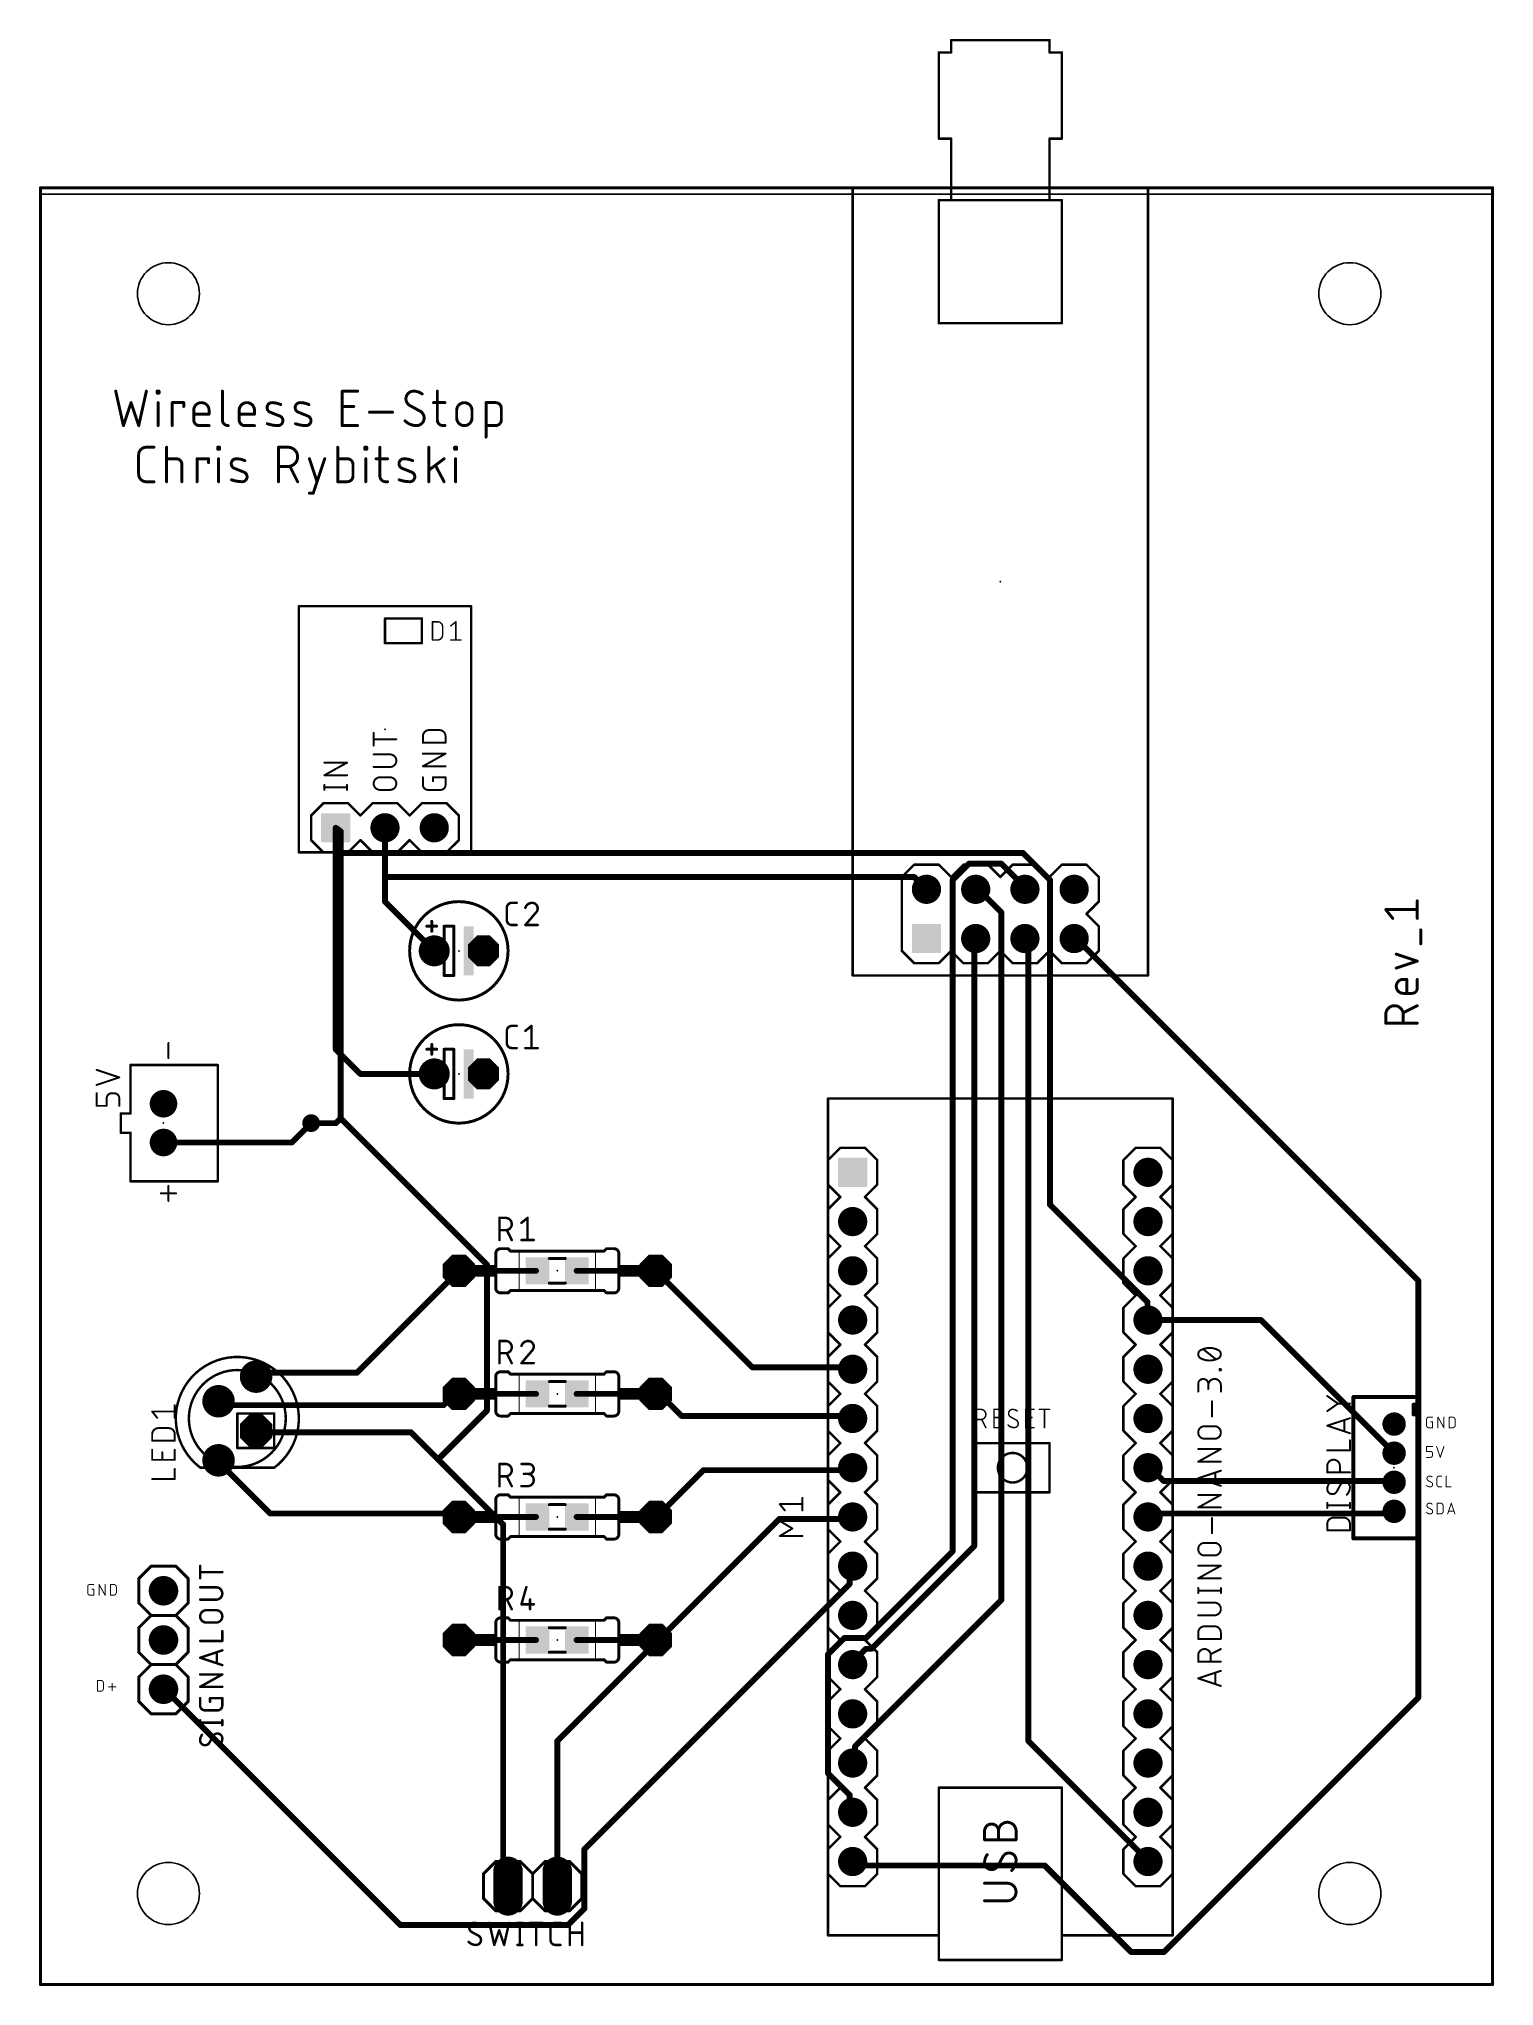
# Model space of a CAD drawing. Extents: x 0.6 to 3.55, y 0 to 3.95.
import ezdxf

# ---------------------------------------------------------------- set-up
doc = ezdxf.new("R2010")
doc.units = 0
for name, color, linetype in [('1', 12, 'CONTINUOUS'), ('16', 132, 'CONTINUOUS'), ('17', 110, 'CONTINUOUS'), ('18', 110, 'CONTINUOUS'), ('20', 31, 'CONTINUOUS'), ('21', 253, 'CONTINUOUS'), ('23', 53, 'CONTINUOUS'), ('25', 253, 'CONTINUOUS'), ('27', 253, 'CONTINUOUS'), ('39', 12, 'CONTINUOUS'), ('51', 253, 'CONTINUOUS')]:
    doc.layers.add(name, color=color, linetype=linetype)

# ---------------------------------------------------------------- blocks, each defined once
blk = doc.blocks.new('ROUNDP')
at = {"const_width": 0.5}
blk.add_lwpolyline([(0, -0.25, 1), (0, 0.25, 1), (0, -0.25)], format="xyb", dxfattribs=at)
blk = doc.blocks.new('RECT')
blk.add_solid([(-0.5, -0.5), (0.5, -0.5), (-0.5, 0.5), (0.5, 0.5)])
blk = doc.blocks.new('OCTAGONP')
at = {"const_width": 0.5}
blk.add_lwpolyline([(-0.25, -0.103553), (-0.25, 0.103553), (-0.103553, 0.25), (0.103553, 0.25), (0.25, 0.103553), (0.25, -0.103553), (0.103553, -0.25), (-0.103553, -0.25), (-0.25, -0.103553), (-0.25, 0.103553)], dxfattribs=at)
blk = doc.blocks.new('SQUAREP')
blk.add_solid([(-0.5, -0.5), (0.5, -0.5), (-0.5, 0.5), (0.5, 0.5)])
blk = doc.blocks.new('LONGP100')
at = {"const_width": 1}
blk.add_lwpolyline([(-0.5, 0), (0.5, 0)], dxfattribs=at)
at = {"const_width": 0.5}
for points in [[(-0.5, 0.25, 1), (-0.5, -0.25)], [(0.5, -0.25, 1), (0.5, 0.25)]]:
    blk.add_lwpolyline(points, format="xyb", dxfattribs=at)
blk = doc.blocks.new('ROUNDV')
at = {"const_width": 0.5}
blk.add_lwpolyline([(0, -0.25, 1), (0, 0.25, 1), (0, -0.25)], format="xyb", dxfattribs=at)

msp = doc.modelspace()

# ---------------------------------------------------------------- linework, layer by layer
at = {"layer": '1'}
for points, const_width in [([(0.6, 3.65), (0.6, 0)], 0.006), ([(3.55, 3.65), (0.6, 3.65)], 0.006), ([(3.55, 0), (3.55, 3.65)], 0.006), ([(1.2, 2.35), (1.2, 1.9)], 0.012), ([(1.3, 2.35), (1.3, 2.25)], 0.012), ([(1.3, 2.25), (1.3, 2.2)], 0.012), ([(1.3, 2.25), (2.375, 2.25)], 0.012), ([(2.375, 2.25), (2.4, 2.225)], 0.012), ([(1.3, 2.2), (1.4, 2.1)], 0.012), ([(1.2, 1.9), (1.25, 1.85)], 0.012), ([(1.25, 1.85), (1.4, 1.85)], 0.012), ([(1.11063, 1.71063), (1.15, 1.75)], 0.012), ([(0.85, 1.71063), (1.11063, 1.71063)], 0.012), ([(1.472835, 1.45), (1.606693, 1.45)], 0.012), ([(1.68937, 1.45), (1.850787, 1.45)], 0.012), ([(1.472835, 1.2), (1.606693, 1.2)], 0.012), ([(1.68937, 1.2), (1.850787, 1.2)], 0.012), ([(1.472835, 0.95), (1.606693, 0.95)], 0.012), ([(1.68937, 0.95), (1.850787, 0.95)], 0.012), ([(1.472835, 0.7), (1.606693, 0.7)], 0.012), ([(1.68937, 0.7), (1.850787, 0.7)], 0.012), ([(0.6, 0), (3.55, 0)], 0.006)]:
    msp.add_lwpolyline(points, dxfattribs=dict(at, const_width=const_width))
for points, const_width in [([(0.6015, 3.65, 1), (0.5985, 3.65)], 0.003), ([(0.6, 3.6515, 1), (0.6, 3.6485)], 0.003), ([(3.5515, 3.65, 1), (3.5485, 3.65)], 0.003), ([(3.55, 3.6485, 1), (3.55, 3.6515)], 0.003), ([(1.203, 2.35, 1), (1.197, 2.35)], 0.006), ([(1.303, 2.35, 1), (1.297, 2.35)], 0.006), ([(1.303, 2.25, 1), (1.297, 2.25)], 0.006), ([(1.3, 2.253, 1), (1.3, 2.247)], 0.006), ([(2.377121, 2.252121, 1), (2.372879, 2.247879)], 0.006), ([(2.375, 2.247, 1), (2.375, 2.253)], 0.006), ([(1.297, 2.25, 1), (1.303, 2.25)], 0.006), ([(2.397879, 2.222879, 1), (2.402121, 2.227121)], 0.006), ([(1.302121, 2.202121, 1), (1.297879, 2.197879)], 0.006), ([(1.297, 2.2, 1), (1.303, 2.2)], 0.006), ([(1.397879, 2.097879, 1), (1.402121, 2.102121)], 0.006), ([(1.202121, 1.902121, 1), (1.197879, 1.897879)], 0.006), ([(1.197, 1.9, 1), (1.203, 1.9)], 0.006), ([(1.25, 1.853, 1), (1.25, 1.847)], 0.006), ([(1.247879, 1.847879, 1), (1.252121, 1.852121)], 0.006), ([(1.4, 1.847, 1), (1.4, 1.853)], 0.006), ([(1.152121, 1.747879, 1), (1.147879, 1.752121)], 0.006), ([(0.85, 1.71363, 1), (0.85, 1.70763)], 0.006), ([(1.108509, 1.712751, 1), (1.112751, 1.708509)], 0.006), ([(1.11063, 1.70763, 1), (1.11063, 1.71363)], 0.006), ([(1.472835, 1.453, 1), (1.472835, 1.447)], 0.006), ([(1.606693, 1.447, 1), (1.606693, 1.453)], 0.006), ([(1.68937, 1.453, 1), (1.68937, 1.447)], 0.006), ([(1.850787, 1.447, 1), (1.850787, 1.453)], 0.006), ([(1.472835, 1.203, 1), (1.472835, 1.197)], 0.006), ([(1.606693, 1.197, 1), (1.606693, 1.203)], 0.006), ([(1.68937, 1.203, 1), (1.68937, 1.197)], 0.006), ([(1.850787, 1.197, 1), (1.850787, 1.203)], 0.006), ([(1.472835, 0.953, 1), (1.472835, 0.947)], 0.006), ([(1.606693, 0.947, 1), (1.606693, 0.953)], 0.006), ([(1.68937, 0.953, 1), (1.68937, 0.947)], 0.006), ([(1.850787, 0.947, 1), (1.850787, 0.953)], 0.006), ([(1.472835, 0.703, 1), (1.472835, 0.697)], 0.006), ([(1.606693, 0.697, 1), (1.606693, 0.703)], 0.006), ([(1.68937, 0.703, 1), (1.68937, 0.697)], 0.006), ([(1.850787, 0.697, 1), (1.850787, 0.703)], 0.006), ([(0.6, 0.0015, 1), (0.6, -0.0015)], 0.003), ([(0.5985, 0, 1), (0.6015, 0)], 0.003), ([(3.5485, 0, 1), (3.5515, 0)], 0.003), ([(3.55, -0.0015, 1), (3.55, 0.0015)], 0.003)]:
    msp.add_lwpolyline(points, format="xyb", dxfattribs=dict(at, const_width=const_width))
at = {"layer": '16', "const_width": 0.012}
for points in [[(1.21, 2.343), (1.2, 2.35)], [(1.21, 2.299), (1.21, 2.343)], [(1.21, 1.76), (1.21, 2.299)], [(1.21, 2.299), (2.596, 2.299)], [(2.596, 2.299), (2.651, 2.244)], [(2.486, 2.277), (2.453, 2.244)], [(2.552, 2.277), (2.486, 2.277)], [(2.596, 2.233), (2.552, 2.277)], [(2.453, 2.244), (2.453, 0.88)], [(2.508, 2.222), (2.5, 2.225)], [(2.508, 2.222), (2.552, 2.178)], [(2.596, 2.233), (2.6, 2.225)], [(2.651, 2.244), (2.651, 1.584)], [(2.552, 2.178), (2.552, 0.781)], [(2.497, 2.123), (2.5, 2.125)], [(2.497, 2.123), (2.497, 0.891)], [(2.607, 2.123), (2.6, 2.125)], [(2.607, 0.495), (2.607, 2.123)], [(2.706, 2.123), (2.7, 2.125)], [(2.706, 2.123), (3.399, 1.43)], [(1.15, 1.75), (1.2, 1.75)], [(1.2, 1.75), (1.21, 1.76)], [(1.507, 1.463), (1.21, 1.76)], [(2.651, 1.584), (2.849, 1.386)], [(1.507, 1.166), (1.507, 1.463)], [(1.45, 1.45), (1.243, 1.243)], [(1.85, 1.45), (2.046, 1.254)], [(3.399, 1.43), (3.399, 0.583)], [(2.849, 1.386), (2.849, 1.353)], [(2.849, 1.353), (2.85, 1.35)], [(2.85, 1.35), (3.079528, 1.35)], [(3.079528, 1.35), (3.35, 1.079528)], [(1.045, 1.243), (1.038126, 1.235)], [(1.243, 1.243), (1.045, 1.243)], [(2.046, 1.254), (2.244, 1.254)], [(2.244, 1.254), (2.25, 1.25)], [(0.968, 1.177), (0.961874, 1.185)], [(1.441, 1.199), (1.419, 1.177)], [(1.441, 1.199), (1.45, 1.2)], [(1.859, 1.199), (1.85, 1.2)], [(1.859, 1.199), (1.903, 1.155)], [(1.419, 1.177), (0.968, 1.177)], [(1.408, 1.067), (1.507, 1.166)], [(1.903, 1.155), (2.244, 1.155)], [(2.244, 1.155), (2.25, 1.15)], [(1.045, 1.122), (1.038126, 1.125)], [(1.045, 1.122), (1.353, 1.122)], [(1.353, 1.122), (1.408, 1.067)], [(0.968, 1.056), (0.961874, 1.065)], [(1.408, 1.067), (1.54, 0.935)], [(0.968, 1.056), (1.067, 0.957)], [(1.859, 0.957), (1.947, 1.045)], [(1.947, 1.045), (2.244, 1.045)], [(2.244, 1.045), (2.25, 1.05)], [(2.86, 1.045), (2.85, 1.05)], [(2.86, 1.045), (2.882, 1.023)], [(2.882, 1.023), (3.344, 1.023)], [(3.344, 1.023), (3.35, 1.020472)], [(1.067, 0.957), (1.441, 0.957)], [(1.441, 0.957), (1.45, 0.95)], [(1.859, 0.957), (1.85, 0.95)], [(1.859, 0.704), (2.101, 0.946)], [(2.101, 0.946), (2.244, 0.946)], [(2.244, 0.946), (2.25, 0.95)], [(2.86, 0.957), (2.85, 0.95)], [(2.86, 0.957), (3.344, 0.957)], [(3.344, 0.957), (3.35, 0.961417)], [(1.54, 0.935), (1.54, 0.209)], [(2.453, 0.88), (2.277, 0.704)], [(2.497, 0.891), (2.288, 0.682)], [(2.244, 0.847), (2.25, 0.85)], [(2.244, 0.814), (2.244, 0.847)], [(1.705, 0.275), (2.244, 0.814)], [(2.552, 0.781), (2.255, 0.484)], [(1.848, 0.693), (1.65, 0.495)], [(1.848, 0.693), (1.85, 0.7)], [(1.859, 0.704), (1.85, 0.7)], [(2.233, 0.704), (2.2, 0.671)], [(2.2, 0.671), (2.2, 0.429)], [(2.277, 0.704), (2.233, 0.704)], [(2.277, 0.682), (2.255, 0.66)], [(2.288, 0.682), (2.277, 0.682)], [(2.255, 0.66), (2.25, 0.65)], [(0.858, 0.594), (0.85, 0.6)], [(0.858, 0.594), (1.331, 0.121)], [(3.399, 0.583), (2.882, 0.066)], [(1.65, 0.495), (1.65, 0.2)], [(2.255, 0.484), (2.255, 0.451)], [(2.849, 0.253), (2.607, 0.495)], [(2.255, 0.451), (2.25, 0.45)], [(2.2, 0.429), (2.244, 0.385)], [(2.244, 0.385), (2.244, 0.352)], [(2.244, 0.352), (2.25, 0.35)], [(1.705, 0.154), (1.705, 0.275)], [(2.255, 0.242), (2.25, 0.25)], [(2.64, 0.242), (2.255, 0.242)], [(2.816, 0.066), (2.64, 0.242)], [(2.849, 0.253), (2.85, 0.25)], [(1.54, 0.209), (1.55, 0.2)], [(1.672, 0.121), (1.705, 0.154)], [(1.331, 0.121), (1.672, 0.121)], [(2.882, 0.066), (2.816, 0.066)]]:
    msp.add_lwpolyline(points, dxfattribs=at)
at = {"layer": '16', "const_width": 0.006}
for points in [[(1.20172, 2.352458, 1), (1.19828, 2.347542)], [(1.213, 2.343, 1), (1.207, 2.343)], [(1.20828, 2.340542, 1), (1.21172, 2.345458)], [(1.213, 2.299, 1), (1.207, 2.299)], [(1.21, 2.302, 1), (1.21, 2.296)], [(1.207, 2.299, 1), (1.213, 2.299)], [(2.598121, 2.301121, 1), (2.593879, 2.296879)], [(2.596, 2.296, 1), (2.596, 2.302)], [(2.486, 2.28, 1), (2.486, 2.274)], [(2.488121, 2.274879, 1), (2.483879, 2.279121)], [(2.554121, 2.279121, 1), (2.549879, 2.274879)], [(2.552, 2.274, 1), (2.552, 2.28)], [(2.456, 2.244, 1), (2.45, 2.244)], [(2.450879, 2.246121, 1), (2.455121, 2.241879)], [(2.501053, 2.227809, 1), (2.498947, 2.222191)], [(2.510121, 2.224121, 1), (2.505879, 2.219879)], [(2.506947, 2.219191, 1), (2.509053, 2.224809)], [(2.598683, 2.234342, 1), (2.593317, 2.231658)], [(2.593879, 2.230879, 1), (2.598121, 2.235121)], [(2.597317, 2.223658, 1), (2.602683, 2.226342)], [(2.654, 2.244, 1), (2.648, 2.244)], [(2.648879, 2.241879, 1), (2.653121, 2.246121)], [(2.555, 2.178, 1), (2.549, 2.178)], [(2.549879, 2.175879, 1), (2.554121, 2.180121)], [(2.5, 2.123, 1), (2.494, 2.123)], [(2.495336, 2.125496, 1), (2.498664, 2.120504)], [(2.501664, 2.122504, 1), (2.498336, 2.127496)], [(2.600824, 2.127885, 1), (2.599176, 2.122115)], [(2.61, 2.123, 1), (2.604, 2.123)], [(2.606176, 2.120115, 1), (2.607824, 2.125885)], [(2.700949, 2.127846, 1), (2.699051, 2.122154)], [(2.708121, 2.125121, 1), (2.703879, 2.120879)], [(2.705051, 2.120154, 1), (2.706949, 2.125846)], [(1.15, 1.753, 1), (1.15, 1.747)], [(1.197879, 1.752121, 1), (1.202121, 1.747879)], [(1.2, 1.747, 1), (1.2, 1.753)], [(1.212121, 1.762121, 1), (1.207879, 1.757879)], [(1.207, 1.76, 1), (1.213, 1.76)], [(1.212121, 1.757879, 1), (1.207879, 1.762121)], [(2.653121, 1.586121, 1), (2.648879, 1.581879)], [(2.648, 1.584, 1), (2.654, 1.584)], [(1.51, 1.463, 1), (1.504, 1.463)], [(1.504879, 1.460879, 1), (1.509121, 1.465121)], [(1.452121, 1.447879, 1), (1.447879, 1.452121)], [(1.852121, 1.452121, 1), (1.847879, 1.447879)], [(3.402, 1.43, 1), (3.396, 1.43)], [(3.396879, 1.427879, 1), (3.401121, 1.432121)], [(2.852, 1.386, 1), (2.846, 1.386)], [(2.846879, 1.383879, 1), (2.851121, 1.388121)], [(2.851846, 1.353949, 1), (2.846154, 1.352051)], [(2.846, 1.353, 1), (2.852, 1.353)], [(2.85, 1.353, 1), (2.85, 1.347)], [(2.847154, 1.349051, 1), (2.852846, 1.350949)], [(3.081649, 1.352121, 1), (3.077406, 1.347879)], [(3.079528, 1.347, 1), (3.079528, 1.353)], [(1.035851, 1.236955, 1), (1.040401, 1.233045)], [(1.045, 1.246, 1), (1.045, 1.24)], [(1.047275, 1.241045, 1), (1.042725, 1.244955)], [(1.240879, 1.245121, 1), (1.245121, 1.240879)], [(1.243, 1.24, 1), (1.243, 1.246)], [(2.046, 1.257, 1), (2.046, 1.251)], [(2.043879, 1.251879, 1), (2.048121, 1.256121)], [(2.245664, 1.256496, 1), (2.242336, 1.251504)], [(2.244, 1.251, 1), (2.244, 1.257)], [(2.248336, 1.247504, 1), (2.251664, 1.252496)], [(0.964256, 1.186824, 1), (0.959492, 1.183176)], [(1.440669, 1.201982, 1), (1.441331, 1.196018)], [(1.443121, 1.196879, 1), (1.438879, 1.201121)], [(1.450331, 1.197018, 1), (1.449669, 1.202982)], [(1.850331, 1.202982, 1), (1.849669, 1.197018)], [(1.861121, 1.201121, 1), (1.856879, 1.196879)], [(1.858669, 1.196018, 1), (1.859331, 1.201982)], [(0.968, 1.18, 1), (0.968, 1.174)], [(0.965618, 1.175176, 1), (0.970382, 1.178824)], [(1.416879, 1.179121, 1), (1.421121, 1.174879)], [(1.419, 1.174, 1), (1.419, 1.18)], [(1.504, 1.166, 1), (1.51, 1.166)], [(1.509121, 1.163879, 1), (1.504879, 1.168121)], [(1.903, 1.158, 1), (1.903, 1.152)], [(1.900879, 1.152879, 1), (1.905121, 1.157121)], [(2.245921, 1.157305, 1), (2.242079, 1.152695)], [(2.244, 1.152, 1), (2.244, 1.158)], [(2.248079, 1.147695, 1), (2.251921, 1.152305)], [(1.039326, 1.12775, 1), (1.036926, 1.12225)], [(1.045, 1.125, 1), (1.045, 1.119)], [(1.0438, 1.11925, 1), (1.0462, 1.12475)], [(1.355121, 1.124121, 1), (1.350879, 1.119879)], [(1.353, 1.119, 1), (1.353, 1.125)], [(0.964354, 1.066688, 1), (0.959394, 1.063312)], [(1.410121, 1.069121, 1), (1.405879, 1.064879)], [(1.405879, 1.069121, 1), (1.410121, 1.064879)], [(1.405879, 1.064879, 1), (1.410121, 1.069121)], [(3.347879, 1.077406, 1), (3.352121, 1.081649)], [(0.970121, 1.058121, 1), (0.965879, 1.053879)], [(0.96552, 1.054312, 1), (0.97048, 1.057688)], [(1.947, 1.048, 1), (1.947, 1.042)], [(1.949121, 1.042879, 1), (1.944879, 1.047121)], [(2.242079, 1.047305, 1), (2.245921, 1.042695)], [(2.244, 1.042, 1), (2.244, 1.048)], [(2.251921, 1.047695, 1), (2.248079, 1.052305)], [(2.851342, 1.052683, 1), (2.848658, 1.047317)], [(2.862121, 1.047121, 1), (2.857879, 1.042879)], [(2.858658, 1.042317, 1), (2.861342, 1.047683)], [(2.882, 1.026, 1), (2.882, 1.02)], [(3.345165, 1.025765, 1), (3.342835, 1.020235)], [(3.344, 1.02, 1), (3.344, 1.026)], [(2.879879, 1.020879, 1), (2.884121, 1.025121)], [(3.348835, 1.017708, 1), (3.351165, 1.023237)], [(1.067, 0.96, 1), (1.067, 0.954)], [(1.064879, 0.954879, 1), (1.069121, 0.959121)], [(1.442842, 0.959368, 1), (1.439158, 0.954632)], [(1.441, 0.954, 1), (1.441, 0.96)], [(1.448158, 0.947632, 1), (1.451842, 0.952368)], [(1.848158, 0.952368, 1), (1.851842, 0.947632)], [(1.856879, 0.959121, 1), (1.861121, 0.954879)], [(1.860842, 0.954632, 1), (1.857158, 0.959368)], [(2.101, 0.949, 1), (2.101, 0.943)], [(2.103121, 0.943879, 1), (2.098879, 0.948121)], [(2.242336, 0.948496, 1), (2.245664, 0.943504)], [(2.244, 0.943, 1), (2.244, 0.949)], [(2.251664, 0.947504, 1), (2.248336, 0.952496)], [(2.84828, 0.952458, 1), (2.85172, 0.947542)], [(2.86, 0.96, 1), (2.86, 0.954)], [(2.86172, 0.954542, 1), (2.85828, 0.959458)], [(3.342221, 0.959416, 1), (3.345779, 0.954584)], [(3.344, 0.954, 1), (3.344, 0.96)], [(3.351779, 0.959001, 1), (3.348221, 0.963833)], [(1.543, 0.935, 1), (1.537, 0.935)], [(1.537879, 0.932879, 1), (1.542121, 0.937121)], [(2.45, 0.88, 1), (2.456, 0.88)], [(2.455121, 0.877879, 1), (2.450879, 0.882121)], [(2.494, 0.891, 1), (2.5, 0.891)], [(2.499121, 0.888879, 1), (2.494879, 0.893121)], [(2.247, 0.847, 1), (2.241, 0.847)], [(2.242658, 0.849683, 1), (2.245342, 0.844317)], [(2.251342, 0.847317, 1), (2.248658, 0.852683)], [(2.241, 0.814, 1), (2.247, 0.814)], [(2.246121, 0.811879, 1), (2.241879, 0.816121)], [(2.549, 0.781, 1), (2.555, 0.781)], [(2.554121, 0.778879, 1), (2.549879, 0.783121)], [(1.845115, 0.693824, 1), (1.850885, 0.692176)], [(1.850121, 0.690879, 1), (1.845879, 0.695121)], [(1.848782, 0.702741, 1), (1.851218, 0.697259)], [(1.852885, 0.699176, 1), (1.847115, 0.700824)], [(1.856879, 0.706121, 1), (1.861121, 0.701879)], [(1.860218, 0.701259, 1), (1.857782, 0.706741)], [(2.203, 0.671, 1), (2.197, 0.671)], [(2.197879, 0.673121, 1), (2.202121, 0.668879)], [(2.233, 0.707, 1), (2.233, 0.701)], [(2.235121, 0.701879, 1), (2.230879, 0.706121)], [(2.274879, 0.706121, 1), (2.279121, 0.701879)], [(2.277, 0.685, 1), (2.277, 0.679)], [(2.279121, 0.679879, 1), (2.274879, 0.684121)], [(2.277, 0.701, 1), (2.277, 0.707)], [(2.285879, 0.684121, 1), (2.290121, 0.679879)], [(2.288, 0.679, 1), (2.288, 0.685)], [(2.247317, 0.651342, 1), (2.252683, 0.648658)], [(2.252879, 0.662121, 1), (2.257121, 0.657879)], [(2.257683, 0.658658, 1), (2.252317, 0.661342)], [(0.8518, 0.6024, 1), (0.8482, 0.5976)], [(0.860121, 0.596121, 1), (0.855879, 0.591879)], [(0.8562, 0.5916, 1), (0.8598, 0.5964)], [(3.396, 0.583, 1), (3.402, 0.583)], [(3.401121, 0.580879, 1), (3.396879, 0.585121)], [(1.653, 0.495, 1), (1.647, 0.495)], [(1.647879, 0.497121, 1), (1.652121, 0.492879)], [(2.258, 0.484, 1), (2.252, 0.484)], [(2.252879, 0.486121, 1), (2.257121, 0.481879)], [(2.609121, 0.497121, 1), (2.604879, 0.492879)], [(2.604, 0.495, 1), (2.61, 0.495)], [(2.249412, 0.452942, 1), (2.250588, 0.447058)], [(2.252, 0.451, 1), (2.258, 0.451)], [(2.255588, 0.448058, 1), (2.254412, 0.453942)], [(2.202121, 0.431121, 1), (2.197879, 0.426879)], [(2.197, 0.429, 1), (2.203, 0.429)], [(2.247, 0.385, 1), (2.241, 0.385)], [(2.244949, 0.354846, 1), (2.243051, 0.349154)], [(2.241879, 0.382879, 1), (2.246121, 0.387121)], [(2.241, 0.352, 1), (2.247, 0.352)], [(2.249051, 0.347154, 1), (2.250949, 0.352846)], [(1.708, 0.275, 1), (1.702, 0.275)], [(1.702879, 0.277121, 1), (1.707121, 0.272879)], [(2.252544, 0.25159, 1), (2.247456, 0.24841)], [(2.255, 0.245, 1), (2.255, 0.239)], [(2.252456, 0.24041, 1), (2.257544, 0.24359)], [(2.642121, 0.244121, 1), (2.637879, 0.239879)], [(2.64, 0.239, 1), (2.64, 0.245)], [(2.851846, 0.253949, 1), (2.846154, 0.252051)], [(2.846879, 0.250879, 1), (2.851121, 0.255121)], [(2.847154, 0.249051, 1), (2.852846, 0.250949)], [(1.542007, 0.21123, 1), (1.537993, 0.20677)], [(1.537, 0.209, 1), (1.543, 0.209)], [(1.547993, 0.19777, 1), (1.552007, 0.20223)], [(1.647, 0.2, 1), (1.653, 0.2)], [(1.707121, 0.151879, 1), (1.702879, 0.156121)], [(1.331, 0.124, 1), (1.331, 0.118)], [(1.328879, 0.118879, 1), (1.333121, 0.123121)], [(1.669879, 0.123121, 1), (1.674121, 0.118879)], [(1.672, 0.118, 1), (1.672, 0.124)], [(1.702, 0.154, 1), (1.708, 0.154)], [(2.816, 0.069, 1), (2.816, 0.063)], [(2.813879, 0.063879, 1), (2.818121, 0.068121)], [(2.879879, 0.068121, 1), (2.884121, 0.063879)], [(2.882, 0.063, 1), (2.882, 0.069)]]:
    msp.add_lwpolyline(points, format="xyb", dxfattribs=at)
at = {"layer": '20'}
for p, q in [((3.549213, 3.637008), (0.6, 3.637008)), ((0.6, 3.637008), (0.6, 0)), ((3.549213, 0), (3.549213, 3.637008)), ((0.6, 0), (3.549213, 0))]:
    msp.add_line(p, q, dxfattribs=at)
for centre in [(0.86, 3.435), (3.26, 3.435), (0.86, 0.185), (3.26, 0.185)]:
    msp.add_circle(centre, 0.062992, dxfattribs=at)
at = {"layer": '21'}
for points, const_width in [([(2.425, 3.75), (2.425, 3.925)], 0.005), ([(2.425, 3.925), (2.45, 3.925)], 0.005), ([(2.45, 3.925), (2.45, 3.95)], 0.005), ([(2.45, 3.95), (2.65, 3.95)], 0.005), ([(2.65, 3.95), (2.65, 3.925)], 0.005), ([(2.65, 3.925), (2.675, 3.925)], 0.005), ([(2.675, 3.925), (2.675, 3.75)], 0.005), ([(2.45, 3.75), (2.425, 3.75)], 0.005), ([(2.45, 3.65), (2.45, 3.75)], 0.005), ([(2.65, 3.65), (2.65, 3.75)], 0.005), ([(2.675, 3.75), (2.65, 3.75)], 0.005), ([(2.25, 2.05), (2.25, 3.65)], 0.005), ([(2.25, 3.65), (2.45, 3.65)], 0.005), ([(2.45, 3.625), (2.45, 3.65)], 0.005), ([(2.65, 3.625), (2.65, 3.65)], 0.005), ([(2.85, 3.65), (2.65, 3.65)], 0.005), ([(2.85, 3.65), (2.85, 2.05)], 0.005), ([(2.425, 3.375), (2.425, 3.625)], 0.005), ([(2.425, 3.625), (2.45, 3.625)], 0.005), ([(2.45, 3.625), (2.65, 3.625)], 0.005), ([(2.65, 3.625), (2.675, 3.625)], 0.005), ([(2.675, 3.625), (2.675, 3.375)], 0.005), ([(2.675, 3.375), (2.425, 3.375)], 0.005), ([(0.753, 3.237), (0.768555, 3.167)], 0.006), ([(0.768555, 3.167), (0.784111, 3.213667)], 0.006), ([(0.784111, 3.213667), (0.799667, 3.167)], 0.006), ([(0.799667, 3.167), (0.815222, 3.237)], 0.006), ([(0.837122, 3.233111), (0.837122, 3.237)], 0.006), ([(0.837122, 3.237), (0.841011, 3.237)], 0.006), ([(0.841011, 3.233111), (0.837122, 3.233111)], 0.006), ([(0.839067, 3.167), (0.839067, 3.213667)], 0.006), ([(0.841011, 3.237), (0.841011, 3.233111)], 0.006), ([(0.867792, 3.167), (0.867792, 3.213667)], 0.006), ([(0.867792, 3.213667), (0.891125, 3.213667)], 0.006), ([(0.891125, 3.213667), (0.891125, 3.205889)], 0.006), ([(0.969756, 3.237), (0.969756, 3.178667)], 0.006), ([(1.213217, 3.167), (1.213217, 3.237)], 0.006), ([(1.213217, 3.237), (1.244328, 3.237)], 0.006), ([(1.213217, 3.205889), (1.23655, 3.205889)], 0.006), ([(1.371711, 3.196167), (1.350323, 3.207833)], 0.006), ([(1.398507, 3.213667), (1.421841, 3.213667)], 0.006), ([(1.406285, 3.237), (1.406285, 3.178667)], 0.006), ([(1.505228, 3.143667), (1.505228, 3.213667)], 0.006), ([(1.505228, 3.213667), (1.524673, 3.213667)], 0.006), ([(1.53634, 3.202), (1.53634, 3.178667)], 0.006), ([(0.91144, 3.178667), (0.91144, 3.198111)], 0.006), ([(0.942551, 3.190333), (0.91144, 3.190333)], 0.006), ([(0.942551, 3.167), (0.923106, 3.167)], 0.006), ([(0.942551, 3.198111), (0.942551, 3.190333)], 0.006), ([(1.003765, 3.178667), (1.003765, 3.198111)], 0.006), ([(1.034876, 3.190333), (1.003765, 3.190333)], 0.006), ([(1.034876, 3.167), (1.015431, 3.167)], 0.006), ([(1.034876, 3.198111), (1.034876, 3.190333)], 0.006), ([(1.086196, 3.186444), (1.066752, 3.194222)], 0.006), ([(1.14335, 3.186444), (1.123906, 3.194222)], 0.006), ([(1.244328, 3.167), (1.213217, 3.167)], 0.006), ([(1.268567, 3.194222), (1.315233, 3.194222)], 0.006), ([(1.417952, 3.167), (1.421841, 3.167)], 0.006), ([(1.445607, 3.182555), (1.445607, 3.198111)], 0.006), ([(1.476718, 3.198111), (1.476718, 3.182555)], 0.006), ([(1.524673, 3.167), (1.505228, 3.167)], 0.006), ([(0.815085, 3.123), (0.83064, 3.123)], 0.006), ([(0.856317, 3.053), (0.856317, 3.123)], 0.006), ([(0.960055, 3.119111), (0.960055, 3.123)], 0.006), ([(0.960055, 3.123), (0.963944, 3.123)], 0.006), ([(0.963944, 3.123), (0.963944, 3.119111)], 0.006), ([(1.083577, 3.053), (1.083577, 3.123)], 0.006), ([(1.083577, 3.123), (1.103022, 3.123)], 0.006), ([(1.203905, 3.123), (1.203905, 3.053)], 0.006), ([(1.259013, 3.119111), (1.259013, 3.123)], 0.006), ([(1.259013, 3.123), (1.262902, 3.123)], 0.006), ([(1.262902, 3.123), (1.262902, 3.119111)], 0.006), ([(1.289612, 3.123), (1.289612, 3.064667)], 0.006), ([(1.388906, 3.053), (1.388906, 3.123)], 0.006), ([(1.441465, 3.119111), (1.441465, 3.123)], 0.006), ([(1.441465, 3.123), (1.445354, 3.123)], 0.006), ([(1.445354, 3.123), (1.445354, 3.119111)], 0.006), ([(0.799529, 3.068555), (0.799529, 3.107444)], 0.006), ([(0.856317, 3.099667), (0.875761, 3.099667)], 0.006), ([(0.887428, 3.088), (0.887428, 3.053)], 0.006), ([(0.918183, 3.053), (0.918183, 3.099667)], 0.006), ([(0.918183, 3.099667), (0.941517, 3.099667)], 0.006), ([(0.941517, 3.099667), (0.941517, 3.091889)], 0.006), ([(0.963944, 3.119111), (0.960055, 3.119111)], 0.006), ([(0.961999, 3.053), (0.961999, 3.099667)], 0.006), ([(1.103022, 3.084111), (1.083577, 3.084111)], 0.006), ([(1.122466, 3.053), (1.106911, 3.084111)], 0.006), ([(1.146482, 3.099667), (1.162037, 3.053)], 0.006), ([(1.154259, 3.029667), (1.177593, 3.099667)], 0.006), ([(1.223349, 3.099667), (1.203905, 3.099667)], 0.006), ([(1.235016, 3.064667), (1.235016, 3.088)], 0.006), ([(1.262902, 3.119111), (1.259013, 3.119111)], 0.006), ([(1.260957, 3.053), (1.260957, 3.099667)], 0.006), ([(1.281834, 3.099667), (1.305167, 3.099667)], 0.006), ([(1.420018, 3.099667), (1.388906, 3.076333)], 0.006), ([(1.420018, 3.053), (1.402518, 3.086055)], 0.006), ([(1.445354, 3.119111), (1.441465, 3.119111)], 0.006), ([(1.443409, 3.053), (1.443409, 3.099667)], 0.006), ([(0.83064, 3.053), (0.815085, 3.053)], 0.006), ([(1.013487, 3.072444), (0.994043, 3.080222)], 0.006), ([(1.203905, 3.053), (1.223349, 3.053)], 0.006), ([(1.301278, 3.053), (1.305167, 3.053)], 0.006), ([(1.354212, 3.072444), (1.334767, 3.080222)], 0.006), ([(1.146482, 3.029667), (1.154259, 3.029667)], 0.006), ([(1.475, 2.8), (1.125, 2.8)], 0.005), ([(1.125, 2.8), (1.125, 2.3)], 0.005), ([(1.3, 2.775), (1.375, 2.775)], 0.005), ([(1.3, 2.725), (1.3, 2.775)], 0.005), ([(1.375, 2.775), (1.375, 2.725)], 0.005), ([(1.3965, 2.7315), (1.3965, 2.7685)], 0.003), ([(1.3965, 2.7685), (1.406778, 2.7685)], 0.003), ([(1.4337, 2.760278), (1.443978, 2.7685)], 0.003), ([(1.443978, 2.7685), (1.443978, 2.7315)], 0.003), ([(1.475, 2.3), (1.475, 2.8)], 0.005), ([(1.406778, 2.7315), (1.3965, 2.7315)], 0.003), ([(1.417055, 2.758222), (1.417055, 2.741778)], 0.003), ([(1.4337, 2.7315), (1.454255, 2.7315)], 0.003), ([(1.375, 2.725), (1.3, 2.725)], 0.005), ([(1.277, 2.517), (1.277, 2.542555)], 0.004), ([(1.323, 2.529777), (1.277, 2.529777)], 0.004), ([(1.377, 2.523), (1.377, 2.535777)], 0.004), ([(1.389778, 2.548555), (1.410222, 2.548555)], 0.004), ([(1.423, 2.535777), (1.423, 2.523)], 0.004), ([(1.310222, 2.499055), (1.277, 2.499055)], 0.004), ([(1.423, 2.523), (1.377, 2.523)], 0.004), ([(1.377, 2.475), (1.423, 2.500555)], 0.004), ([(1.423, 2.500555), (1.377, 2.500555)], 0.004), ([(1.177, 2.456833), (1.223, 2.482389)], 0.004), ([(1.223, 2.482389), (1.177, 2.482389)], 0.004), ([(1.223, 2.456833), (1.177, 2.456833)], 0.004), ([(1.277, 2.4735), (1.310222, 2.4735)], 0.004), ([(1.289778, 2.452555), (1.310222, 2.452555)], 0.004), ([(1.423, 2.475), (1.377, 2.475)], 0.004), ([(1.377, 2.437222), (1.377, 2.452555)], 0.004), ([(1.397445, 2.444889), (1.397445, 2.452555)], 0.004), ([(1.397445, 2.452555), (1.423, 2.452555)], 0.004), ([(1.423, 2.452555), (1.423, 2.437222)], 0.004), ([(1.177, 2.427), (1.177, 2.437222)], 0.004), ([(1.177, 2.432111), (1.223, 2.432111)], 0.004), ([(1.223, 2.427), (1.223, 2.437222)], 0.004), ([(1.310222, 2.427), (1.289778, 2.427)], 0.004), ([(1.412778, 2.427), (1.387222, 2.427)], 0.004), ([(1.15, 2.375), (1.175, 2.4)], 0.005), ([(1.15, 2.325), (1.15, 2.375)], 0.005), ([(1.175, 2.4), (1.225, 2.4)], 0.005), ([(1.225, 2.4), (1.25, 2.375)], 0.005), ([(1.25, 2.375), (1.275, 2.4)], 0.005), ([(1.275, 2.4), (1.325, 2.4)], 0.005), ([(1.325, 2.4), (1.35, 2.375)], 0.005), ([(1.35, 2.375), (1.375, 2.4)], 0.005), ([(1.375, 2.4), (1.425, 2.4)], 0.005), ([(1.45, 2.375), (1.425, 2.4)], 0.005), ([(1.45, 2.325), (1.45, 2.375)], 0.005), ([(1.125, 2.3), (1.475, 2.3)], 0.005), ([(1.175, 2.3), (1.15, 2.325)], 0.005), ([(1.25, 2.325), (1.225, 2.3)], 0.005), ([(1.275, 2.3), (1.25, 2.325)], 0.005), ([(1.35, 2.325), (1.325, 2.3)], 0.005), ([(1.375, 2.3), (1.35, 2.325)], 0.005), ([(1.45, 2.325), (1.425, 2.3)], 0.005), ([(2.35, 2.25), (2.375, 2.275)], 0.005), ([(2.375, 2.275), (2.425, 2.275)], 0.005), ([(2.425, 2.275), (2.45, 2.25)], 0.005), ([(2.45, 2.25), (2.475, 2.275)], 0.005), ([(2.475, 2.275), (2.525, 2.275)], 0.005), ([(2.525, 2.275), (2.55, 2.25)], 0.005), ([(2.55, 2.25), (2.575, 2.275)], 0.005), ([(2.575, 2.275), (2.625, 2.275)], 0.005), ([(2.625, 2.275), (2.65, 2.25)], 0.005), ([(2.65, 2.25), (2.675, 2.275)], 0.005), ([(2.675, 2.275), (2.725, 2.275)], 0.005), ([(2.725, 2.275), (2.75, 2.25)], 0.005), ([(2.35, 2.1), (2.35, 2.25)], 0.005), ([(2.75, 2.25), (2.75, 2.2)], 0.005), ([(2.75, 2.2), (2.725, 2.175)], 0.005), ([(2.725, 2.175), (2.75, 2.15)], 0.005), ([(3.347222, 2.165979), (3.333, 2.183756)], 0.006), ([(3.333, 2.183756), (3.397, 2.183756)], 0.006), ([(3.397, 2.165979), (3.397, 2.201534)], 0.006), ([(1.385, 2.15), (1.395, 2.15)], 0.006), ([(1.395, 2.15), (1.395, 2.16)], 0.006), ([(1.395, 2.14), (1.395, 2.15)], 0.006), ([(1.395, 2.15), (1.405, 2.15)], 0.006), ([(2.75, 2.15), (2.75, 2.1)], 0.005), ([(3.404111, 2.114148), (3.404111, 2.142593)], 0.006), ([(2.375, 2.075), (2.35, 2.1)], 0.005), ([(2.45, 2.1), (2.425, 2.075)], 0.005), ([(2.475, 2.075), (2.45, 2.1)], 0.005), ([(2.55, 2.1), (2.525, 2.075)], 0.005), ([(2.575, 2.075), (2.55, 2.1)], 0.005), ([(2.65, 2.1), (2.625, 2.075)], 0.005), ([(2.675, 2.075), (2.65, 2.1)], 0.005), ([(2.75, 2.1), (2.725, 2.075)], 0.005), ([(2.425, 2.075), (2.375, 2.075)], 0.005), ([(2.525, 2.075), (2.475, 2.075)], 0.005), ([(2.625, 2.075), (2.575, 2.075)], 0.005), ([(2.725, 2.075), (2.675, 2.075)], 0.005), ([(3.397, 2.079138), (3.354333, 2.09336)], 0.006), ([(3.354333, 2.064916), (3.397, 2.079138)], 0.006), ([(2.85, 2.05), (2.25, 2.05)], 0.005), ([(3.368556, 2.042077), (3.375667, 2.042077)], 0.006), ([(3.375667, 2.042077), (3.375667, 2.013633)], 0.006), ([(3.397, 2.042077), (3.397, 2.024299)], 0.006), ([(3.386333, 2.013633), (3.368556, 2.013633)], 0.006), ([(3.397, 1.988555), (3.368556, 1.974333)], 0.006), ([(3.333, 1.953), (3.333, 1.970778)], 0.006), ([(3.397, 1.953), (3.333, 1.953)], 0.006), ([(3.368556, 1.970778), (3.368556, 1.953)], 0.006), ([(0.860111, 1.882), (0.860111, 1.912667)], 0.004), ([(1.385, 1.9), (1.395, 1.9)], 0.006), ([(1.395, 1.9), (1.395, 1.91)], 0.006), ([(1.395, 1.89), (1.395, 1.9)], 0.006), ([(1.395, 1.9), (1.405, 1.9)], 0.006), ([(0.783071, 1.769685), (0.783071, 1.86811)], 0.005), ([(0.783071, 1.86811), (0.960236, 1.86811)], 0.005), ([(0.960236, 1.86811), (0.960236, 1.63189)], 0.005), ([(2.2, 1.8), (2.2, 1.575)], 0.005), ([(2.2, 1.8), (2.425, 1.8)], 0.005), ([(2.425, 1.8), (2.675, 1.8)], 0.005), ([(2.675, 1.8), (2.9, 1.8)], 0.005), ([(2.9, 1.8), (2.9, 1.625)], 0.005), ([(0.763386, 1.730315), (0.763386, 1.769685)], 0.005), ([(0.763386, 1.769685), (0.783071, 1.769685)], 0.005), ([(0.783071, 1.730315), (0.763386, 1.730315)], 0.005), ([(0.783071, 1.63189), (0.783071, 1.730315)], 0.005), ([(2.225, 1.7), (2.2, 1.675)], 0.005), ([(2.225, 1.7), (2.275, 1.7)], 0.005), ([(2.3, 1.675), (2.275, 1.7)], 0.005), ([(2.825, 1.7), (2.8, 1.675)], 0.005), ([(2.825, 1.7), (2.875, 1.7)], 0.005), ([(2.9, 1.675), (2.875, 1.7)], 0.005), ([(2.3, 1.625), (2.3, 1.675)], 0.005), ([(2.8, 1.625), (2.8, 1.675)], 0.005), ([(0.960236, 1.63189), (0.783071, 1.63189)], 0.005), ([(0.860111, 1.592), (0.860111, 1.622667)], 0.004), ([(2.2, 1.625), (2.225, 1.6)], 0.005), ([(2.275, 1.6), (2.3, 1.625)], 0.005), ([(2.825, 1.6), (2.8, 1.625)], 0.005), ([(2.9, 1.625), (2.875, 1.6)], 0.005), ([(2.9, 1.575), (2.9, 1.625)], 0.005), ([(0.875445, 1.607333), (0.844778, 1.607333)], 0.004), ([(2.225, 1.6), (2.2, 1.575)], 0.005), ([(2.3, 1.575), (2.275, 1.6)], 0.005), ([(2.8, 1.575), (2.825, 1.6)], 0.005), ([(2.875, 1.6), (2.9, 1.575)], 0.005), ([(2.2, 1.575), (2.2, 1.425)], 0.005), ([(2.3, 1.525), (2.3, 1.575)], 0.005), ([(2.8, 1.525), (2.8, 1.575)], 0.005), ([(2.9, 1.525), (2.9, 1.575)], 0.005), ([(2.2, 1.525), (2.225, 1.5)], 0.005), ([(2.275, 1.5), (2.3, 1.525)], 0.005), ([(2.825, 1.5), (2.8, 1.525)], 0.005), ([(2.875, 1.5), (2.9, 1.525)], 0.005), ([(2.9, 1.475), (2.9, 1.525)], 0.005), ([(1.525, 1.415), (1.525, 1.485)], 0.006), ([(1.535, 1.495), (1.55, 1.495)], 0.006), ([(1.555, 1.49), (1.55, 1.495)], 0.006), ([(1.745, 1.49), (1.555, 1.49)], 0.006), ([(1.745, 1.49), (1.75, 1.495)], 0.006), ([(1.765, 1.495), (1.75, 1.495)], 0.006), ([(1.775, 1.415), (1.775, 1.485)], 0.006), ([(2.225, 1.5), (2.2, 1.475)], 0.005), ([(2.3, 1.475), (2.275, 1.5)], 0.005), ([(2.3, 1.425), (2.3, 1.475)], 0.005), ([(2.8, 1.475), (2.825, 1.5)], 0.005), ([(2.8, 1.425), (2.8, 1.475)], 0.005), ([(2.9, 1.475), (2.875, 1.5)], 0.005), ([(2.9, 1.425), (2.9, 1.475)], 0.005), ([(2.2, 1.425), (2.2, 0.775)], 0.005), ([(2.225, 1.4), (2.2, 1.425)], 0.005), ([(2.275, 1.4), (2.3, 1.425)], 0.005), ([(2.825, 1.4), (2.8, 1.425)], 0.005), ([(2.875, 1.4), (2.9, 1.425)], 0.005), ([(2.9, 1.375), (2.9, 1.425)], 0.005), ([(1.535, 1.405), (1.55, 1.405)], 0.006), ([(1.555, 1.41), (1.55, 1.405)], 0.006), ([(1.745, 1.41), (1.555, 1.41)], 0.006), ([(1.745, 1.41), (1.75, 1.405)], 0.006), ([(1.765, 1.405), (1.75, 1.405)], 0.006), ([(2.225, 1.4), (2.2, 1.375)], 0.005), ([(2.3, 1.375), (2.275, 1.4)], 0.005), ([(2.8, 1.375), (2.825, 1.4)], 0.005), ([(2.9, 1.375), (2.875, 1.4)], 0.005), ([(2.3, 1.325), (2.3, 1.375)], 0.005), ([(2.8, 1.325), (2.8, 1.375)], 0.005), ([(2.9, 1.325), (2.9, 1.375)], 0.005), ([(2.2, 1.325), (2.225, 1.3)], 0.005), ([(2.275, 1.3), (2.3, 1.325)], 0.005), ([(2.825, 1.3), (2.8, 1.325)], 0.005), ([(2.875, 1.3), (2.9, 1.325)], 0.005), ([(2.9, 1.275), (2.9, 1.325)], 0.005), ([(2.225, 1.3), (2.2, 1.275)], 0.005), ([(2.3, 1.275), (2.275, 1.3)], 0.005), ([(2.3, 1.225), (2.3, 1.275)], 0.005), ([(2.8, 1.275), (2.825, 1.3)], 0.005), ([(2.8, 1.225), (2.8, 1.275)], 0.005), ([(2.9, 1.275), (2.875, 1.3)], 0.005), ([(2.9, 1.225), (2.9, 1.275)], 0.005), ([(1.525, 1.165), (1.525, 1.235)], 0.006), ([(1.535, 1.245), (1.55, 1.245)], 0.006), ([(1.555, 1.24), (1.55, 1.245)], 0.006), ([(1.745, 1.24), (1.555, 1.24)], 0.006), ([(1.745, 1.24), (1.75, 1.245)], 0.006), ([(1.765, 1.245), (1.75, 1.245)], 0.006), ([(1.775, 1.165), (1.775, 1.235)], 0.006), ([(2.2, 1.225), (2.225, 1.2)], 0.005), ([(2.275, 1.2), (2.3, 1.225)], 0.005), ([(2.825, 1.2), (2.8, 1.225)], 0.005), ([(2.875, 1.2), (2.9, 1.225)], 0.005), ([(2.9, 1.175), (2.9, 1.225)], 0.005), ([(2.225, 1.2), (2.2, 1.175)], 0.005), ([(2.3, 1.175), (2.275, 1.2)], 0.005), ([(2.8, 1.175), (2.825, 1.2)], 0.005), ([(2.9, 1.175), (2.875, 1.2)], 0.005), ([(3.267323, 0.906299), (3.267323, 1.193701)], 0.008), ([(3.267323, 1.193701), (3.397244, 1.193701)], 0.008), ([(3.397244, 0.906299), (3.397244, 1.193701)], 0.008), ([(0.837222, 1.151411), (0.827, 1.164189)], 0.004), ([(0.827, 1.164189), (0.873, 1.164189)], 0.004), ([(0.873, 1.151411), (0.873, 1.176966)], 0.004), ([(1.535, 1.155), (1.55, 1.155)], 0.006), ([(1.555, 1.16), (1.55, 1.155)], 0.006), ([(1.745, 1.16), (1.555, 1.16)], 0.006), ([(1.745, 1.16), (1.75, 1.155)], 0.006), ([(1.765, 1.155), (1.75, 1.155)], 0.006), ([(2.3, 1.125), (2.3, 1.175)], 0.005), ([(2.500035, 1.1315), (2.500035, 1.1685)], 0.003), ([(2.500035, 1.1685), (2.510313, 1.1685)], 0.003), ([(2.510313, 1.147944), (2.500035, 1.147944)], 0.003), ([(2.52059, 1.1315), (2.512368, 1.147944)], 0.003), ([(2.537079, 1.1315), (2.537079, 1.1685)], 0.003), ([(2.537079, 1.1685), (2.553523, 1.1685)], 0.003), ([(2.537079, 1.152055), (2.549412, 1.152055)], 0.003), ([(2.582254, 1.146917), (2.570949, 1.153083)], 0.003), ([(2.601879, 1.1315), (2.601879, 1.1685)], 0.003), ([(2.601879, 1.1685), (2.618323, 1.1685)], 0.003), ([(2.601879, 1.152055), (2.614212, 1.152055)], 0.003), ([(2.62941, 1.1685), (2.649965, 1.1685)], 0.003), ([(2.639687, 1.1315), (2.639687, 1.1685)], 0.003), ([(2.8, 1.125), (2.8, 1.175)], 0.005), ([(2.9, 1.125), (2.9, 1.175)], 0.005), ([(3.38937, 1.177953), (3.395276, 1.177953)], 0.008), ([(3.38937, 1.177953), (3.38937, 1.158268)], 0.008), ([(3.38937, 1.158268), (3.395276, 1.158268)], 0.008), ([(3.416, 1.135889), (3.416, 1.148111)], 0.002), ([(3.420889, 1.153), (3.428222, 1.153)], 0.002), ([(3.43904, 1.131), (3.43904, 1.153)], 0.002), ([(3.43904, 1.153), (3.451262, 1.131)], 0.002), ([(3.451262, 1.131), (3.451262, 1.153)], 0.002), ([(3.46208, 1.131), (3.46208, 1.153)], 0.002), ([(3.46208, 1.153), (3.468191, 1.153)], 0.002), ([(3.474302, 1.146889), (3.474302, 1.137111)], 0.002), ([(0.827, 1.104911), (0.827, 1.117689)], 0.004), ([(0.839778, 1.130467), (0.860222, 1.130467)], 0.004), ([(0.873, 1.117689), (0.873, 1.104911)], 0.004), ([(2.2, 1.125), (2.225, 1.1)], 0.005), ([(2.275, 1.1), (2.3, 1.125)], 0.005), ([(2.553523, 1.1315), (2.537079, 1.1315)], 0.003), ([(2.618323, 1.1315), (2.601879, 1.1315)], 0.003), ([(2.825, 1.1), (2.8, 1.125)], 0.005), ([(2.875, 1.1), (2.9, 1.125)], 0.005), ([(2.9, 1.075), (2.9, 1.125)], 0.005), ([(3.428222, 1.131), (3.420889, 1.131)], 0.002), ([(3.424555, 1.143222), (3.428222, 1.143222)], 0.002), ([(3.428222, 1.143222), (3.428222, 1.131)], 0.002), ([(3.468191, 1.131), (3.46208, 1.131)], 0.002), ([(0.873, 1.104911), (0.827, 1.104911)], 0.004), ([(0.827, 1.066), (0.827, 1.086444)], 0.004), ([(0.873, 1.066), (0.827, 1.066)], 0.004), ([(0.847445, 1.066), (0.847445, 1.081333)], 0.004), ([(0.873, 1.086444), (0.873, 1.066)], 0.004), ([(2.225, 1.1), (2.2, 1.075)], 0.005), ([(2.3, 1.075), (2.275, 1.1)], 0.005), ([(2.3, 1.025), (2.3, 1.075)], 0.005), ([(2.65, 1.1), (2.5, 1.1)], 0.005), ([(2.5, 1.1), (2.5, 1)], 0.005), ([(2.65, 1), (2.65, 1.1)], 0.005), ([(2.8, 1.075), (2.825, 1.1)], 0.005), ([(2.8, 1.025), (2.8, 1.075)], 0.005), ([(2.9, 1.075), (2.875, 1.1)], 0.005), ([(2.9, 1.025), (2.9, 1.075)], 0.005), ([(3.416, 1.083222), (3.416, 1.093)], 0.002), ([(3.416, 1.093), (3.428222, 1.093)], 0.002), ([(3.423333, 1.083222), (3.416, 1.083222)], 0.002), ([(3.416, 1.071), (3.423333, 1.071)], 0.002), ([(3.428222, 1.075889), (3.428222, 1.078333)], 0.002), ([(3.436378, 1.093), (3.443711, 1.071)], 0.002), ([(3.443711, 1.071), (3.451044, 1.093)], 0.002), ([(0.827, 1.027), (0.873, 1.027)], 0.004), ([(0.873, 1.027), (0.873, 1.047444)], 0.004), ([(0.925, 1.05), (1.075, 1.05)], 0.005), ([(3.436816, 1.015889), (3.436816, 1.028111)], 0.002), ([(3.441705, 1.033), (3.446594, 1.033)], 0.002), ([(3.455643, 1.033), (3.455643, 1.011)], 0.002), ([(1.535, 0.995), (1.55, 0.995)], 0.006), ([(1.555, 0.99), (1.55, 0.995)], 0.006), ([(1.745, 0.99), (1.555, 0.99)], 0.006), ([(1.745, 0.99), (1.75, 0.995)], 0.006), ([(1.765, 0.995), (1.75, 0.995)], 0.006), ([(2.2, 1.025), (2.225, 1)], 0.005), ([(2.225, 1), (2.2, 0.975)], 0.005), ([(2.275, 1), (2.3, 1.025)], 0.005), ([(2.3, 0.975), (2.275, 1)], 0.005), ([(2.5, 1), (2.65, 1)], 0.005), ([(2.825, 1), (2.8, 1.025)], 0.005), ([(2.8, 0.975), (2.825, 1)], 0.005), ([(2.875, 1), (2.9, 1.025)], 0.005), ([(2.9, 0.975), (2.875, 1)], 0.005), ([(2.9, 0.975), (2.9, 1.025)], 0.005), ([(3.425778, 1.020167), (3.419055, 1.023833)], 0.002), ([(3.446594, 1.011), (3.441705, 1.011)], 0.002), ([(3.455643, 1.011), (3.465421, 1.011)], 0.002), ([(1.525, 0.915), (1.525, 0.985)], 0.006), ([(1.775, 0.915), (1.775, 0.985)], 0.006), ([(2.3, 0.925), (2.3, 0.975)], 0.005), ([(2.8, 0.925), (2.8, 0.975)], 0.005), ([(2.9, 0.925), (2.9, 0.975)], 0.005), ([(3.425778, 0.965167), (3.419055, 0.968833)], 0.002), ([(3.4376, 0.956), (3.4376, 0.978)], 0.002), ([(3.4376, 0.978), (3.443711, 0.978)], 0.002), ([(3.443711, 0.956), (3.4376, 0.956)], 0.002), ([(3.449822, 0.971889), (3.449822, 0.962111)], 0.002), ([(3.458698, 0.956), (3.466031, 0.978)], 0.002), ([(3.471531, 0.9615), (3.460531, 0.9615)], 0.002), ([(3.466031, 0.978), (3.473364, 0.956)], 0.002), ([(1.555, 0.91), (1.55, 0.905)], 0.006), ([(1.745, 0.91), (1.555, 0.91)], 0.006), ([(1.745, 0.91), (1.75, 0.905)], 0.006), ([(2.2, 0.925), (2.225, 0.9)], 0.005), ([(2.275, 0.9), (2.3, 0.925)], 0.005), ([(2.825, 0.9), (2.8, 0.925)], 0.005), ([(2.875, 0.9), (2.9, 0.925)], 0.005), ([(2.9, 0.875), (2.9, 0.925)], 0.005), ([(3.397244, 0.906299), (3.267323, 0.906299)], 0.008), ([(1.535, 0.905), (1.55, 0.905)], 0.006), ([(1.765, 0.905), (1.75, 0.905)], 0.006), ([(2.225, 0.9), (2.2, 0.875)], 0.005), ([(2.3, 0.875), (2.275, 0.9)], 0.005), ([(2.3, 0.825), (2.3, 0.875)], 0.005), ([(2.8, 0.875), (2.825, 0.9)], 0.005), ([(2.8, 0.825), (2.8, 0.875)], 0.005), ([(2.9, 0.875), (2.875, 0.9)], 0.005), ([(2.9, 0.825), (2.9, 0.875)], 0.005), ([(0.825, 0.85), (0.8, 0.825)], 0.006), ([(0.875, 0.85), (0.825, 0.85)], 0.006), ([(0.9, 0.825), (0.875, 0.85)], 0.006), ([(0.696, 0.795889), (0.696, 0.808111)], 0.002), ([(0.700889, 0.813), (0.708222, 0.813)], 0.002), ([(0.708222, 0.791), (0.700889, 0.791)], 0.002), ([(0.704555, 0.803222), (0.708222, 0.803222)], 0.002), ([(0.708222, 0.803222), (0.708222, 0.791)], 0.002), ([(0.71904, 0.791), (0.71904, 0.813)], 0.002), ([(0.71904, 0.813), (0.731262, 0.791)], 0.002), ([(0.731262, 0.791), (0.731262, 0.813)], 0.002), ([(0.74208, 0.791), (0.74208, 0.813)], 0.002), ([(0.74208, 0.813), (0.748191, 0.813)], 0.002), ([(0.748191, 0.791), (0.74208, 0.791)], 0.002), ([(0.754302, 0.806889), (0.754302, 0.797111)], 0.002), ([(0.8, 0.775), (0.8, 0.825)], 0.006), ([(0.9, 0.825), (0.9, 0.775)], 0.006), ([(2.2, 0.825), (2.225, 0.8)], 0.005), ([(2.225, 0.8), (2.2, 0.775)], 0.005), ([(2.275, 0.8), (2.3, 0.825)], 0.005), ([(2.3, 0.775), (2.275, 0.8)], 0.005), ([(2.825, 0.8), (2.8, 0.825)], 0.005), ([(2.8, 0.775), (2.825, 0.8)], 0.005), ([(2.875, 0.8), (2.9, 0.825)], 0.005), ([(2.9, 0.775), (2.875, 0.8)], 0.005), ([(2.9, 0.775), (2.9, 0.825)], 0.005), ([(0.825, 0.75), (0.8, 0.775)], 0.006), ([(0.8, 0.725), (0.825, 0.75)], 0.006), ([(0.875, 0.75), (0.825, 0.75)], 0.006), ([(0.9, 0.775), (0.875, 0.75)], 0.006), ([(0.875, 0.75), (0.9, 0.725)], 0.006), ([(2.2, 0.775), (2.2, 0.475)], 0.005), ([(2.3, 0.725), (2.3, 0.775)], 0.005), ([(2.8, 0.725), (2.8, 0.775)], 0.005), ([(2.9, 0.725), (2.9, 0.775)], 0.005), ([(0.8, 0.675), (0.8, 0.725)], 0.006), ([(0.9, 0.725), (0.9, 0.675)], 0.006), ([(1.525, 0.665), (1.525, 0.735)], 0.006), ([(1.535, 0.745), (1.55, 0.745)], 0.006), ([(1.555, 0.74), (1.55, 0.745)], 0.006), ([(1.745, 0.74), (1.555, 0.74)], 0.006), ([(1.745, 0.74), (1.75, 0.745)], 0.006), ([(1.765, 0.745), (1.75, 0.745)], 0.006), ([(1.775, 0.665), (1.775, 0.735)], 0.006), ([(2.2, 0.725), (2.225, 0.7)], 0.005), ([(2.275, 0.7), (2.3, 0.725)], 0.005), ([(2.825, 0.7), (2.8, 0.725)], 0.005), ([(2.875, 0.7), (2.9, 0.725)], 0.005), ([(2.9, 0.675), (2.9, 0.725)], 0.005), ([(0.825, 0.65), (0.8, 0.675)], 0.006), ([(0.9, 0.675), (0.875, 0.65)], 0.006), ([(2.225, 0.7), (2.2, 0.675)], 0.005), ([(2.3, 0.675), (2.275, 0.7)], 0.005), ([(2.3, 0.625), (2.3, 0.675)], 0.005), ([(2.8, 0.675), (2.825, 0.7)], 0.005), ([(2.8, 0.625), (2.8, 0.675)], 0.005), ([(2.9, 0.675), (2.875, 0.7)], 0.005), ([(2.9, 0.625), (2.9, 0.675)], 0.005), ([(0.8, 0.625), (0.825, 0.65)], 0.006), ([(0.875, 0.65), (0.825, 0.65)], 0.006), ([(0.875, 0.65), (0.9, 0.625)], 0.006), ([(1.535, 0.655), (1.55, 0.655)], 0.006), ([(1.555, 0.66), (1.55, 0.655)], 0.006), ([(1.745, 0.66), (1.555, 0.66)], 0.006), ([(1.745, 0.66), (1.75, 0.655)], 0.006), ([(1.765, 0.655), (1.75, 0.655)], 0.006), ([(0.716, 0.596), (0.716, 0.618)], 0.002), ([(0.716, 0.618), (0.722111, 0.618)], 0.002), ([(0.722111, 0.596), (0.716, 0.596)], 0.002), ([(0.728222, 0.611889), (0.728222, 0.602111)], 0.002), ([(0.738538, 0.604555), (0.753204, 0.604555)], 0.002), ([(0.745871, 0.597222), (0.745871, 0.611889)], 0.002), ([(0.8, 0.575), (0.8, 0.625)], 0.006), ([(0.9, 0.625), (0.9, 0.575)], 0.006), ([(2.2, 0.625), (2.225, 0.6)], 0.005), ([(2.225, 0.6), (2.2, 0.575)], 0.005), ([(2.275, 0.6), (2.3, 0.625)], 0.005), ([(2.3, 0.575), (2.275, 0.6)], 0.005), ([(2.825, 0.6), (2.8, 0.625)], 0.005), ([(2.8, 0.575), (2.825, 0.6)], 0.005), ([(2.875, 0.6), (2.9, 0.625)], 0.005), ([(2.9, 0.575), (2.875, 0.6)], 0.005), ([(2.9, 0.575), (2.9, 0.625)], 0.005), ([(0.825, 0.55), (0.8, 0.575)], 0.006), ([(0.9, 0.575), (0.875, 0.55)], 0.006), ([(2.3, 0.525), (2.3, 0.575)], 0.005), ([(2.8, 0.525), (2.8, 0.575)], 0.005), ([(2.9, 0.475), (2.9, 0.575)], 0.005), ([(0.875, 0.55), (0.825, 0.55)], 0.006), ([(2.2, 0.525), (2.225, 0.5)], 0.005), ([(2.275, 0.5), (2.3, 0.525)], 0.005), ([(2.8, 0.525), (2.825, 0.5)], 0.005), ([(2.9, 0.525), (2.875, 0.5)], 0.005), ([(2.225, 0.5), (2.2, 0.475)], 0.005), ([(2.2, 0.475), (2.2, 0.425)], 0.005), ([(2.3, 0.475), (2.275, 0.5)], 0.005), ([(2.3, 0.425), (2.3, 0.475)], 0.005), ([(2.825, 0.5), (2.8, 0.475)], 0.005), ([(2.8, 0.475), (2.8, 0.425)], 0.005), ([(2.9, 0.475), (2.875, 0.5)], 0.005), ([(2.9, 0.425), (2.9, 0.475)], 0.005), ([(2.2, 0.425), (2.2, 0.375)], 0.005), ([(2.2, 0.425), (2.225, 0.4)], 0.005), ([(2.225, 0.4), (2.2, 0.375)], 0.005), ([(2.275, 0.4), (2.3, 0.425)], 0.005), ([(2.3, 0.375), (2.275, 0.4)], 0.005), ([(2.425, 0.1), (2.425, 0.4)], 0.005), ([(2.425, 0.4), (2.675, 0.4)], 0.005), ([(2.675, 0.4), (2.675, 0.1)], 0.005), ([(2.8, 0.425), (2.825, 0.4)], 0.005), ([(2.825, 0.4), (2.8, 0.375)], 0.005), ([(2.875, 0.4), (2.9, 0.425)], 0.005), ([(2.9, 0.375), (2.875, 0.4)], 0.005), ([(2.9, 0.375), (2.9, 0.425)], 0.005), ([(2.2, 0.375), (2.2, 0.325)], 0.005), ([(2.3, 0.325), (2.3, 0.375)], 0.005), ([(2.8, 0.375), (2.8, 0.325)], 0.005), ([(2.9, 0.325), (2.9, 0.375)], 0.005), ([(2.2, 0.325), (2.2, 0.275)], 0.005), ([(2.2, 0.325), (2.225, 0.3)], 0.005), ([(2.275, 0.3), (2.3, 0.325)], 0.005), ([(2.8, 0.325), (2.825, 0.3)], 0.005), ([(2.875, 0.3), (2.9, 0.325)], 0.005), ([(2.9, 0.275), (2.9, 0.325)], 0.005), ([(2.225, 0.3), (2.2, 0.275)], 0.005), ([(2.2, 0.275), (2.2, 0.225)], 0.005), ([(2.3, 0.275), (2.275, 0.3)], 0.005), ([(2.3, 0.225), (2.3, 0.275)], 0.005), ([(2.518, 0.294178), (2.518, 0.311956)], 0.006), ([(2.582, 0.294178), (2.518, 0.294178)], 0.006), ([(2.546445, 0.294178), (2.546445, 0.311956)], 0.006), ([(2.582, 0.311956), (2.582, 0.294178)], 0.006), ([(2.825, 0.3), (2.8, 0.275)], 0.005), ([(2.8, 0.275), (2.8, 0.225)], 0.005), ([(2.9, 0.275), (2.875, 0.3)], 0.005), ([(2.9, 0.225), (2.9, 0.275)], 0.005), ([(1.5, 0.225), (1.525, 0.25)], 0.006), ([(1.525, 0.25), (1.575, 0.25)], 0.006), ([(1.575, 0.25), (1.6, 0.225)], 0.006), ([(1.6, 0.225), (1.625, 0.25)], 0.006), ([(1.625, 0.25), (1.675, 0.25)], 0.006), ([(1.7, 0.225), (1.675, 0.25)], 0.006), ([(2.555333, 0.260251), (2.544667, 0.240696)], 0.006), ([(1.5, 0.175), (1.5, 0.225)], 0.006), ([(1.6, 0.175), (1.6, 0.225)], 0.006), ([(1.7, 0.175), (1.7, 0.225)], 0.006), ([(2.2, 0.225), (2.2, 0.1)], 0.005), ([(2.2, 0.225), (2.225, 0.2)], 0.005), ([(2.225, 0.2), (2.275, 0.2)], 0.005), ([(2.275, 0.2), (2.3, 0.225)], 0.005), ([(2.564222, 0.205822), (2.518, 0.205822)], 0.006), ([(2.8, 0.225), (2.825, 0.2)], 0.005), ([(2.825, 0.2), (2.875, 0.2)], 0.005), ([(2.875, 0.2), (2.9, 0.225)], 0.005), ([(2.9, 0.1), (2.9, 0.225)], 0.005), ([(1.525, 0.15), (1.5, 0.175)], 0.006), ([(1.6, 0.175), (1.575, 0.15)], 0.006), ([(1.625, 0.15), (1.6, 0.175)], 0.006), ([(1.675, 0.15), (1.7, 0.175)], 0.006), ([(2.518, 0.170267), (2.564222, 0.170267)], 0.006), ([(1.575, 0.15), (1.525, 0.15)], 0.006), ([(1.675, 0.15), (1.625, 0.15)], 0.006), ([(2.2, 0.1), (2.425, 0.1)], 0.005), ([(2.425, 0.1), (2.425, 0.05)], 0.005), ([(2.675, 0.1), (2.9, 0.1)], 0.005), ([(2.675, 0.05), (2.675, 0.1)], 0.005), ([(2.425, 0.05), (2.675, 0.05)], 0.005)]:
    msp.add_lwpolyline(points, dxfattribs=dict(at, const_width=const_width))
for points, const_width in [([(2.42625, 3.925, 1), (2.42375, 3.925)], 0.0025), ([(2.425, 3.92625, 1), (2.425, 3.92375)], 0.0025), ([(2.45125, 3.95, 1), (2.44875, 3.95)], 0.0025), ([(2.45, 3.95125, 1), (2.45, 3.94875)], 0.0025), ([(2.44875, 3.925, 1), (2.45125, 3.925)], 0.0025), ([(2.45, 3.92375, 1), (2.45, 3.92625)], 0.0025), ([(2.65125, 3.95, 1), (2.64875, 3.95)], 0.0025), ([(2.65, 3.92625, 1), (2.65, 3.92375)], 0.0025), ([(2.64875, 3.925, 1), (2.65125, 3.925)], 0.0025), ([(2.65, 3.94875, 1), (2.65, 3.95125)], 0.0025), ([(2.67625, 3.925, 1), (2.67375, 3.925)], 0.0025), ([(2.675, 3.92375, 1), (2.675, 3.92625)], 0.0025), ([(2.425, 3.75125, 1), (2.425, 3.74875)], 0.0025), ([(2.42375, 3.75, 1), (2.42625, 3.75)], 0.0025), ([(2.45125, 3.75, 1), (2.44875, 3.75)], 0.0025), ([(2.45, 3.74875, 1), (2.45, 3.75125)], 0.0025), ([(2.65125, 3.75, 1), (2.64875, 3.75)], 0.0025), ([(2.65, 3.75125, 1), (2.65, 3.74875)], 0.0025), ([(2.67375, 3.75, 1), (2.67625, 3.75)], 0.0025), ([(2.675, 3.74875, 1), (2.675, 3.75125)], 0.0025), ([(2.25125, 3.65, 1), (2.24875, 3.65)], 0.0025), ([(2.25, 3.65125, 1), (2.25, 3.64875)], 0.0025), ([(2.45125, 3.65, 1), (2.44875, 3.65)], 0.0025), ([(2.44875, 3.65, 1), (2.45125, 3.65)], 0.0025), ([(2.45, 3.64875, 1), (2.45, 3.65125)], 0.0025), ([(2.65125, 3.65, 1), (2.64875, 3.65)], 0.0025), ([(2.65, 3.65125, 1), (2.65, 3.64875)], 0.0025), ([(2.64875, 3.65, 1), (2.65125, 3.65)], 0.0025), ([(2.85125, 3.65, 1), (2.84875, 3.65)], 0.0025), ([(2.85, 3.64875, 1), (2.85, 3.65125)], 0.0025), ([(2.42625, 3.625, 1), (2.42375, 3.625)], 0.0025), ([(2.425, 3.62625, 1), (2.425, 3.62375)], 0.0025), ([(2.45, 3.62625, 1), (2.45, 3.62375)], 0.0025), ([(2.44875, 3.625, 1), (2.45125, 3.625)], 0.0025), ([(2.45, 3.62375, 1), (2.45, 3.62625)], 0.0025), ([(2.65, 3.62625, 1), (2.65, 3.62375)], 0.0025), ([(2.64875, 3.625, 1), (2.65125, 3.625)], 0.0025), ([(2.65, 3.62375, 1), (2.65, 3.62625)], 0.0025), ([(2.67625, 3.625, 1), (2.67375, 3.625)], 0.0025), ([(2.675, 3.62375, 1), (2.675, 3.62625)], 0.0025), ([(2.425, 3.37625, 1), (2.425, 3.37375)], 0.0025), ([(2.42375, 3.375, 1), (2.42625, 3.375)], 0.0025), ([(2.67375, 3.375, 1), (2.67625, 3.375)], 0.0025), ([(2.675, 3.37375, 1), (2.675, 3.37625)], 0.0025), ([(0.754464, 3.237325, 1), (0.751536, 3.236675)], 0.003), ([(0.785534, 3.214141, 1), (0.782688, 3.213192)], 0.003), ([(0.785534, 3.213192, 1), (0.782688, 3.214141)], 0.003), ([(0.816686, 3.236675, 1), (0.813758, 3.237325)], 0.003), ([(0.838622, 3.237, 1), (0.835622, 3.237)], 0.003), ([(0.837122, 3.2385, 1), (0.837122, 3.2355)], 0.003), ([(0.837122, 3.234611, 1), (0.837122, 3.231611)], 0.003), ([(0.835622, 3.233111, 1), (0.838622, 3.233111)], 0.003), ([(0.840567, 3.213667, 1), (0.837567, 3.213667)], 0.003), ([(0.842511, 3.237, 1), (0.839511, 3.237)], 0.003), ([(0.839511, 3.233111, 1), (0.842511, 3.233111)], 0.003), ([(0.841011, 3.2355, 1), (0.841011, 3.2385)], 0.003), ([(0.841011, 3.231611, 1), (0.841011, 3.234611)], 0.003), ([(0.869292, 3.213667, 1), (0.866292, 3.213667)], 0.003), ([(0.867792, 3.215167, 1), (0.867792, 3.212167)], 0.003), ([(0.892625, 3.213667, 1), (0.889625, 3.213667)], 0.003), ([(0.889625, 3.205889, 1), (0.892625, 3.205889)], 0.003), ([(0.891125, 3.212167, 1), (0.891125, 3.215167)], 0.003), ([(0.942551, 3.198111, 1), (0.91144, 3.198111)], 0.006), ([(0.971256, 3.237, 1), (0.968256, 3.237)], 0.003), ([(1.034876, 3.198111, 1), (1.003765, 3.198111)], 0.006), ([(1.070641, 3.213666, 0.831819), (1.066752, 3.194222)], 0.006), ([(1.088141, 3.209778, 0.102548), (1.070641, 3.213667)], 0.006), ([(1.070662, 3.215166, 1), (1.070619, 3.212167)], 0.003), ([(1.070619, 3.212167, 1), (1.070662, 3.215166)], 0.003), ([(1.087525, 3.20841, 1), (1.088757, 3.211145)], 0.003), ([(1.127795, 3.213666, 0.831819), (1.123906, 3.194222)], 0.006), ([(1.145295, 3.209778, 0.102548), (1.127795, 3.213667)], 0.006), ([(1.127816, 3.215166, 1), (1.127773, 3.212167)], 0.003), ([(1.127773, 3.212167, 1), (1.127816, 3.215166)], 0.003), ([(1.144679, 3.20841, 1), (1.14591, 3.211145)], 0.003), ([(1.214717, 3.237, 1), (1.211717, 3.237)], 0.003), ([(1.213217, 3.2385, 1), (1.213217, 3.2355)], 0.003), ([(1.213217, 3.207389, 1), (1.213217, 3.204389)], 0.003), ([(1.23655, 3.204389, 1), (1.23655, 3.207389)], 0.003), ([(1.244328, 3.2355, 1), (1.244328, 3.2385)], 0.003), ([(1.3581, 3.237, 0.414214), (1.342545, 3.221444)], 0.006), ([(1.342545, 3.221444, 0.265563), (1.350323, 3.207833)], 0.006), ([(1.344045, 3.221444, 1), (1.341045, 3.221444)], 0.003), ([(1.341045, 3.221444, 1), (1.344045, 3.221444)], 0.003), ([(1.351041, 3.20915, 1), (1.349604, 3.206516)], 0.003), ([(1.349561, 3.206541, 1), (1.351084, 3.209125)], 0.003), ([(1.3756, 3.231167, 0.16228), (1.3581, 3.237)], 0.006), ([(1.3581, 3.2385, 1), (1.3581, 3.2355)], 0.003), ([(1.3581, 3.2355, 1), (1.3581, 3.2385)], 0.003), ([(1.3747, 3.229967, 1), (1.3765, 3.232367)], 0.003), ([(1.398507, 3.215167, 1), (1.398507, 3.212167)], 0.003), ([(1.407785, 3.237, 1), (1.404785, 3.237)], 0.003), ([(1.421841, 3.212167, 1), (1.421841, 3.215167)], 0.003), ([(1.476718, 3.198111, 1), (1.445607, 3.198111)], 0.006), ([(1.506728, 3.213667, 1), (1.503728, 3.213667)], 0.003), ([(1.505228, 3.215167, 1), (1.505228, 3.212167)], 0.003), ([(1.53634, 3.202, 0.41421), (1.524673, 3.213667)], 0.006), ([(1.524673, 3.215167, 1), (1.524673, 3.212167)], 0.003), ([(1.524673, 3.212167, 1), (1.524673, 3.215167)], 0.003), ([(1.53784, 3.202, 1), (1.53484, 3.202)], 0.003), ([(0.767132, 3.167474, 1), (0.769979, 3.166526)], 0.003), ([(0.767091, 3.166675, 1), (0.77002, 3.167325)], 0.003), ([(0.798202, 3.167325, 1), (0.801131, 3.166675)], 0.003), ([(0.798244, 3.166526, 1), (0.80109, 3.167474)], 0.003), ([(0.837567, 3.167, 1), (0.840567, 3.167)], 0.003), ([(0.866292, 3.167, 1), (0.869292, 3.167)], 0.003), ([(0.91294, 3.198111, 1), (0.90994, 3.198111)], 0.003), ([(0.90994, 3.198111, 1), (0.91294, 3.198111)], 0.003), ([(0.91144, 3.191833, 1), (0.91144, 3.188833)], 0.003), ([(0.91144, 3.178667, 0.414214), (0.923106, 3.167)], 0.006), ([(0.91294, 3.178667, 1), (0.90994, 3.178667)], 0.003), ([(0.90994, 3.178667, 1), (0.91294, 3.178667)], 0.003), ([(0.923106, 3.1685, 1), (0.923106, 3.1655)], 0.003), ([(0.923106, 3.1655, 1), (0.923106, 3.1685)], 0.003), ([(0.944051, 3.198111, 1), (0.941051, 3.198111)], 0.003), ([(0.941051, 3.198111, 1), (0.944051, 3.198111)], 0.003), ([(0.941051, 3.190333, 1), (0.944051, 3.190333)], 0.003), ([(0.942551, 3.188833, 1), (0.942551, 3.191833)], 0.003), ([(0.942551, 3.1655, 1), (0.942551, 3.1685)], 0.003), ([(0.969756, 3.178667, 0.414214), (0.981422, 3.167)], 0.006), ([(0.971256, 3.178667, 1), (0.968256, 3.178667)], 0.003), ([(0.968256, 3.178667, 1), (0.971256, 3.178667)], 0.003), ([(0.981422, 3.1655, 1), (0.981422, 3.1685)], 0.003), ([(1.005265, 3.198111, 1), (1.002265, 3.198111)], 0.003), ([(1.002265, 3.198111, 1), (1.005265, 3.198111)], 0.003), ([(1.003765, 3.191833, 1), (1.003765, 3.188833)], 0.003), ([(1.003765, 3.178667, 0.414214), (1.015431, 3.167)], 0.006), ([(1.005265, 3.178667, 1), (1.002265, 3.178667)], 0.003), ([(1.002265, 3.178667, 1), (1.005265, 3.178667)], 0.003), ([(1.015431, 3.1685, 1), (1.015431, 3.1655)], 0.003), ([(1.015431, 3.1655, 1), (1.015431, 3.1685)], 0.003), ([(1.036376, 3.198111, 1), (1.033376, 3.198111)], 0.003), ([(1.033376, 3.198111, 1), (1.036376, 3.198111)], 0.003), ([(1.033376, 3.190333, 1), (1.036376, 3.190333)], 0.003), ([(1.034876, 3.188833, 1), (1.034876, 3.191833)], 0.003), ([(1.034876, 3.1655, 1), (1.034876, 3.1685)], 0.003), ([(1.060919, 3.170889, 0.082969), (1.082307, 3.167)], 0.006), ([(1.061426, 3.1723, 1), (1.060411, 3.169477)], 0.003), ([(1.067309, 3.195615, 1), (1.066195, 3.192829)], 0.003), ([(1.066195, 3.192829, 1), (1.067309, 3.195615)], 0.003), ([(1.082307, 3.167, 0.831819), (1.086196, 3.186444)], 0.006), ([(1.082329, 3.1685, 1), (1.082286, 3.1655)], 0.003), ([(1.082286, 3.1655, 1), (1.082329, 3.1685)], 0.003), ([(1.086753, 3.187837, 1), (1.085639, 3.185052)], 0.003), ([(1.085639, 3.185052, 1), (1.086753, 3.187837)], 0.003), ([(1.118072, 3.170889, 0.082969), (1.139461, 3.167)], 0.006), ([(1.11858, 3.1723, 1), (1.117564, 3.169477)], 0.003), ([(1.124463, 3.195615, 1), (1.123349, 3.192829)], 0.003), ([(1.123349, 3.192829, 1), (1.124463, 3.195615)], 0.003), ([(1.139461, 3.167, 0.831819), (1.14335, 3.186444)], 0.006), ([(1.139483, 3.1685, 1), (1.13944, 3.1655)], 0.003), ([(1.13944, 3.1655, 1), (1.139483, 3.1685)], 0.003), ([(1.143907, 3.187837, 1), (1.142793, 3.185052)], 0.003), ([(1.142793, 3.185052, 1), (1.143907, 3.187837)], 0.003), ([(1.213217, 3.1685, 1), (1.213217, 3.1655)], 0.003), ([(1.211717, 3.167, 1), (1.214717, 3.167)], 0.003), ([(1.244328, 3.1655, 1), (1.244328, 3.1685)], 0.003), ([(1.268567, 3.195722, 1), (1.268567, 3.192722)], 0.003), ([(1.315233, 3.192722, 1), (1.315233, 3.195722)], 0.003), ([(1.3406, 3.176722, 0.200003), (1.363934, 3.167)], 0.006), ([(1.341665, 3.177778, 1), (1.339535, 3.175666)], 0.003), ([(1.363934, 3.167, 0.414211), (1.379489, 3.182555)], 0.006), ([(1.363934, 3.1685, 1), (1.363934, 3.1655)], 0.003), ([(1.363934, 3.1655, 1), (1.363934, 3.1685)], 0.003), ([(1.379489, 3.182555, 0.265563), (1.371711, 3.196167)], 0.006), ([(1.372473, 3.197459, 1), (1.37095, 3.194874)], 0.003), ([(1.370993, 3.19485, 1), (1.37243, 3.197483)], 0.003), ([(1.380989, 3.182555, 1), (1.377989, 3.182555)], 0.003), ([(1.377989, 3.182555, 1), (1.380989, 3.182555)], 0.003), ([(1.406285, 3.178667, 0.414217), (1.417952, 3.167)], 0.006), ([(1.407785, 3.178667, 1), (1.404785, 3.178667)], 0.003), ([(1.404785, 3.178667, 1), (1.407785, 3.178667)], 0.003), ([(1.417952, 3.1685, 1), (1.417952, 3.1655)], 0.003), ([(1.417952, 3.1655, 1), (1.417952, 3.1685)], 0.003), ([(1.421841, 3.1655, 1), (1.421841, 3.1685)], 0.003), ([(1.447107, 3.198111, 1), (1.444107, 3.198111)], 0.003), ([(1.444107, 3.198111, 1), (1.447107, 3.198111)], 0.003), ([(1.445607, 3.182555, 1), (1.476718, 3.182555)], 0.006), ([(1.447107, 3.182555, 1), (1.444107, 3.182555)], 0.003), ([(1.444107, 3.182555, 1), (1.447107, 3.182555)], 0.003), ([(1.478218, 3.198111, 1), (1.475218, 3.198111)], 0.003), ([(1.475218, 3.198111, 1), (1.478218, 3.198111)], 0.003), ([(1.478218, 3.182555, 1), (1.475218, 3.182555)], 0.003), ([(1.475218, 3.182555, 1), (1.478218, 3.182555)], 0.003), ([(1.505228, 3.1685, 1), (1.505228, 3.1655)], 0.003), ([(1.524673, 3.167, 0.414214), (1.53634, 3.178667)], 0.006), ([(1.524673, 3.1685, 1), (1.524673, 3.1655)], 0.003), ([(1.524673, 3.1655, 1), (1.524673, 3.1685)], 0.003), ([(1.53484, 3.202, 1), (1.53784, 3.202)], 0.003), ([(1.53784, 3.178667, 1), (1.53484, 3.178667)], 0.003), ([(1.53484, 3.178667, 1), (1.53784, 3.178667)], 0.003), ([(0.815085, 3.123, 0.414211), (0.799529, 3.107444)], 0.006), ([(0.815085, 3.1245, 1), (0.815085, 3.1215)], 0.003), ([(0.815085, 3.1215, 1), (0.815085, 3.1245)], 0.003), ([(0.83064, 3.1215, 1), (0.83064, 3.1245)], 0.003), ([(0.857817, 3.123, 1), (0.854817, 3.123)], 0.003), ([(0.961555, 3.123, 1), (0.958555, 3.123)], 0.003), ([(0.960055, 3.1245, 1), (0.960055, 3.1215)], 0.003), ([(0.965444, 3.123, 1), (0.962444, 3.123)], 0.003), ([(0.963944, 3.1215, 1), (0.963944, 3.1245)], 0.003), ([(1.085077, 3.123, 1), (1.082077, 3.123)], 0.003), ([(1.083577, 3.1245, 1), (1.083577, 3.1215)], 0.003), ([(1.103022, 3.084111, 1), (1.103022, 3.123)], 0.006), ([(1.103022, 3.1245, 1), (1.103022, 3.1215)], 0.003), ([(1.103022, 3.1215, 1), (1.103022, 3.1245)], 0.003), ([(1.205405, 3.123, 1), (1.202405, 3.123)], 0.003), ([(1.260513, 3.123, 1), (1.257513, 3.123)], 0.003), ([(1.259013, 3.1245, 1), (1.259013, 3.1215)], 0.003), ([(1.264402, 3.123, 1), (1.261402, 3.123)], 0.003), ([(1.262902, 3.1215, 1), (1.262902, 3.1245)], 0.003), ([(1.291112, 3.123, 1), (1.288112, 3.123)], 0.003), ([(1.390406, 3.123, 1), (1.387406, 3.123)], 0.003), ([(1.442965, 3.123, 1), (1.439965, 3.123)], 0.003), ([(1.441465, 3.1245, 1), (1.441465, 3.1215)], 0.003), ([(1.446854, 3.123, 1), (1.443854, 3.123)], 0.003), ([(1.445354, 3.1215, 1), (1.445354, 3.1245)], 0.003), ([(1.503728, 3.143667, 1), (1.506728, 3.143667)], 0.003), ([(0.801029, 3.107444, 1), (0.798029, 3.107444)], 0.003), ([(0.798029, 3.107444, 1), (0.801029, 3.107444)], 0.003), ([(0.856317, 3.101167, 1), (0.856317, 3.098167)], 0.003), ([(0.887428, 3.088, 0.41421), (0.875761, 3.099667)], 0.006), ([(0.875761, 3.101167, 1), (0.875761, 3.098167)], 0.003), ([(0.875761, 3.098167, 1), (0.875761, 3.101167)], 0.003), ([(0.888928, 3.088, 1), (0.885928, 3.088)], 0.003), ([(0.885928, 3.088, 1), (0.888928, 3.088)], 0.003), ([(0.919683, 3.099667, 1), (0.916683, 3.099667)], 0.003), ([(0.918183, 3.101167, 1), (0.918183, 3.098167)], 0.003), ([(0.943017, 3.099667, 1), (0.940017, 3.099667)], 0.003), ([(0.940017, 3.091889, 1), (0.943017, 3.091889)], 0.003), ([(0.941517, 3.098167, 1), (0.941517, 3.101167)], 0.003), ([(0.960055, 3.120611, 1), (0.960055, 3.117611)], 0.003), ([(0.958555, 3.119111, 1), (0.961555, 3.119111)], 0.003), ([(0.963499, 3.099667, 1), (0.960499, 3.099667)], 0.003), ([(0.962444, 3.119111, 1), (0.965444, 3.119111)], 0.003), ([(0.963944, 3.117611, 1), (0.963944, 3.120611)], 0.003), ([(0.997932, 3.099666, 0.831819), (0.994043, 3.080222)], 0.006), ([(1.015432, 3.095778, 0.102548), (0.997932, 3.099667)], 0.006), ([(0.997953, 3.101166, 1), (0.99791, 3.098167)], 0.003), ([(0.99791, 3.098167, 1), (0.997953, 3.101166)], 0.003), ([(1.014816, 3.09441, 1), (1.016048, 3.097145)], 0.003), ([(1.083577, 3.085611, 1), (1.083577, 3.082611)], 0.003), ([(1.103022, 3.085611, 1), (1.103022, 3.082611)], 0.003), ([(1.103022, 3.082611, 1), (1.103022, 3.085611)], 0.003), ([(1.108252, 3.084782, 1), (1.105569, 3.08344)], 0.003), ([(1.147905, 3.100141, 1), (1.145059, 3.099192)], 0.003), ([(1.179016, 3.099192, 1), (1.17617, 3.100141)], 0.003), ([(1.203905, 3.101167, 1), (1.203905, 3.098167)], 0.003), ([(1.235016, 3.088, 0.414214), (1.223349, 3.099667)], 0.006), ([(1.223349, 3.101167, 1), (1.223349, 3.098167)], 0.003), ([(1.223349, 3.098167, 1), (1.223349, 3.101167)], 0.003), ([(1.236516, 3.088, 1), (1.233516, 3.088)], 0.003), ([(1.233516, 3.088, 1), (1.236516, 3.088)], 0.003), ([(1.259013, 3.120611, 1), (1.259013, 3.117611)], 0.003), ([(1.257513, 3.119111, 1), (1.260513, 3.119111)], 0.003), ([(1.262457, 3.099667, 1), (1.259457, 3.099667)], 0.003), ([(1.261402, 3.119111, 1), (1.264402, 3.119111)], 0.003), ([(1.262902, 3.117611, 1), (1.262902, 3.120611)], 0.003), ([(1.281834, 3.101167, 1), (1.281834, 3.098167)], 0.003), ([(1.305167, 3.098167, 1), (1.305167, 3.101167)], 0.003), ([(1.338656, 3.099666, 0.831819), (1.334767, 3.080222)], 0.006), ([(1.356156, 3.095778, 0.102548), (1.338656, 3.099667)], 0.006), ([(1.338677, 3.101166, 1), (1.338635, 3.098167)], 0.003), ([(1.338635, 3.098167, 1), (1.338677, 3.101166)], 0.003), ([(1.35554, 3.09441, 1), (1.356772, 3.097145)], 0.003), ([(1.403843, 3.086757, 1), (1.401192, 3.085354)], 0.003), ([(1.420918, 3.098467, 1), (1.419118, 3.100867)], 0.003), ([(1.441465, 3.120611, 1), (1.441465, 3.117611)], 0.003), ([(1.439965, 3.119111, 1), (1.442965, 3.119111)], 0.003), ([(1.444909, 3.099667, 1), (1.441909, 3.099667)], 0.003), ([(1.443854, 3.119111, 1), (1.446854, 3.119111)], 0.003), ([(1.445354, 3.117611, 1), (1.445354, 3.120611)], 0.003), ([(0.799529, 3.068555, 0.414214), (0.815085, 3.053)], 0.006), ([(0.801029, 3.068555, 1), (0.798029, 3.068555)], 0.003), ([(0.798029, 3.068555, 1), (0.801029, 3.068555)], 0.003), ([(0.815085, 3.0545, 1), (0.815085, 3.0515)], 0.003), ([(0.815085, 3.0515, 1), (0.815085, 3.0545)], 0.003), ([(0.83064, 3.0515, 1), (0.83064, 3.0545)], 0.003), ([(0.854817, 3.053, 1), (0.857817, 3.053)], 0.003), ([(0.885928, 3.053, 1), (0.888928, 3.053)], 0.003), ([(0.916683, 3.053, 1), (0.919683, 3.053)], 0.003), ([(0.960499, 3.053, 1), (0.963499, 3.053)], 0.003), ([(0.98821, 3.056889, 0.082969), (1.009599, 3.053)], 0.006), ([(0.988718, 3.0583, 1), (0.987702, 3.055477)], 0.003), ([(0.9946, 3.081615, 1), (0.993486, 3.078829)], 0.003), ([(0.993486, 3.078829, 1), (0.9946, 3.081615)], 0.003), ([(1.00962, 3.0545, 1), (1.009577, 3.0515)], 0.003), ([(1.009599, 3.053, 0.831819), (1.013487, 3.072444)], 0.006), ([(1.009577, 3.0515, 1), (1.00962, 3.0545)], 0.003), ([(1.014045, 3.073837, 1), (1.01293, 3.071052)], 0.003), ([(1.01293, 3.071052, 1), (1.014045, 3.073837)], 0.003), ([(1.082077, 3.053, 1), (1.085077, 3.053)], 0.003), ([(1.121125, 3.052329, 1), (1.123808, 3.053671)], 0.003), ([(1.160614, 3.052526, 1), (1.16346, 3.053474)], 0.003), ([(1.203905, 3.0545, 1), (1.203905, 3.0515)], 0.003), ([(1.202405, 3.053, 1), (1.205405, 3.053)], 0.003), ([(1.223349, 3.053, 0.41421), (1.235016, 3.064667)], 0.006), ([(1.223349, 3.0545, 1), (1.223349, 3.0515)], 0.003), ([(1.223349, 3.0515, 1), (1.223349, 3.0545)], 0.003), ([(1.236516, 3.064667, 1), (1.233516, 3.064667)], 0.003), ([(1.233516, 3.064667, 1), (1.236516, 3.064667)], 0.003), ([(1.259457, 3.053, 1), (1.262457, 3.053)], 0.003), ([(1.289612, 3.064667, 0.414217), (1.301278, 3.053)], 0.006), ([(1.291112, 3.064667, 1), (1.288112, 3.064667)], 0.003), ([(1.288112, 3.064667, 1), (1.291112, 3.064667)], 0.003), ([(1.301278, 3.0545, 1), (1.301278, 3.0515)], 0.003), ([(1.301278, 3.0515, 1), (1.301278, 3.0545)], 0.003), ([(1.305167, 3.0515, 1), (1.305167, 3.0545)], 0.003), ([(1.328934, 3.056889, 0.082969), (1.350323, 3.053)], 0.006), ([(1.329442, 3.0583, 1), (1.328426, 3.055477)], 0.003), ([(1.335324, 3.081615, 1), (1.33421, 3.078829)], 0.003), ([(1.33421, 3.078829, 1), (1.335324, 3.081615)], 0.003), ([(1.350344, 3.0545, 1), (1.350301, 3.0515)], 0.003), ([(1.350323, 3.053, 0.831819), (1.354212, 3.072444)], 0.006), ([(1.350301, 3.0515, 1), (1.350344, 3.0545)], 0.003), ([(1.354769, 3.073837, 1), (1.353655, 3.071052)], 0.003), ([(1.353655, 3.071052, 1), (1.354769, 3.073837)], 0.003), ([(1.388006, 3.077533, 1), (1.389806, 3.075133)], 0.003), ([(1.387406, 3.053, 1), (1.390406, 3.053)], 0.003), ([(1.418692, 3.052298, 1), (1.421343, 3.053702)], 0.003), ([(1.441909, 3.053, 1), (1.444909, 3.053)], 0.003), ([(1.146482, 3.031167, 1), (1.146482, 3.028167)], 0.003), ([(1.152836, 3.030141, 1), (1.155682, 3.029192)], 0.003), ([(1.154259, 3.028167, 1), (1.154259, 3.031167)], 0.003), ([(1.125, 2.80125, 1), (1.125, 2.79875)], 0.0025), ([(1.12625, 2.8, 1), (1.12375, 2.8)], 0.0025), ([(1.3, 2.77625, 1), (1.3, 2.77375)], 0.0025), ([(1.30125, 2.775, 1), (1.29875, 2.775)], 0.0025), ([(1.37625, 2.775, 1), (1.37375, 2.775)], 0.0025), ([(1.375, 2.77375, 1), (1.375, 2.77625)], 0.0025), ([(1.39725, 2.7685, 1), (1.39575, 2.7685)], 0.0015), ([(1.3965, 2.76925, 1), (1.3965, 2.76775)], 0.0015), ([(1.417055, 2.758222, 0.414214), (1.406778, 2.7685)], 0.003), ([(1.406778, 2.76925, 1), (1.406778, 2.76775)], 0.0015), ([(1.406778, 2.76775, 1), (1.406778, 2.76925)], 0.0015), ([(1.444728, 2.7685, 1), (1.443228, 2.7685)], 0.0015), ([(1.444446, 2.767914, 1), (1.443509, 2.769086)], 0.0015), ([(1.47625, 2.8, 1), (1.47375, 2.8)], 0.0025), ([(1.475, 2.79875, 1), (1.475, 2.80125)], 0.0025), ([(1.3965, 2.73225, 1), (1.3965, 2.73075)], 0.0015), ([(1.39575, 2.7315, 1), (1.39725, 2.7315)], 0.0015), ([(1.406778, 2.7315, 0.414217), (1.417055, 2.741778)], 0.003), ([(1.406778, 2.73225, 1), (1.406778, 2.73075)], 0.0015), ([(1.406778, 2.73075, 1), (1.406778, 2.73225)], 0.0015), ([(1.417805, 2.758222, 1), (1.416305, 2.758222)], 0.0015), ([(1.416305, 2.758222, 1), (1.417805, 2.758222)], 0.0015), ([(1.417805, 2.741778, 1), (1.416305, 2.741778)], 0.0015), ([(1.416305, 2.741778, 1), (1.417805, 2.741778)], 0.0015), ([(1.433231, 2.760863, 1), (1.434168, 2.759692)], 0.0015), ([(1.4337, 2.73225, 1), (1.4337, 2.73075)], 0.0015), ([(1.443228, 2.7315, 1), (1.444728, 2.7315)], 0.0015), ([(1.454255, 2.73075, 1), (1.454255, 2.73225)], 0.0015), ([(1.3, 2.72625, 1), (1.3, 2.72375)], 0.0025), ([(1.29875, 2.725, 1), (1.30125, 2.725)], 0.0025), ([(1.37375, 2.725, 1), (1.37625, 2.725)], 0.0025), ([(1.375, 2.72375, 1), (1.375, 2.72625)], 0.0025), ([(1.278, 2.542555, 1), (1.276, 2.542555)], 0.002), ([(1.277, 2.530777, 1), (1.277, 2.528777)], 0.002), ([(1.323, 2.528777, 1), (1.323, 2.530777)], 0.002), ([(1.389778, 2.548555, 0.414214), (1.377, 2.535777)], 0.004), ([(1.378, 2.535777, 1), (1.376, 2.535777)], 0.002), ([(1.376, 2.535777, 1), (1.378, 2.535777)], 0.002), ([(1.389778, 2.549555, 1), (1.389778, 2.547555)], 0.002), ([(1.389778, 2.547555, 1), (1.389778, 2.549555)], 0.002), ([(1.423, 2.535777, 0.414216), (1.410222, 2.548555)], 0.004), ([(1.410222, 2.549555, 1), (1.410222, 2.547555)], 0.002), ([(1.410222, 2.547555, 1), (1.410222, 2.549555)], 0.002), ([(1.424, 2.535777, 1), (1.422, 2.535777)], 0.002), ([(1.422, 2.535777, 1), (1.424, 2.535777)], 0.002), ([(1.276, 2.517, 1), (1.278, 2.517)], 0.002), ([(1.277, 2.500055, 1), (1.277, 2.498055)], 0.002), ([(1.310222, 2.4735, 1), (1.310222, 2.499055)], 0.004), ([(1.310222, 2.500055, 1), (1.310222, 2.498055)], 0.002), ([(1.310222, 2.498055, 1), (1.310222, 2.500055)], 0.002), ([(1.377, 2.524, 1), (1.377, 2.522)], 0.002), ([(1.376, 2.523, 1), (1.378, 2.523)], 0.002), ([(1.377, 2.501555, 1), (1.377, 2.499555)], 0.002), ([(1.422, 2.523, 1), (1.424, 2.523)], 0.002), ([(1.423486, 2.499681, 1), (1.422514, 2.50143)], 0.002), ([(1.423, 2.522, 1), (1.423, 2.524)], 0.002), ([(1.423, 2.499555, 1), (1.423, 2.501555)], 0.002), ([(1.177, 2.483389, 1), (1.177, 2.481389)], 0.002), ([(1.177, 2.457833, 1), (1.177, 2.455833)], 0.002), ([(1.176514, 2.457707, 1), (1.177486, 2.455959)], 0.002), ([(1.223486, 2.481515, 1), (1.222514, 2.483263)], 0.002), ([(1.223, 2.481389, 1), (1.223, 2.483389)], 0.002), ([(1.223, 2.455833, 1), (1.223, 2.457833)], 0.002), ([(1.277, 2.4745, 1), (1.277, 2.4725)], 0.002), ([(1.289778, 2.452555, 1), (1.289778, 2.427)], 0.004), ([(1.289778, 2.453555, 1), (1.289778, 2.451555)], 0.002), ([(1.289778, 2.451555, 1), (1.289778, 2.453555)], 0.002), ([(1.310222, 2.4745, 1), (1.310222, 2.4725)], 0.002), ([(1.310222, 2.427, 1), (1.310222, 2.452555)], 0.004), ([(1.310222, 2.453555, 1), (1.310222, 2.451555)], 0.002), ([(1.310222, 2.4725, 1), (1.310222, 2.4745)], 0.002), ([(1.310222, 2.451555, 1), (1.310222, 2.453555)], 0.002), ([(1.377, 2.476, 1), (1.377, 2.474)], 0.002), ([(1.376514, 2.475874, 1), (1.377486, 2.474126)], 0.002), ([(1.378, 2.452555, 1), (1.376, 2.452555)], 0.002), ([(1.398445, 2.452555, 1), (1.396445, 2.452555)], 0.002), ([(1.397445, 2.453555, 1), (1.397445, 2.451555)], 0.002), ([(1.424, 2.452555, 1), (1.422, 2.452555)], 0.002), ([(1.423, 2.474, 1), (1.423, 2.476)], 0.002), ([(1.423, 2.451555, 1), (1.423, 2.453555)], 0.002), ([(1.178, 2.437222, 1), (1.176, 2.437222)], 0.002), ([(1.177, 2.433111, 1), (1.177, 2.431111)], 0.002), ([(1.176, 2.427, 1), (1.178, 2.427)], 0.002), ([(1.224, 2.437222, 1), (1.222, 2.437222)], 0.002), ([(1.222, 2.427, 1), (1.224, 2.427)], 0.002), ([(1.223, 2.431111, 1), (1.223, 2.433111)], 0.002), ([(1.289778, 2.428, 1), (1.289778, 2.426)], 0.002), ([(1.289778, 2.426, 1), (1.289778, 2.428)], 0.002), ([(1.310222, 2.428, 1), (1.310222, 2.426)], 0.002), ([(1.310222, 2.426, 1), (1.310222, 2.428)], 0.002), ([(1.377, 2.437222, 0.414207), (1.387222, 2.427)], 0.004), ([(1.378, 2.437222, 1), (1.376, 2.437222)], 0.002), ([(1.376, 2.437222, 1), (1.378, 2.437222)], 0.002), ([(1.387222, 2.428, 1), (1.387222, 2.426)], 0.002), ([(1.387222, 2.426, 1), (1.387222, 2.428)], 0.002), ([(1.396445, 2.444889, 1), (1.398445, 2.444889)], 0.002), ([(1.412778, 2.427, 0.414214), (1.423, 2.437222)], 0.004), ([(1.412778, 2.428, 1), (1.412778, 2.426)], 0.002), ([(1.412778, 2.426, 1), (1.412778, 2.428)], 0.002), ([(1.424, 2.437222, 1), (1.422, 2.437222)], 0.002), ([(1.422, 2.437222, 1), (1.424, 2.437222)], 0.002), ([(1.15125, 2.375, 1), (1.14875, 2.375)], 0.0025), ([(1.149116, 2.375884, 1), (1.150884, 2.374116)], 0.0025), ([(1.175, 2.40125, 1), (1.175, 2.39875)], 0.0025), ([(1.175884, 2.399116, 1), (1.174116, 2.400884)], 0.0025), ([(1.225884, 2.400884, 1), (1.224116, 2.399116)], 0.0025), ([(1.225, 2.39875, 1), (1.225, 2.40125)], 0.0025), ([(1.249116, 2.375884, 1), (1.250884, 2.374116)], 0.0025), ([(1.249116, 2.374116, 1), (1.250884, 2.375884)], 0.0025), ([(1.275, 2.40125, 1), (1.275, 2.39875)], 0.0025), ([(1.275884, 2.399116, 1), (1.274116, 2.400884)], 0.0025), ([(1.325884, 2.400884, 1), (1.324116, 2.399116)], 0.0025), ([(1.325, 2.39875, 1), (1.325, 2.40125)], 0.0025), ([(1.349116, 2.375884, 1), (1.350884, 2.374116)], 0.0025), ([(1.349116, 2.374116, 1), (1.350884, 2.375884)], 0.0025), ([(1.375, 2.40125, 1), (1.375, 2.39875)], 0.0025), ([(1.375884, 2.399116, 1), (1.374116, 2.400884)], 0.0025), ([(1.425884, 2.400884, 1), (1.424116, 2.399116)], 0.0025), ([(1.425, 2.39875, 1), (1.425, 2.40125)], 0.0025), ([(1.45125, 2.375, 1), (1.44875, 2.375)], 0.0025), ([(1.449116, 2.374116, 1), (1.450884, 2.375884)], 0.0025), ([(1.125, 2.30125, 1), (1.125, 2.29875)], 0.0025), ([(1.12375, 2.3, 1), (1.12625, 2.3)], 0.0025), ([(1.150884, 2.325884, 1), (1.149116, 2.324116)], 0.0025), ([(1.14875, 2.325, 1), (1.15125, 2.325)], 0.0025), ([(1.174116, 2.299116, 1), (1.175884, 2.300884)], 0.0025), ([(1.224116, 2.300884, 1), (1.225884, 2.299116)], 0.0025), ([(1.250884, 2.325884, 1), (1.249116, 2.324116)], 0.0025), ([(1.250884, 2.324116, 1), (1.249116, 2.325884)], 0.0025), ([(1.274116, 2.299116, 1), (1.275884, 2.300884)], 0.0025), ([(1.324116, 2.300884, 1), (1.325884, 2.299116)], 0.0025), ([(1.350884, 2.325884, 1), (1.349116, 2.324116)], 0.0025), ([(1.350884, 2.324116, 1), (1.349116, 2.325884)], 0.0025), ([(1.374116, 2.299116, 1), (1.375884, 2.300884)], 0.0025), ([(1.424116, 2.300884, 1), (1.425884, 2.299116)], 0.0025), ([(1.44875, 2.325, 1), (1.45125, 2.325)], 0.0025), ([(1.450884, 2.324116, 1), (1.449116, 2.325884)], 0.0025), ([(1.47375, 2.3, 1), (1.47625, 2.3)], 0.0025), ([(1.475, 2.29875, 1), (1.475, 2.30125)], 0.0025), ([(2.375, 2.27625, 1), (2.375, 2.27375)], 0.0025), ([(2.375884, 2.274116, 1), (2.374116, 2.275884)], 0.0025), ([(2.425884, 2.275884, 1), (2.424116, 2.274116)], 0.0025), ([(2.425, 2.27375, 1), (2.425, 2.27625)], 0.0025), ([(2.475, 2.27625, 1), (2.475, 2.27375)], 0.0025), ([(2.475884, 2.274116, 1), (2.474116, 2.275884)], 0.0025), ([(2.525884, 2.275884, 1), (2.524116, 2.274116)], 0.0025), ([(2.525, 2.27375, 1), (2.525, 2.27625)], 0.0025), ([(2.575, 2.27625, 1), (2.575, 2.27375)], 0.0025), ([(2.575884, 2.274116, 1), (2.574116, 2.275884)], 0.0025), ([(2.625884, 2.275884, 1), (2.624116, 2.274116)], 0.0025), ([(2.625, 2.27375, 1), (2.625, 2.27625)], 0.0025), ([(2.675, 2.27625, 1), (2.675, 2.27375)], 0.0025), ([(2.675884, 2.274116, 1), (2.674116, 2.275884)], 0.0025), ([(2.725884, 2.275884, 1), (2.724116, 2.274116)], 0.0025), ([(2.725, 2.27375, 1), (2.725, 2.27625)], 0.0025), ([(2.35125, 2.25, 1), (2.34875, 2.25)], 0.0025), ([(2.349116, 2.250884, 1), (2.350884, 2.249116)], 0.0025), ([(2.449116, 2.250884, 1), (2.450884, 2.249116)], 0.0025), ([(2.449116, 2.249116, 1), (2.450884, 2.250884)], 0.0025), ([(2.549116, 2.250884, 1), (2.550884, 2.249116)], 0.0025), ([(2.549116, 2.249116, 1), (2.550884, 2.250884)], 0.0025), ([(2.649116, 2.250884, 1), (2.650884, 2.249116)], 0.0025), ([(2.649116, 2.249116, 1), (2.650884, 2.250884)], 0.0025), ([(2.75125, 2.25, 1), (2.74875, 2.25)], 0.0025), ([(2.749116, 2.249116, 1), (2.750884, 2.250884)], 0.0025), ([(1.45, 2, 1), (1.45, 2.2, 1), (1.45, 2)], 0.006), ([(2.725884, 2.175884, 1), (2.724116, 2.174116)], 0.0025), ([(2.724116, 2.175884, 1), (2.725884, 2.174116)], 0.0025), ([(2.74875, 2.2, 1), (2.75125, 2.2)], 0.0025), ([(2.750884, 2.199116, 1), (2.749116, 2.200884)], 0.0025), ([(3.334171, 2.184693, 1), (3.331829, 2.182819)], 0.003), ([(3.333, 2.185256, 1), (3.333, 2.182256)], 0.003), ([(3.3985, 2.201534, 1), (3.3955, 2.201534)], 0.003), ([(3.397, 2.182256, 1), (3.397, 2.185256)], 0.003), ([(1.385, 2.1515, 1), (1.385, 2.1485)], 0.003), ([(1.3965, 2.16, 1), (1.3935, 2.16)], 0.003), ([(1.3965, 2.15, 1), (1.3935, 2.15)], 0.003), ([(1.395, 2.1515, 1), (1.395, 2.1485)], 0.003), ([(1.3935, 2.15, 1), (1.3965, 2.15)], 0.003), ([(1.3935, 2.14, 1), (1.3965, 2.14)], 0.003), ([(1.395, 2.1485, 1), (1.395, 2.1515)], 0.003), ([(1.405, 2.1485, 1), (1.405, 2.1515)], 0.003), ([(2.75125, 2.15, 1), (2.74875, 2.15)], 0.0025), ([(2.749116, 2.149116, 1), (2.750884, 2.150884)], 0.0025), ([(3.346051, 2.165042, 1), (3.348394, 2.166916)], 0.003), ([(3.3955, 2.165979, 1), (3.3985, 2.165979)], 0.003), ([(3.405611, 2.142593, 1), (3.402611, 2.142593)], 0.003), ([(2.350884, 2.100884, 1), (2.349116, 2.099116)], 0.0025), ([(2.34875, 2.1, 1), (2.35125, 2.1)], 0.0025), ([(2.450884, 2.100884, 1), (2.449116, 2.099116)], 0.0025), ([(2.450884, 2.099116, 1), (2.449116, 2.100884)], 0.0025), ([(2.550884, 2.100884, 1), (2.549116, 2.099116)], 0.0025), ([(2.550884, 2.099116, 1), (2.549116, 2.100884)], 0.0025), ([(2.650884, 2.100884, 1), (2.649116, 2.099116)], 0.0025), ([(2.650884, 2.099116, 1), (2.649116, 2.100884)], 0.0025), ([(2.74875, 2.1, 1), (2.75125, 2.1)], 0.0025), ([(2.750884, 2.099116, 1), (2.749116, 2.100884)], 0.0025), ([(3.402611, 2.114148, 1), (3.405611, 2.114148)], 0.003), ([(2.375, 2.07625, 1), (2.375, 2.07375)], 0.0025), ([(2.374116, 2.074116, 1), (2.375884, 2.075884)], 0.0025), ([(2.424116, 2.075884, 1), (2.425884, 2.074116)], 0.0025), ([(2.425, 2.07375, 1), (2.425, 2.07625)], 0.0025), ([(2.475, 2.07625, 1), (2.475, 2.07375)], 0.0025), ([(2.474116, 2.074116, 1), (2.475884, 2.075884)], 0.0025), ([(2.524116, 2.075884, 1), (2.525884, 2.074116)], 0.0025), ([(2.525, 2.07375, 1), (2.525, 2.07625)], 0.0025), ([(2.575, 2.07625, 1), (2.575, 2.07375)], 0.0025), ([(2.574116, 2.074116, 1), (2.575884, 2.075884)], 0.0025), ([(2.624116, 2.075884, 1), (2.625884, 2.074116)], 0.0025), ([(2.625, 2.07375, 1), (2.625, 2.07625)], 0.0025), ([(2.675, 2.07625, 1), (2.675, 2.07375)], 0.0025), ([(2.674116, 2.074116, 1), (2.675884, 2.075884)], 0.0025), ([(2.724116, 2.075884, 1), (2.725884, 2.074116)], 0.0025), ([(2.725, 2.07375, 1), (2.725, 2.07625)], 0.0025), ([(3.354808, 2.094784, 1), (3.353859, 2.091937)], 0.003), ([(3.353859, 2.066339, 1), (3.354808, 2.063493)], 0.003), ([(3.397474, 2.077715, 1), (3.396526, 2.080561)], 0.003), ([(3.396526, 2.077715, 1), (3.397474, 2.080561)], 0.003), ([(2.25, 2.05125, 1), (2.25, 2.04875)], 0.0025), ([(2.24875, 2.05, 1), (2.25125, 2.05)], 0.0025), ([(2.84875, 2.05, 1), (2.85125, 2.05)], 0.0025), ([(2.85, 2.04875, 1), (2.85, 2.05125)], 0.0025), ([(3.368556, 2.042077, 1), (3.368556, 2.013633)], 0.006), ([(3.368556, 2.043577, 1), (3.368556, 2.040577)], 0.003), ([(3.368556, 2.040577, 1), (3.368556, 2.043577)], 0.003), ([(3.377167, 2.042077, 1), (3.374167, 2.042077)], 0.003), ([(3.375667, 2.040577, 1), (3.375667, 2.043577)], 0.003), ([(3.386333, 2.013633, 0.414214), (3.397, 2.024299)], 0.006), ([(3.3985, 2.042077, 1), (3.3955, 2.042077)], 0.003), ([(3.3985, 2.024299, 1), (3.3955, 2.024299)], 0.003), ([(3.3955, 2.024299, 1), (3.3985, 2.024299)], 0.003), ([(3.368556, 1.970778, 1), (3.333, 1.970778)], 0.006), ([(3.368556, 2.015133, 1), (3.368556, 2.012133)], 0.003), ([(3.368556, 2.012133, 1), (3.368556, 2.015133)], 0.003), ([(3.374167, 2.013633, 1), (3.377167, 2.013633)], 0.003), ([(3.386333, 2.015133, 1), (3.386333, 2.012133)], 0.003), ([(3.386333, 2.012133, 1), (3.386333, 2.015133)], 0.003), ([(3.397671, 1.987214, 1), (3.396329, 1.989897)], 0.003), ([(1.45, 1.75, 1), (1.45, 1.95, 1), (1.45, 1.75)], 0.006), ([(3.3345, 1.970778, 1), (3.3315, 1.970778)], 0.003), ([(3.3315, 1.970778, 1), (3.3345, 1.970778)], 0.003), ([(3.333, 1.9545, 1), (3.333, 1.9515)], 0.003), ([(3.3315, 1.953, 1), (3.3345, 1.953)], 0.003), ([(3.367885, 1.975675, 1), (3.369226, 1.972992)], 0.003), ([(3.370056, 1.970778, 1), (3.367056, 1.970778)], 0.003), ([(3.367056, 1.970778, 1), (3.370056, 1.970778)], 0.003), ([(3.367056, 1.953, 1), (3.370056, 1.953)], 0.003), ([(3.397, 1.9515, 1), (3.397, 1.9545)], 0.003), ([(0.861111, 1.912667, 1), (0.859111, 1.912667)], 0.002), ([(1.385, 1.9015, 1), (1.385, 1.8985)], 0.003), ([(1.3965, 1.91, 1), (1.3935, 1.91)], 0.003), ([(1.3965, 1.9, 1), (1.3935, 1.9)], 0.003), ([(1.395, 1.9015, 1), (1.395, 1.8985)], 0.003), ([(1.3935, 1.9, 1), (1.3965, 1.9)], 0.003), ([(1.395, 1.8985, 1), (1.395, 1.9015)], 0.003), ([(1.405, 1.8985, 1), (1.405, 1.9015)], 0.003), ([(0.784321, 1.86811, 1), (0.781821, 1.86811)], 0.0025), ([(0.783071, 1.86936, 1), (0.783071, 1.86686)], 0.0025), ([(0.859111, 1.882, 1), (0.861111, 1.882)], 0.002), ([(0.961486, 1.86811, 1), (0.958986, 1.86811)], 0.0025), ([(0.960236, 1.86686, 1), (0.960236, 1.86936)], 0.0025), ([(1.3935, 1.89, 1), (1.3965, 1.89)], 0.003), ([(2.20125, 1.8, 1), (2.19875, 1.8)], 0.0025), ([(2.2, 1.80125, 1), (2.2, 1.79875)], 0.0025), ([(2.425, 1.80125, 1), (2.425, 1.79875)], 0.0025), ([(2.425, 1.79875, 1), (2.425, 1.80125)], 0.0025), ([(2.675, 1.80125, 1), (2.675, 1.79875)], 0.0025), ([(2.675, 1.79875, 1), (2.675, 1.80125)], 0.0025), ([(2.90125, 1.8, 1), (2.89875, 1.8)], 0.0025), ([(2.9, 1.79875, 1), (2.9, 1.80125)], 0.0025), ([(0.764636, 1.769685, 1), (0.762136, 1.769685)], 0.0025), ([(0.763386, 1.770935, 1), (0.763386, 1.768435)], 0.0025), ([(0.781821, 1.769685, 1), (0.784321, 1.769685)], 0.0025), ([(0.783071, 1.768435, 1), (0.783071, 1.770935)], 0.0025), ([(0.763386, 1.731565, 1), (0.763386, 1.729065)], 0.0025), ([(0.762136, 1.730315, 1), (0.764636, 1.730315)], 0.0025), ([(0.784321, 1.730315, 1), (0.781821, 1.730315)], 0.0025), ([(0.783071, 1.729065, 1), (0.783071, 1.731565)], 0.0025), ([(2.225, 1.70125, 1), (2.225, 1.69875)], 0.0025), ([(2.225884, 1.699116, 1), (2.224116, 1.700884)], 0.0025), ([(2.275884, 1.700884, 1), (2.274116, 1.699116)], 0.0025), ([(2.275, 1.69875, 1), (2.275, 1.70125)], 0.0025), ([(2.825, 1.70125, 1), (2.825, 1.69875)], 0.0025), ([(2.825884, 1.699116, 1), (2.824116, 1.700884)], 0.0025), ([(2.875884, 1.700884, 1), (2.874116, 1.699116)], 0.0025), ([(2.875, 1.69875, 1), (2.875, 1.70125)], 0.0025), ([(2.199116, 1.675884, 1), (2.200884, 1.674116)], 0.0025), ([(2.30125, 1.675, 1), (2.29875, 1.675)], 0.0025), ([(2.299116, 1.674116, 1), (2.300884, 1.675884)], 0.0025), ([(2.80125, 1.675, 1), (2.79875, 1.675)], 0.0025), ([(2.799116, 1.675884, 1), (2.800884, 1.674116)], 0.0025), ([(2.899116, 1.674116, 1), (2.900884, 1.675884)], 0.0025), ([(0.783071, 1.63314, 1), (0.783071, 1.63064)], 0.0025), ([(0.781821, 1.63189, 1), (0.784321, 1.63189)], 0.0025), ([(0.861111, 1.622667, 1), (0.859111, 1.622667)], 0.002), ([(0.958986, 1.63189, 1), (0.961486, 1.63189)], 0.0025), ([(0.960236, 1.63064, 1), (0.960236, 1.63314)], 0.0025), ([(2.200884, 1.625884, 1), (2.199116, 1.624116)], 0.0025), ([(2.29875, 1.625, 1), (2.30125, 1.625)], 0.0025), ([(2.300884, 1.624116, 1), (2.299116, 1.625884)], 0.0025), ([(2.800884, 1.625884, 1), (2.799116, 1.624116)], 0.0025), ([(2.79875, 1.625, 1), (2.80125, 1.625)], 0.0025), ([(2.90125, 1.625, 1), (2.89875, 1.625)], 0.0025), ([(2.89875, 1.625, 1), (2.90125, 1.625)], 0.0025), ([(2.900884, 1.624116, 1), (2.899116, 1.625884)], 0.0025), ([(0.844778, 1.608333, 1), (0.844778, 1.606333)], 0.002), ([(0.859111, 1.592, 1), (0.861111, 1.592)], 0.002), ([(0.875445, 1.606333, 1), (0.875445, 1.608333)], 0.002), ([(2.225884, 1.599116, 1), (2.224116, 1.600884)], 0.0025), ([(2.224116, 1.599116, 1), (2.225884, 1.600884)], 0.0025), ([(2.275884, 1.600884, 1), (2.274116, 1.599116)], 0.0025), ([(2.274116, 1.600884, 1), (2.275884, 1.599116)], 0.0025), ([(2.825884, 1.599116, 1), (2.824116, 1.600884)], 0.0025), ([(2.824116, 1.599116, 1), (2.825884, 1.600884)], 0.0025), ([(2.875884, 1.600884, 1), (2.874116, 1.599116)], 0.0025), ([(2.874116, 1.600884, 1), (2.875884, 1.599116)], 0.0025), ([(2.20125, 1.575, 1), (2.19875, 1.575)], 0.0025), ([(2.199116, 1.575884, 1), (2.200884, 1.574116)], 0.0025), ([(2.19875, 1.575, 1), (2.20125, 1.575)], 0.0025), ([(2.30125, 1.575, 1), (2.29875, 1.575)], 0.0025), ([(2.299116, 1.574116, 1), (2.300884, 1.575884)], 0.0025), ([(2.80125, 1.575, 1), (2.79875, 1.575)], 0.0025), ([(2.799116, 1.575884, 1), (2.800884, 1.574116)], 0.0025), ([(2.90125, 1.575, 1), (2.89875, 1.575)], 0.0025), ([(2.89875, 1.575, 1), (2.90125, 1.575)], 0.0025), ([(2.899116, 1.574116, 1), (2.900884, 1.575884)], 0.0025), ([(2.200884, 1.525884, 1), (2.199116, 1.524116)], 0.0025), ([(2.29875, 1.525, 1), (2.30125, 1.525)], 0.0025), ([(2.300884, 1.524116, 1), (2.299116, 1.525884)], 0.0025), ([(2.800884, 1.525884, 1), (2.799116, 1.524116)], 0.0025), ([(2.79875, 1.525, 1), (2.80125, 1.525)], 0.0025), ([(2.90125, 1.525, 1), (2.89875, 1.525)], 0.0025), ([(2.89875, 1.525, 1), (2.90125, 1.525)], 0.0025), ([(2.900884, 1.524116, 1), (2.899116, 1.525884)], 0.0025), ([(1.535, 1.495, 0.414214), (1.525, 1.485)], 0.006), ([(1.5265, 1.485, 1), (1.5235, 1.485)], 0.003), ([(1.5235, 1.485, 1), (1.5265, 1.485)], 0.003), ([(1.535, 1.4965, 1), (1.535, 1.4935)], 0.003), ([(1.535, 1.4935, 1), (1.535, 1.4965)], 0.003), ([(1.551061, 1.496061, 1), (1.548939, 1.493939)], 0.003), ([(1.55, 1.4935, 1), (1.55, 1.4965)], 0.003), ([(1.555, 1.4915, 1), (1.555, 1.4885)], 0.003), ([(1.553939, 1.488939, 1), (1.556061, 1.491061)], 0.003), ([(1.743939, 1.491061, 1), (1.746061, 1.488939)], 0.003), ([(1.745, 1.4885, 1), (1.745, 1.4915)], 0.003), ([(1.75, 1.4965, 1), (1.75, 1.4935)], 0.003), ([(1.751061, 1.493939, 1), (1.748939, 1.496061)], 0.003), ([(1.775, 1.485, 0.414214), (1.765, 1.495)], 0.006), ([(1.765, 1.4965, 1), (1.765, 1.4935)], 0.003), ([(1.765, 1.4935, 1), (1.765, 1.4965)], 0.003), ([(1.7765, 1.485, 1), (1.7735, 1.485)], 0.003), ([(1.7735, 1.485, 1), (1.7765, 1.485)], 0.003), ([(2.199116, 1.475884, 1), (2.200884, 1.474116)], 0.0025), ([(2.225884, 1.499116, 1), (2.224116, 1.500884)], 0.0025), ([(2.224116, 1.499116, 1), (2.225884, 1.500884)], 0.0025), ([(2.275884, 1.500884, 1), (2.274116, 1.499116)], 0.0025), ([(2.274116, 1.500884, 1), (2.275884, 1.499116)], 0.0025), ([(2.30125, 1.475, 1), (2.29875, 1.475)], 0.0025), ([(2.299116, 1.474116, 1), (2.300884, 1.475884)], 0.0025), ([(2.80125, 1.475, 1), (2.79875, 1.475)], 0.0025), ([(2.799116, 1.475884, 1), (2.800884, 1.474116)], 0.0025), ([(2.825884, 1.499116, 1), (2.824116, 1.500884)], 0.0025), ([(2.824116, 1.499116, 1), (2.825884, 1.500884)], 0.0025), ([(2.875884, 1.500884, 1), (2.874116, 1.499116)], 0.0025), ([(2.874116, 1.500884, 1), (2.875884, 1.499116)], 0.0025), ([(2.90125, 1.475, 1), (2.89875, 1.475)], 0.0025), ([(2.89875, 1.475, 1), (2.90125, 1.475)], 0.0025), ([(2.899116, 1.474116, 1), (2.900884, 1.475884)], 0.0025), ([(2.20125, 1.425, 1), (2.19875, 1.425)], 0.0025), ([(2.200884, 1.425884, 1), (2.199116, 1.424116)], 0.0025), ([(2.19875, 1.425, 1), (2.20125, 1.425)], 0.0025), ([(2.29875, 1.425, 1), (2.30125, 1.425)], 0.0025), ([(2.300884, 1.424116, 1), (2.299116, 1.425884)], 0.0025), ([(2.800884, 1.425884, 1), (2.799116, 1.424116)], 0.0025), ([(2.79875, 1.425, 1), (2.80125, 1.425)], 0.0025), ([(2.90125, 1.425, 1), (2.89875, 1.425)], 0.0025), ([(2.89875, 1.425, 1), (2.90125, 1.425)], 0.0025), ([(2.900884, 1.424116, 1), (2.899116, 1.425884)], 0.0025), ([(1.525, 1.415, 0.414214), (1.535, 1.405)], 0.006), ([(1.5265, 1.415, 1), (1.5235, 1.415)], 0.003), ([(1.5235, 1.415, 1), (1.5265, 1.415)], 0.003), ([(1.535, 1.4065, 1), (1.535, 1.4035)], 0.003), ([(1.535, 1.4035, 1), (1.535, 1.4065)], 0.003), ([(1.548939, 1.406061, 1), (1.551061, 1.403939)], 0.003), ([(1.55, 1.4035, 1), (1.55, 1.4065)], 0.003), ([(1.555, 1.4115, 1), (1.555, 1.4085)], 0.003), ([(1.556061, 1.408939, 1), (1.553939, 1.411061)], 0.003), ([(1.746061, 1.411061, 1), (1.743939, 1.408939)], 0.003), ([(1.745, 1.4085, 1), (1.745, 1.4115)], 0.003), ([(1.75, 1.4065, 1), (1.75, 1.4035)], 0.003), ([(1.748939, 1.403939, 1), (1.751061, 1.406061)], 0.003), ([(1.765, 1.405, 0.414214), (1.775, 1.415)], 0.006), ([(1.765, 1.4065, 1), (1.765, 1.4035)], 0.003), ([(1.765, 1.4035, 1), (1.765, 1.4065)], 0.003), ([(1.7765, 1.415, 1), (1.7735, 1.415)], 0.003), ([(1.7735, 1.415, 1), (1.7765, 1.415)], 0.003), ([(2.225884, 1.399116, 1), (2.224116, 1.400884)], 0.0025), ([(2.224116, 1.399116, 1), (2.225884, 1.400884)], 0.0025), ([(2.275884, 1.400884, 1), (2.274116, 1.399116)], 0.0025), ([(2.274116, 1.400884, 1), (2.275884, 1.399116)], 0.0025), ([(2.825884, 1.399116, 1), (2.824116, 1.400884)], 0.0025), ([(2.824116, 1.399116, 1), (2.825884, 1.400884)], 0.0025), ([(2.875884, 1.400884, 1), (2.874116, 1.399116)], 0.0025), ([(2.874116, 1.400884, 1), (2.875884, 1.399116)], 0.0025), ([(2.199116, 1.375884, 1), (2.200884, 1.374116)], 0.0025), ([(2.30125, 1.375, 1), (2.29875, 1.375)], 0.0025), ([(2.299116, 1.374116, 1), (2.300884, 1.375884)], 0.0025), ([(2.80125, 1.375, 1), (2.79875, 1.375)], 0.0025), ([(2.799116, 1.375884, 1), (2.800884, 1.374116)], 0.0025), ([(2.90125, 1.375, 1), (2.89875, 1.375)], 0.0025), ([(2.89875, 1.375, 1), (2.90125, 1.375)], 0.0025), ([(2.899116, 1.374116, 1), (2.900884, 1.375884)], 0.0025), ([(2.200884, 1.325884, 1), (2.199116, 1.324116)], 0.0025), ([(2.29875, 1.325, 1), (2.30125, 1.325)], 0.0025), ([(2.300884, 1.324116, 1), (2.299116, 1.325884)], 0.0025), ([(2.800884, 1.325884, 1), (2.799116, 1.324116)], 0.0025), ([(2.79875, 1.325, 1), (2.80125, 1.325)], 0.0025), ([(2.90125, 1.325, 1), (2.89875, 1.325)], 0.0025), ([(2.89875, 1.325, 1), (2.90125, 1.325)], 0.0025), ([(2.900884, 1.324116, 1), (2.899116, 1.325884)], 0.0025), ([(1.075, 1.05, 3), (0.925, 1.05)], 0.005), ([(2.199116, 1.275884, 1), (2.200884, 1.274116)], 0.0025), ([(2.225884, 1.299116, 1), (2.224116, 1.300884)], 0.0025), ([(2.224116, 1.299116, 1), (2.225884, 1.300884)], 0.0025), ([(2.275884, 1.300884, 1), (2.274116, 1.299116)], 0.0025), ([(2.274116, 1.300884, 1), (2.275884, 1.299116)], 0.0025), ([(2.30125, 1.275, 1), (2.29875, 1.275)], 0.0025), ([(2.299116, 1.274116, 1), (2.300884, 1.275884)], 0.0025), ([(2.80125, 1.275, 1), (2.79875, 1.275)], 0.0025), ([(2.799116, 1.275884, 1), (2.800884, 1.274116)], 0.0025), ([(2.825884, 1.299116, 1), (2.824116, 1.300884)], 0.0025), ([(2.824116, 1.299116, 1), (2.825884, 1.300884)], 0.0025), ([(2.875884, 1.300884, 1), (2.874116, 1.299116)], 0.0025), ([(2.874116, 1.300884, 1), (2.875884, 1.299116)], 0.0025), ([(2.90125, 1.275, 1), (2.89875, 1.275)], 0.0025), ([(2.89875, 1.275, 1), (2.90125, 1.275)], 0.0025), ([(2.899116, 1.274116, 1), (2.900884, 1.275884)], 0.0025), ([(1, 1.051575, 1), (1, 1.248425, 1), (1, 1.051575)], 0.005), ([(1.535, 1.245, 0.414214), (1.525, 1.235)], 0.006), ([(1.5265, 1.235, 1), (1.5235, 1.235)], 0.003), ([(1.5235, 1.235, 1), (1.5265, 1.235)], 0.003), ([(1.535, 1.2465, 1), (1.535, 1.2435)], 0.003), ([(1.535, 1.2435, 1), (1.535, 1.2465)], 0.003), ([(1.551061, 1.246061, 1), (1.548939, 1.243939)], 0.003), ([(1.55, 1.2435, 1), (1.55, 1.2465)], 0.003), ([(1.555, 1.2415, 1), (1.555, 1.2385)], 0.003), ([(1.553939, 1.238939, 1), (1.556061, 1.241061)], 0.003), ([(1.743939, 1.241061, 1), (1.746061, 1.238939)], 0.003), ([(1.745, 1.2385, 1), (1.745, 1.2415)], 0.003), ([(1.75, 1.2465, 1), (1.75, 1.2435)], 0.003), ([(1.751061, 1.243939, 1), (1.748939, 1.246061)], 0.003), ([(1.775, 1.235, 0.414214), (1.765, 1.245)], 0.006), ([(1.765, 1.2465, 1), (1.765, 1.2435)], 0.003), ([(1.765, 1.2435, 1), (1.765, 1.2465)], 0.003), ([(1.7765, 1.235, 1), (1.7735, 1.235)], 0.003), ([(1.7735, 1.235, 1), (1.7765, 1.235)], 0.003), ([(2.200884, 1.225884, 1), (2.199116, 1.224116)], 0.0025), ([(2.29875, 1.225, 1), (2.30125, 1.225)], 0.0025), ([(2.300884, 1.224116, 1), (2.299116, 1.225884)], 0.0025), ([(2.800884, 1.225884, 1), (2.799116, 1.224116)], 0.0025), ([(2.79875, 1.225, 1), (2.80125, 1.225)], 0.0025), ([(2.90125, 1.225, 1), (2.89875, 1.225)], 0.0025), ([(2.89875, 1.225, 1), (2.90125, 1.225)], 0.0025), ([(2.900884, 1.224116, 1), (2.899116, 1.225884)], 0.0025), ([(2.225884, 1.199116, 1), (2.224116, 1.200884)], 0.0025), ([(2.224116, 1.199116, 1), (2.225884, 1.200884)], 0.0025), ([(2.275884, 1.200884, 1), (2.274116, 1.199116)], 0.0025), ([(2.274116, 1.200884, 1), (2.275884, 1.199116)], 0.0025), ([(2.825884, 1.199116, 1), (2.824116, 1.200884)], 0.0025), ([(2.824116, 1.199116, 1), (2.825884, 1.200884)], 0.0025), ([(2.875884, 1.200884, 1), (2.874116, 1.199116)], 0.0025), ([(2.874116, 1.200884, 1), (2.875884, 1.199116)], 0.0025), ([(3.269323, 1.193701, 1), (3.265323, 1.193701)], 0.004), ([(3.267323, 1.195701, 1), (3.267323, 1.191701)], 0.004), ([(3.399244, 1.193701, 1), (3.395244, 1.193701)], 0.004), ([(3.397244, 1.191701, 1), (3.397244, 1.195701)], 0.004), ([(0.827, 1.165189, 1), (0.827, 1.163189)], 0.002), ([(0.827781, 1.164813, 1), (0.826219, 1.163564)], 0.002), ([(0.836441, 1.150786, 1), (0.838003, 1.152036)], 0.002), ([(0.874, 1.176966, 1), (0.872, 1.176966)], 0.002), ([(0.872, 1.151411, 1), (0.874, 1.151411)], 0.002), ([(0.873, 1.163189, 1), (0.873, 1.165189)], 0.002), ([(1.525, 1.165, 0.414214), (1.535, 1.155)], 0.006), ([(1.5265, 1.165, 1), (1.5235, 1.165)], 0.003), ([(1.5235, 1.165, 1), (1.5265, 1.165)], 0.003), ([(1.535, 1.1565, 1), (1.535, 1.1535)], 0.003), ([(1.535, 1.1535, 1), (1.535, 1.1565)], 0.003), ([(1.548939, 1.156061, 1), (1.551061, 1.153939)], 0.003), ([(1.55, 1.1535, 1), (1.55, 1.1565)], 0.003), ([(1.555, 1.1615, 1), (1.555, 1.1585)], 0.003), ([(1.556061, 1.158939, 1), (1.553939, 1.161061)], 0.003), ([(1.746061, 1.161061, 1), (1.743939, 1.158939)], 0.003), ([(1.745, 1.1585, 1), (1.745, 1.1615)], 0.003), ([(1.75, 1.1565, 1), (1.75, 1.1535)], 0.003), ([(1.748939, 1.153939, 1), (1.751061, 1.156061)], 0.003), ([(1.765, 1.155, 0.414214), (1.775, 1.165)], 0.006), ([(1.765, 1.1565, 1), (1.765, 1.1535)], 0.003), ([(1.765, 1.1535, 1), (1.765, 1.1565)], 0.003), ([(1.7765, 1.165, 1), (1.7735, 1.165)], 0.003), ([(1.7735, 1.165, 1), (1.7765, 1.165)], 0.003), ([(2.199116, 1.175884, 1), (2.200884, 1.174116)], 0.0025), ([(2.30125, 1.175, 1), (2.29875, 1.175)], 0.0025), ([(2.299116, 1.174116, 1), (2.300884, 1.175884)], 0.0025), ([(2.500785, 1.1685, 1), (2.499285, 1.1685)], 0.0015), ([(2.500035, 1.16925, 1), (2.500035, 1.16775)], 0.0015), ([(2.500035, 1.148694, 1), (2.500035, 1.147194)], 0.0015), ([(2.510313, 1.147944, 1), (2.510313, 1.1685)], 0.003), ([(2.510313, 1.16925, 1), (2.510313, 1.16775)], 0.0015), ([(2.510313, 1.148694, 1), (2.510313, 1.147194)], 0.0015), ([(2.510313, 1.16775, 1), (2.510313, 1.16925)], 0.0015), ([(2.510313, 1.147194, 1), (2.510313, 1.148694)], 0.0015), ([(2.513039, 1.14828, 1), (2.511697, 1.147609)], 0.0015), ([(2.537829, 1.1685, 1), (2.536329, 1.1685)], 0.0015), ([(2.537079, 1.16925, 1), (2.537079, 1.16775)], 0.0015), ([(2.537079, 1.152805, 1), (2.537079, 1.151305)], 0.0015), ([(2.549412, 1.151305, 1), (2.549412, 1.152805)], 0.0015), ([(2.553523, 1.16775, 1), (2.553523, 1.16925)], 0.0015), ([(2.57506, 1.1685, 0.414218), (2.566838, 1.160278)], 0.003), ([(2.566838, 1.160278, 0.265568), (2.570949, 1.153083)], 0.003), ([(2.567588, 1.160278, 1), (2.566088, 1.160278)], 0.0015), ([(2.566088, 1.160278, 1), (2.567588, 1.160278)], 0.0015), ([(2.571308, 1.153742, 1), (2.57059, 1.152425)], 0.0015), ([(2.570568, 1.152437, 1), (2.571329, 1.153729)], 0.0015), ([(2.58431, 1.165417, 0.162274), (2.57506, 1.1685)], 0.003), ([(2.57506, 1.16925, 1), (2.57506, 1.16775)], 0.0015), ([(2.57506, 1.16775, 1), (2.57506, 1.16925)], 0.0015), ([(2.586365, 1.139722, 0.265565), (2.582254, 1.146917)], 0.003), ([(2.582635, 1.147563, 1), (2.581874, 1.14627)], 0.0015), ([(2.581895, 1.146258, 1), (2.582613, 1.147575)], 0.0015), ([(2.58386, 1.164817, 1), (2.58476, 1.166017)], 0.0015), ([(2.602629, 1.1685, 1), (2.601129, 1.1685)], 0.0015), ([(2.601879, 1.16925, 1), (2.601879, 1.16775)], 0.0015), ([(2.601879, 1.152805, 1), (2.601879, 1.151305)], 0.0015), ([(2.614212, 1.151305, 1), (2.614212, 1.152805)], 0.0015), ([(2.618323, 1.16775, 1), (2.618323, 1.16925)], 0.0015), ([(2.62941, 1.16925, 1), (2.62941, 1.16775)], 0.0015), ([(2.640437, 1.1685, 1), (2.638937, 1.1685)], 0.0015), ([(2.649965, 1.16775, 1), (2.649965, 1.16925)], 0.0015), ([(2.80125, 1.175, 1), (2.79875, 1.175)], 0.0025), ([(2.799116, 1.175884, 1), (2.800884, 1.174116)], 0.0025), ([(2.90125, 1.175, 1), (2.89875, 1.175)], 0.0025), ([(2.89875, 1.175, 1), (2.90125, 1.175)], 0.0025), ([(2.899116, 1.174116, 1), (2.900884, 1.175884)], 0.0025), ([(3.38937, 1.179953, 1), (3.38937, 1.175953)], 0.004), ([(3.39137, 1.177953, 1), (3.38737, 1.177953)], 0.004), ([(3.38937, 1.160268, 1), (3.38937, 1.156268)], 0.004), ([(3.38737, 1.158268, 1), (3.39137, 1.158268)], 0.004), ([(3.395276, 1.175953, 1), (3.395276, 1.179953)], 0.004), ([(3.395276, 1.156268, 1), (3.395276, 1.160268)], 0.004), ([(3.420889, 1.153, 0.414206), (3.416, 1.148111)], 0.002), ([(3.4165, 1.148111, 1), (3.4155, 1.148111)], 0.001), ([(3.4155, 1.148111, 1), (3.4165, 1.148111)], 0.001), ([(3.420889, 1.1535, 1), (3.420889, 1.1525)], 0.001), ([(3.420889, 1.1525, 1), (3.420889, 1.1535)], 0.001), ([(3.428222, 1.1525, 1), (3.428222, 1.1535)], 0.001), ([(3.43954, 1.153, 1), (3.43854, 1.153)], 0.001), ([(3.439477, 1.153243, 1), (3.438603, 1.152757)], 0.001), ([(3.451762, 1.153, 1), (3.450762, 1.153)], 0.001), ([(3.46258, 1.153, 1), (3.46158, 1.153)], 0.001), ([(3.46208, 1.1535, 1), (3.46208, 1.1525)], 0.001), ([(3.474302, 1.146889, 0.414219), (3.468191, 1.153)], 0.002), ([(3.468191, 1.1535, 1), (3.468191, 1.1525)], 0.001), ([(3.468191, 1.1525, 1), (3.468191, 1.1535)], 0.001), ([(3.474802, 1.146889, 1), (3.473802, 1.146889)], 0.001), ([(3.473802, 1.146889, 1), (3.474802, 1.146889)], 0.001), ([(0.839778, 1.130467, 0.414214), (0.827, 1.117689)], 0.004), ([(0.828, 1.117689, 1), (0.826, 1.117689)], 0.002), ([(0.826, 1.117689, 1), (0.828, 1.117689)], 0.002), ([(0.839778, 1.131467, 1), (0.839778, 1.129467)], 0.002), ([(0.839778, 1.129467, 1), (0.839778, 1.131467)], 0.002), ([(0.873, 1.117689, 0.414216), (0.860222, 1.130467)], 0.004), ([(0.860222, 1.131467, 1), (0.860222, 1.129467)], 0.002), ([(0.860222, 1.129467, 1), (0.860222, 1.131467)], 0.002), ([(0.874, 1.117689, 1), (0.872, 1.117689)], 0.002), ([(0.872, 1.117689, 1), (0.874, 1.117689)], 0.002), ([(2.200884, 1.125884, 1), (2.199116, 1.124116)], 0.0025), ([(2.29875, 1.125, 1), (2.30125, 1.125)], 0.0025), ([(2.300884, 1.124116, 1), (2.299116, 1.125884)], 0.0025), ([(2.499285, 1.1315, 1), (2.500785, 1.1315)], 0.0015), ([(2.51992, 1.131165, 1), (2.521261, 1.131835)], 0.0015), ([(2.537079, 1.13225, 1), (2.537079, 1.13075)], 0.0015), ([(2.536329, 1.1315, 1), (2.537829, 1.1315)], 0.0015), ([(2.553523, 1.13075, 1), (2.553523, 1.13225)], 0.0015), ([(2.56581, 1.136639, 0.199996), (2.578143, 1.1315)], 0.003), ([(2.566342, 1.137167, 1), (2.565277, 1.136111)], 0.0015), ([(2.578143, 1.1315, 0.414214), (2.586365, 1.139722)], 0.003), ([(2.578143, 1.13225, 1), (2.578143, 1.13075)], 0.0015), ([(2.578143, 1.13075, 1), (2.578143, 1.13225)], 0.0015), ([(2.587115, 1.139722, 1), (2.585615, 1.139722)], 0.0015), ([(2.585615, 1.139722, 1), (2.587115, 1.139722)], 0.0015), ([(2.601879, 1.13225, 1), (2.601879, 1.13075)], 0.0015), ([(2.601129, 1.1315, 1), (2.602629, 1.1315)], 0.0015), ([(2.618323, 1.13075, 1), (2.618323, 1.13225)], 0.0015), ([(2.638937, 1.1315, 1), (2.640437, 1.1315)], 0.0015), ([(2.800884, 1.125884, 1), (2.799116, 1.124116)], 0.0025), ([(2.79875, 1.125, 1), (2.80125, 1.125)], 0.0025), ([(2.90125, 1.125, 1), (2.89875, 1.125)], 0.0025), ([(2.89875, 1.125, 1), (2.90125, 1.125)], 0.0025), ([(2.900884, 1.124116, 1), (2.899116, 1.125884)], 0.0025), ([(3.416, 1.135889, 0.414214), (3.420889, 1.131)], 0.002), ([(3.4165, 1.135889, 1), (3.4155, 1.135889)], 0.001), ([(3.4155, 1.135889, 1), (3.4165, 1.135889)], 0.001), ([(3.420889, 1.1315, 1), (3.420889, 1.1305)], 0.001), ([(3.420889, 1.1305, 1), (3.420889, 1.1315)], 0.001), ([(3.424555, 1.143722, 1), (3.424555, 1.142722)], 0.001), ([(3.428722, 1.143222, 1), (3.427722, 1.143222)], 0.001), ([(3.427722, 1.131, 1), (3.428722, 1.131)], 0.001), ([(3.428222, 1.142722, 1), (3.428222, 1.143722)], 0.001), ([(3.428222, 1.1305, 1), (3.428222, 1.1315)], 0.001), ([(3.43854, 1.131, 1), (3.43954, 1.131)], 0.001), ([(3.450762, 1.131, 1), (3.451762, 1.131)], 0.001), ([(3.450825, 1.130757, 1), (3.451699, 1.131243)], 0.001), ([(3.46208, 1.1315, 1), (3.46208, 1.1305)], 0.001), ([(3.46158, 1.131, 1), (3.46258, 1.131)], 0.001), ([(3.468191, 1.131, 0.414208), (3.474302, 1.137111)], 0.002), ([(3.468191, 1.1315, 1), (3.468191, 1.1305)], 0.001), ([(3.468191, 1.1305, 1), (3.468191, 1.1315)], 0.001), ([(3.474802, 1.137111, 1), (3.473802, 1.137111)], 0.001), ([(3.473802, 1.137111, 1), (3.474802, 1.137111)], 0.001), ([(0.827, 1.105911, 1), (0.827, 1.103911)], 0.002), ([(0.826, 1.104911, 1), (0.828, 1.104911)], 0.002), ([(0.828, 1.086444, 1), (0.826, 1.086444)], 0.002), ([(0.827, 1.067, 1), (0.827, 1.065)], 0.002), ([(0.848445, 1.081333, 1), (0.846445, 1.081333)], 0.002), ([(0.872, 1.104911, 1), (0.874, 1.104911)], 0.002), ([(0.874, 1.086444, 1), (0.872, 1.086444)], 0.002), ([(0.873, 1.103911, 1), (0.873, 1.105911)], 0.002), ([(0.873, 1.065, 1), (0.873, 1.067)], 0.002), ([(2.199116, 1.075884, 1), (2.200884, 1.074116)], 0.0025), ([(2.225884, 1.099116, 1), (2.224116, 1.100884)], 0.0025), ([(2.224116, 1.099116, 1), (2.225884, 1.100884)], 0.0025), ([(2.275884, 1.100884, 1), (2.274116, 1.099116)], 0.0025), ([(2.274116, 1.100884, 1), (2.275884, 1.099116)], 0.0025), ([(2.30125, 1.075, 1), (2.29875, 1.075)], 0.0025), ([(2.299116, 1.074116, 1), (2.300884, 1.075884)], 0.0025), ([(2.5, 1.10125, 1), (2.5, 1.09875)], 0.0025), ([(2.50125, 1.1, 1), (2.49875, 1.1)], 0.0025), ([(2.575, 1.02, 1), (2.575, 1.08, 1), (2.575, 1.02)], 0.005), ([(2.65125, 1.1, 1), (2.64875, 1.1)], 0.0025), ([(2.65, 1.09875, 1), (2.65, 1.10125)], 0.0025), ([(2.80125, 1.075, 1), (2.79875, 1.075)], 0.0025), ([(2.799116, 1.075884, 1), (2.800884, 1.074116)], 0.0025), ([(2.825884, 1.099116, 1), (2.824116, 1.100884)], 0.0025), ([(2.824116, 1.099116, 1), (2.825884, 1.100884)], 0.0025), ([(2.875884, 1.100884, 1), (2.874116, 1.099116)], 0.0025), ([(2.874116, 1.100884, 1), (2.875884, 1.099116)], 0.0025), ([(2.90125, 1.075, 1), (2.89875, 1.075)], 0.0025), ([(2.89875, 1.075, 1), (2.90125, 1.075)], 0.0025), ([(2.899116, 1.074116, 1), (2.900884, 1.075884)], 0.0025), ([(3.4165, 1.093, 1), (3.4155, 1.093)], 0.001), ([(3.416, 1.0935, 1), (3.416, 1.0925)], 0.001), ([(3.416, 1.083722, 1), (3.416, 1.082722)], 0.001), ([(3.4155, 1.083222, 1), (3.4165, 1.083222)], 0.001), ([(3.416, 1.0715, 1), (3.416, 1.0705)], 0.001), ([(3.428222, 1.078333, 0.414214), (3.423333, 1.083222)], 0.002), ([(3.423333, 1.083722, 1), (3.423333, 1.082722)], 0.001), ([(3.423333, 1.071, 0.414206), (3.428222, 1.075889)], 0.002), ([(3.423333, 1.0715, 1), (3.423333, 1.0705)], 0.001), ([(3.423333, 1.082722, 1), (3.423333, 1.083722)], 0.001), ([(3.423333, 1.0705, 1), (3.423333, 1.0715)], 0.001), ([(3.428722, 1.078333, 1), (3.427722, 1.078333)], 0.001), ([(3.427722, 1.078333, 1), (3.428722, 1.078333)], 0.001), ([(3.428722, 1.075889, 1), (3.427722, 1.075889)], 0.001), ([(3.427722, 1.075889, 1), (3.428722, 1.075889)], 0.001), ([(3.428222, 1.0925, 1), (3.428222, 1.0935)], 0.001), ([(3.436852, 1.093158, 1), (3.435903, 1.092842)], 0.001), ([(3.443237, 1.071158, 1), (3.444185, 1.070842)], 0.001), ([(3.443237, 1.070842, 1), (3.444185, 1.071158)], 0.001), ([(3.451519, 1.092842, 1), (3.45057, 1.093158)], 0.001), ([(0.826, 1.066, 1), (0.828, 1.066)], 0.002), ([(0.827, 1.028, 1), (0.827, 1.026)], 0.002), ([(0.846445, 1.066, 1), (0.848445, 1.066)], 0.002), ([(0.872, 1.066, 1), (0.874, 1.066)], 0.002), ([(0.874, 1.047444, 1), (0.872, 1.047444)], 0.002), ([(0.873, 1.026, 1), (0.873, 1.028)], 0.002), ([(0.925, 1.05125, 1), (0.925, 1.04875)], 0.0025), ([(0.92425, 1.049, 1), (0.92575, 1.051)], 0.0025), ([(1.07425, 1.051, 1), (1.07575, 1.049)], 0.0025), ([(1.075, 1.04875, 1), (1.075, 1.05125)], 0.0025), ([(3.4215, 1.033, 0.414221), (3.416611, 1.028111)], 0.002), ([(3.416611, 1.028111, 0.265556), (3.419055, 1.023833)], 0.002), ([(3.417111, 1.028111, 1), (3.416111, 1.028111)], 0.001), ([(3.416111, 1.028111, 1), (3.417111, 1.028111)], 0.001), ([(3.427, 1.031167, 0.162271), (3.4215, 1.033)], 0.002), ([(3.4215, 1.0335, 1), (3.4215, 1.0325)], 0.001), ([(3.4215, 1.0325, 1), (3.4215, 1.0335)], 0.001), ([(3.4267, 1.030767, 1), (3.4273, 1.031567)], 0.001), ([(3.441705, 1.033, 0.414206), (3.436816, 1.028111)], 0.002), ([(3.437316, 1.028111, 1), (3.436316, 1.028111)], 0.001), ([(3.436316, 1.028111, 1), (3.437316, 1.028111)], 0.001), ([(3.441705, 1.0335, 1), (3.441705, 1.0325)], 0.001), ([(3.441705, 1.0325, 1), (3.441705, 1.0335)], 0.001), ([(3.446594, 1.0325, 1), (3.446594, 1.0335)], 0.001), ([(3.456143, 1.033, 1), (3.455143, 1.033)], 0.001), ([(0.872, 1.027, 1), (0.874, 1.027)], 0.002), ([(1.535, 0.995, 0.414214), (1.525, 0.985)], 0.006), ([(1.535, 0.9965, 1), (1.535, 0.9935)], 0.003), ([(1.535, 0.9935, 1), (1.535, 0.9965)], 0.003), ([(1.551061, 0.996061, 1), (1.548939, 0.993939)], 0.003), ([(1.55, 0.9935, 1), (1.55, 0.9965)], 0.003), ([(1.555, 0.9915, 1), (1.555, 0.9885)], 0.003), ([(1.553939, 0.988939, 1), (1.556061, 0.991061)], 0.003), ([(1.743939, 0.991061, 1), (1.746061, 0.988939)], 0.003), ([(1.745, 0.9885, 1), (1.745, 0.9915)], 0.003), ([(1.75, 0.9965, 1), (1.75, 0.9935)], 0.003), ([(1.751061, 0.993939, 1), (1.748939, 0.996061)], 0.003), ([(1.775, 0.985, 0.414214), (1.765, 0.995)], 0.006), ([(1.765, 0.9965, 1), (1.765, 0.9935)], 0.003), ([(1.765, 0.9935, 1), (1.765, 0.9965)], 0.003), ([(2.200884, 1.025884, 1), (2.199116, 1.024116)], 0.0025), ([(2.225884, 0.999116, 1), (2.224116, 1.000884)], 0.0025), ([(2.224116, 0.999116, 1), (2.225884, 1.000884)], 0.0025), ([(2.275884, 1.000884, 1), (2.274116, 0.999116)], 0.0025), ([(2.274116, 1.000884, 1), (2.275884, 0.999116)], 0.0025), ([(2.29875, 1.025, 1), (2.30125, 1.025)], 0.0025), ([(2.300884, 1.024116, 1), (2.299116, 1.025884)], 0.0025), ([(2.5, 1.00125, 1), (2.5, 0.99875)], 0.0025), ([(2.49875, 1, 1), (2.50125, 1)], 0.0025), ([(2.64875, 1, 1), (2.65125, 1)], 0.0025), ([(2.65, 0.99875, 1), (2.65, 1.00125)], 0.0025), ([(2.800884, 1.025884, 1), (2.799116, 1.024116)], 0.0025), ([(2.79875, 1.025, 1), (2.80125, 1.025)], 0.0025), ([(2.825884, 0.999116, 1), (2.824116, 1.000884)], 0.0025), ([(2.824116, 0.999116, 1), (2.825884, 1.000884)], 0.0025), ([(2.875884, 1.000884, 1), (2.874116, 0.999116)], 0.0025), ([(2.874116, 1.000884, 1), (2.875884, 0.999116)], 0.0025), ([(2.90125, 1.025, 1), (2.89875, 1.025)], 0.0025), ([(2.89875, 1.025, 1), (2.90125, 1.025)], 0.0025), ([(2.900884, 1.024116, 1), (2.899116, 1.025884)], 0.0025), ([(3.416355, 1.014408, 1), (3.415645, 1.013703)], 0.001), ([(3.416, 1.014055, 0.199996), (3.423333, 1.011)], 0.002), ([(3.419295, 1.024272, 1), (3.418816, 1.023394)], 0.001), ([(3.418802, 1.023403, 1), (3.419309, 1.024264)], 0.001), ([(3.423333, 1.011, 0.414214), (3.428222, 1.015889)], 0.002), ([(3.423333, 1.0115, 1), (3.423333, 1.0105)], 0.001), ([(3.423333, 1.0105, 1), (3.423333, 1.0115)], 0.001), ([(3.428222, 1.015889, 0.265567), (3.425778, 1.020167)], 0.002), ([(3.426032, 1.020597, 1), (3.425524, 1.019736)], 0.001), ([(3.425538, 1.019728, 1), (3.426017, 1.020606)], 0.001), ([(3.428722, 1.015889, 1), (3.427722, 1.015889)], 0.001), ([(3.427722, 1.015889, 1), (3.428722, 1.015889)], 0.001), ([(3.436816, 1.015889, 0.414214), (3.441705, 1.011)], 0.002), ([(3.437316, 1.015889, 1), (3.436316, 1.015889)], 0.001), ([(3.436316, 1.015889, 1), (3.437316, 1.015889)], 0.001), ([(3.441705, 1.0115, 1), (3.441705, 1.0105)], 0.001), ([(3.441705, 1.0105, 1), (3.441705, 1.0115)], 0.001), ([(3.446594, 1.0105, 1), (3.446594, 1.0115)], 0.001), ([(3.455643, 1.0115, 1), (3.455643, 1.0105)], 0.001), ([(3.455143, 1.011, 1), (3.456143, 1.011)], 0.001), ([(3.465421, 1.0105, 1), (3.465421, 1.0115)], 0.001), ([(1.5265, 0.985, 1), (1.5235, 0.985)], 0.003), ([(1.5235, 0.985, 1), (1.5265, 0.985)], 0.003), ([(1.7765, 0.985, 1), (1.7735, 0.985)], 0.003), ([(1.7735, 0.985, 1), (1.7765, 0.985)], 0.003), ([(2.199116, 0.975884, 1), (2.200884, 0.974116)], 0.0025), ([(2.30125, 0.975, 1), (2.29875, 0.975)], 0.0025), ([(2.299116, 0.974116, 1), (2.300884, 0.975884)], 0.0025), ([(2.80125, 0.975, 1), (2.79875, 0.975)], 0.0025), ([(2.799116, 0.975884, 1), (2.800884, 0.974116)], 0.0025), ([(2.90125, 0.975, 1), (2.89875, 0.975)], 0.0025), ([(2.89875, 0.975, 1), (2.90125, 0.975)], 0.0025), ([(2.899116, 0.974116, 1), (2.900884, 0.975884)], 0.0025), ([(3.416355, 0.959408, 1), (3.415645, 0.958703)], 0.001), ([(3.416, 0.959055, 0.199996), (3.423333, 0.956)], 0.002), ([(3.4215, 0.978, 0.414221), (3.416611, 0.973111)], 0.002), ([(3.416611, 0.973111, 0.265556), (3.419055, 0.968833)], 0.002), ([(3.417111, 0.973111, 1), (3.416111, 0.973111)], 0.001), ([(3.416111, 0.973111, 1), (3.417111, 0.973111)], 0.001), ([(3.419295, 0.969272, 1), (3.418816, 0.968394)], 0.001), ([(3.418802, 0.968403, 1), (3.419309, 0.969264)], 0.001), ([(3.427, 0.976167, 0.162271), (3.4215, 0.978)], 0.002), ([(3.4215, 0.9785, 1), (3.4215, 0.9775)], 0.001), ([(3.4215, 0.9775, 1), (3.4215, 0.9785)], 0.001), ([(3.423333, 0.956, 0.414214), (3.428222, 0.960889)], 0.002), ([(3.423333, 0.9565, 1), (3.423333, 0.9555)], 0.001), ([(3.423333, 0.9555, 1), (3.423333, 0.9565)], 0.001), ([(3.428222, 0.960889, 0.265567), (3.425778, 0.965167)], 0.002), ([(3.426032, 0.965597, 1), (3.425524, 0.964736)], 0.001), ([(3.425538, 0.964728, 1), (3.426017, 0.965606)], 0.001), ([(3.4267, 0.975767, 1), (3.4273, 0.976567)], 0.001), ([(3.428722, 0.960889, 1), (3.427722, 0.960889)], 0.001), ([(3.427722, 0.960889, 1), (3.428722, 0.960889)], 0.001), ([(3.4381, 0.978, 1), (3.4371, 0.978)], 0.001), ([(3.4376, 0.9785, 1), (3.4376, 0.9775)], 0.001), ([(3.4376, 0.9565, 1), (3.4376, 0.9555)], 0.001), ([(3.4371, 0.956, 1), (3.4381, 0.956)], 0.001), ([(3.449822, 0.971889, 0.414219), (3.443711, 0.978)], 0.002), ([(3.443711, 0.9785, 1), (3.443711, 0.9775)], 0.001), ([(3.443711, 0.956, 0.414208), (3.449822, 0.962111)], 0.002), ([(3.443711, 0.9565, 1), (3.443711, 0.9555)], 0.001), ([(3.443711, 0.9775, 1), (3.443711, 0.9785)], 0.001), ([(3.443711, 0.9555, 1), (3.443711, 0.9565)], 0.001), ([(3.450322, 0.971889, 1), (3.449322, 0.971889)], 0.001), ([(3.449322, 0.971889, 1), (3.450322, 0.971889)], 0.001), ([(3.450322, 0.962111, 1), (3.449322, 0.962111)], 0.001), ([(3.449322, 0.962111, 1), (3.450322, 0.962111)], 0.001), ([(3.458223, 0.956158, 1), (3.459172, 0.955842)], 0.001), ([(3.460531, 0.962, 1), (3.460531, 0.961)], 0.001), ([(3.466505, 0.978158, 1), (3.465557, 0.977842)], 0.001), ([(3.466505, 0.977842, 1), (3.465557, 0.978158)], 0.001), ([(3.471531, 0.961, 1), (3.471531, 0.962)], 0.001), ([(3.47289, 0.955842, 1), (3.473839, 0.956158)], 0.001), ([(1.525, 0.915, 0.414214), (1.535, 0.905)], 0.006), ([(1.5265, 0.915, 1), (1.5235, 0.915)], 0.003), ([(1.5235, 0.915, 1), (1.5265, 0.915)], 0.003), ([(1.555, 0.9115, 1), (1.555, 0.9085)], 0.003), ([(1.556061, 0.908939, 1), (1.553939, 0.911061)], 0.003), ([(1.746061, 0.911061, 1), (1.743939, 0.908939)], 0.003), ([(1.745, 0.9085, 1), (1.745, 0.9115)], 0.003), ([(1.765, 0.905, 0.414214), (1.775, 0.915)], 0.006), ([(1.7765, 0.915, 1), (1.7735, 0.915)], 0.003), ([(1.7735, 0.915, 1), (1.7765, 0.915)], 0.003), ([(2.200884, 0.925884, 1), (2.199116, 0.924116)], 0.0025), ([(2.29875, 0.925, 1), (2.30125, 0.925)], 0.0025), ([(2.300884, 0.924116, 1), (2.299116, 0.925884)], 0.0025), ([(2.800884, 0.925884, 1), (2.799116, 0.924116)], 0.0025), ([(2.79875, 0.925, 1), (2.80125, 0.925)], 0.0025), ([(2.90125, 0.925, 1), (2.89875, 0.925)], 0.0025), ([(2.89875, 0.925, 1), (2.90125, 0.925)], 0.0025), ([(2.900884, 0.924116, 1), (2.899116, 0.925884)], 0.0025), ([(3.267323, 0.908299, 1), (3.267323, 0.904299)], 0.004), ([(3.397244, 0.904299, 1), (3.397244, 0.908299)], 0.004), ([(1.535, 0.9065, 1), (1.535, 0.9035)], 0.003), ([(1.535, 0.9035, 1), (1.535, 0.9065)], 0.003), ([(1.548939, 0.906061, 1), (1.551061, 0.903939)], 0.003), ([(1.55, 0.9035, 1), (1.55, 0.9065)], 0.003), ([(1.75, 0.9065, 1), (1.75, 0.9035)], 0.003), ([(1.748939, 0.903939, 1), (1.751061, 0.906061)], 0.003), ([(1.765, 0.9065, 1), (1.765, 0.9035)], 0.003), ([(1.765, 0.9035, 1), (1.765, 0.9065)], 0.003), ([(2.199116, 0.875884, 1), (2.200884, 0.874116)], 0.0025), ([(2.225884, 0.899116, 1), (2.224116, 0.900884)], 0.0025), ([(2.224116, 0.899116, 1), (2.225884, 0.900884)], 0.0025), ([(2.275884, 0.900884, 1), (2.274116, 0.899116)], 0.0025), ([(2.274116, 0.900884, 1), (2.275884, 0.899116)], 0.0025), ([(2.30125, 0.875, 1), (2.29875, 0.875)], 0.0025), ([(2.299116, 0.874116, 1), (2.300884, 0.875884)], 0.0025), ([(2.80125, 0.875, 1), (2.79875, 0.875)], 0.0025), ([(2.799116, 0.875884, 1), (2.800884, 0.874116)], 0.0025), ([(2.825884, 0.899116, 1), (2.824116, 0.900884)], 0.0025), ([(2.824116, 0.899116, 1), (2.825884, 0.900884)], 0.0025), ([(2.875884, 0.900884, 1), (2.874116, 0.899116)], 0.0025), ([(2.874116, 0.900884, 1), (2.875884, 0.899116)], 0.0025), ([(2.90125, 0.875, 1), (2.89875, 0.875)], 0.0025), ([(2.89875, 0.875, 1), (2.90125, 0.875)], 0.0025), ([(2.899116, 0.874116, 1), (2.900884, 0.875884)], 0.0025), ([(3.265323, 0.906299, 1), (3.269323, 0.906299)], 0.004), ([(3.395244, 0.906299, 1), (3.399244, 0.906299)], 0.004), ([(0.825, 0.8515, 1), (0.825, 0.8485)], 0.003), ([(0.826061, 0.848939, 1), (0.823939, 0.851061)], 0.003), ([(0.876061, 0.851061, 1), (0.873939, 0.848939)], 0.003), ([(0.875, 0.8485, 1), (0.875, 0.8515)], 0.003), ([(0.700889, 0.813, 0.414206), (0.696, 0.808111)], 0.002), ([(0.6965, 0.808111, 1), (0.6955, 0.808111)], 0.001), ([(0.6955, 0.808111, 1), (0.6965, 0.808111)], 0.001), ([(0.696, 0.795889, 0.414214), (0.700889, 0.791)], 0.002), ([(0.6965, 0.795889, 1), (0.6955, 0.795889)], 0.001), ([(0.6955, 0.795889, 1), (0.6965, 0.795889)], 0.001), ([(0.700889, 0.8135, 1), (0.700889, 0.8125)], 0.001), ([(0.700889, 0.7915, 1), (0.700889, 0.7905)], 0.001), ([(0.700889, 0.8125, 1), (0.700889, 0.8135)], 0.001), ([(0.700889, 0.7905, 1), (0.700889, 0.7915)], 0.001), ([(0.704555, 0.803722, 1), (0.704555, 0.802722)], 0.001), ([(0.708722, 0.803222, 1), (0.707722, 0.803222)], 0.001), ([(0.707722, 0.791, 1), (0.708722, 0.791)], 0.001), ([(0.708222, 0.8125, 1), (0.708222, 0.8135)], 0.001), ([(0.708222, 0.802722, 1), (0.708222, 0.803722)], 0.001), ([(0.708222, 0.7905, 1), (0.708222, 0.7915)], 0.001), ([(0.71954, 0.813, 1), (0.71854, 0.813)], 0.001), ([(0.719477, 0.813243, 1), (0.718603, 0.812757)], 0.001), ([(0.71854, 0.791, 1), (0.71954, 0.791)], 0.001), ([(0.731762, 0.813, 1), (0.730762, 0.813)], 0.001), ([(0.730762, 0.791, 1), (0.731762, 0.791)], 0.001), ([(0.730825, 0.790757, 1), (0.731699, 0.791243)], 0.001), ([(0.74258, 0.813, 1), (0.74158, 0.813)], 0.001), ([(0.74208, 0.8135, 1), (0.74208, 0.8125)], 0.001), ([(0.74208, 0.7915, 1), (0.74208, 0.7905)], 0.001), ([(0.74158, 0.791, 1), (0.74258, 0.791)], 0.001), ([(0.754302, 0.806889, 0.414219), (0.748191, 0.813)], 0.002), ([(0.748191, 0.8135, 1), (0.748191, 0.8125)], 0.001), ([(0.748191, 0.791, 0.414208), (0.754302, 0.797111)], 0.002), ([(0.748191, 0.7915, 1), (0.748191, 0.7905)], 0.001), ([(0.748191, 0.8125, 1), (0.748191, 0.8135)], 0.001), ([(0.748191, 0.7905, 1), (0.748191, 0.7915)], 0.001), ([(0.754802, 0.806889, 1), (0.753802, 0.806889)], 0.001), ([(0.753802, 0.806889, 1), (0.754802, 0.806889)], 0.001), ([(0.754802, 0.797111, 1), (0.753802, 0.797111)], 0.001), ([(0.753802, 0.797111, 1), (0.754802, 0.797111)], 0.001), ([(0.8015, 0.825, 1), (0.7985, 0.825)], 0.003), ([(0.798939, 0.826061, 1), (0.801061, 0.823939)], 0.003), ([(0.9015, 0.825, 1), (0.8985, 0.825)], 0.003), ([(0.898939, 0.823939, 1), (0.901061, 0.826061)], 0.003), ([(2.200884, 0.825884, 1), (2.199116, 0.824116)], 0.0025), ([(2.225884, 0.799116, 1), (2.224116, 0.800884)], 0.0025), ([(2.224116, 0.799116, 1), (2.225884, 0.800884)], 0.0025), ([(2.275884, 0.800884, 1), (2.274116, 0.799116)], 0.0025), ([(2.274116, 0.800884, 1), (2.275884, 0.799116)], 0.0025), ([(2.29875, 0.825, 1), (2.30125, 0.825)], 0.0025), ([(2.300884, 0.824116, 1), (2.299116, 0.825884)], 0.0025), ([(2.800884, 0.825884, 1), (2.799116, 0.824116)], 0.0025), ([(2.79875, 0.825, 1), (2.80125, 0.825)], 0.0025), ([(2.825884, 0.799116, 1), (2.824116, 0.800884)], 0.0025), ([(2.824116, 0.799116, 1), (2.825884, 0.800884)], 0.0025), ([(2.875884, 0.800884, 1), (2.874116, 0.799116)], 0.0025), ([(2.874116, 0.800884, 1), (2.875884, 0.799116)], 0.0025), ([(2.90125, 0.825, 1), (2.89875, 0.825)], 0.0025), ([(2.89875, 0.825, 1), (2.90125, 0.825)], 0.0025), ([(2.900884, 0.824116, 1), (2.899116, 0.825884)], 0.0025), ([(0.801061, 0.776061, 1), (0.798939, 0.773939)], 0.003), ([(0.7985, 0.775, 1), (0.8015, 0.775)], 0.003), ([(0.825, 0.7515, 1), (0.825, 0.7485)], 0.003), ([(0.826061, 0.748939, 1), (0.823939, 0.751061)], 0.003), ([(0.823939, 0.748939, 1), (0.826061, 0.751061)], 0.003), ([(0.876061, 0.751061, 1), (0.873939, 0.748939)], 0.003), ([(0.873939, 0.751061, 1), (0.876061, 0.748939)], 0.003), ([(0.875, 0.7485, 1), (0.875, 0.7515)], 0.003), ([(0.8985, 0.775, 1), (0.9015, 0.775)], 0.003), ([(0.901061, 0.773939, 1), (0.898939, 0.776061)], 0.003), ([(2.20125, 0.775, 1), (2.19875, 0.775)], 0.0025), ([(2.199116, 0.775884, 1), (2.200884, 0.774116)], 0.0025), ([(2.19875, 0.775, 1), (2.20125, 0.775)], 0.0025), ([(2.30125, 0.775, 1), (2.29875, 0.775)], 0.0025), ([(2.299116, 0.774116, 1), (2.300884, 0.775884)], 0.0025), ([(2.80125, 0.775, 1), (2.79875, 0.775)], 0.0025), ([(2.799116, 0.775884, 1), (2.800884, 0.774116)], 0.0025), ([(2.90125, 0.775, 1), (2.89875, 0.775)], 0.0025), ([(2.89875, 0.775, 1), (2.90125, 0.775)], 0.0025), ([(2.899116, 0.774116, 1), (2.900884, 0.775884)], 0.0025), ([(0.8015, 0.725, 1), (0.7985, 0.725)], 0.003), ([(0.798939, 0.726061, 1), (0.801061, 0.723939)], 0.003), ([(0.9015, 0.725, 1), (0.8985, 0.725)], 0.003), ([(0.898939, 0.723939, 1), (0.901061, 0.726061)], 0.003), ([(1.535, 0.745, 0.414214), (1.525, 0.735)], 0.006), ([(1.5265, 0.735, 1), (1.5235, 0.735)], 0.003), ([(1.5235, 0.735, 1), (1.5265, 0.735)], 0.003), ([(1.535, 0.7465, 1), (1.535, 0.7435)], 0.003), ([(1.535, 0.7435, 1), (1.535, 0.7465)], 0.003), ([(1.551061, 0.746061, 1), (1.548939, 0.743939)], 0.003), ([(1.55, 0.7435, 1), (1.55, 0.7465)], 0.003), ([(1.555, 0.7415, 1), (1.555, 0.7385)], 0.003), ([(1.553939, 0.738939, 1), (1.556061, 0.741061)], 0.003), ([(1.743939, 0.741061, 1), (1.746061, 0.738939)], 0.003), ([(1.745, 0.7385, 1), (1.745, 0.7415)], 0.003), ([(1.75, 0.7465, 1), (1.75, 0.7435)], 0.003), ([(1.751061, 0.743939, 1), (1.748939, 0.746061)], 0.003), ([(1.775, 0.735, 0.414214), (1.765, 0.745)], 0.006), ([(1.765, 0.7465, 1), (1.765, 0.7435)], 0.003), ([(1.765, 0.7435, 1), (1.765, 0.7465)], 0.003), ([(1.7765, 0.735, 1), (1.7735, 0.735)], 0.003), ([(1.7735, 0.735, 1), (1.7765, 0.735)], 0.003), ([(2.200884, 0.725884, 1), (2.199116, 0.724116)], 0.0025), ([(2.29875, 0.725, 1), (2.30125, 0.725)], 0.0025), ([(2.300884, 0.724116, 1), (2.299116, 0.725884)], 0.0025), ([(2.800884, 0.725884, 1), (2.799116, 0.724116)], 0.0025), ([(2.79875, 0.725, 1), (2.80125, 0.725)], 0.0025), ([(2.90125, 0.725, 1), (2.89875, 0.725)], 0.0025), ([(2.89875, 0.725, 1), (2.90125, 0.725)], 0.0025), ([(2.900884, 0.724116, 1), (2.899116, 0.725884)], 0.0025), ([(0.801061, 0.676061, 1), (0.798939, 0.673939)], 0.003), ([(0.7985, 0.675, 1), (0.8015, 0.675)], 0.003), ([(0.8985, 0.675, 1), (0.9015, 0.675)], 0.003), ([(0.901061, 0.673939, 1), (0.898939, 0.676061)], 0.003), ([(2.199116, 0.675884, 1), (2.200884, 0.674116)], 0.0025), ([(2.225884, 0.699116, 1), (2.224116, 0.700884)], 0.0025), ([(2.224116, 0.699116, 1), (2.225884, 0.700884)], 0.0025), ([(2.275884, 0.700884, 1), (2.274116, 0.699116)], 0.0025), ([(2.274116, 0.700884, 1), (2.275884, 0.699116)], 0.0025), ([(2.30125, 0.675, 1), (2.29875, 0.675)], 0.0025), ([(2.299116, 0.674116, 1), (2.300884, 0.675884)], 0.0025), ([(2.80125, 0.675, 1), (2.79875, 0.675)], 0.0025), ([(2.799116, 0.675884, 1), (2.800884, 0.674116)], 0.0025), ([(2.825884, 0.699116, 1), (2.824116, 0.700884)], 0.0025), ([(2.824116, 0.699116, 1), (2.825884, 0.700884)], 0.0025), ([(2.875884, 0.700884, 1), (2.874116, 0.699116)], 0.0025), ([(2.874116, 0.700884, 1), (2.875884, 0.699116)], 0.0025), ([(2.90125, 0.675, 1), (2.89875, 0.675)], 0.0025), ([(2.89875, 0.675, 1), (2.90125, 0.675)], 0.0025), ([(2.899116, 0.674116, 1), (2.900884, 0.675884)], 0.0025), ([(0.825, 0.6515, 1), (0.825, 0.6485)], 0.003), ([(0.826061, 0.648939, 1), (0.823939, 0.651061)], 0.003), ([(0.823939, 0.648939, 1), (0.826061, 0.651061)], 0.003), ([(0.876061, 0.651061, 1), (0.873939, 0.648939)], 0.003), ([(0.873939, 0.651061, 1), (0.876061, 0.648939)], 0.003), ([(0.875, 0.6485, 1), (0.875, 0.6515)], 0.003), ([(1.525, 0.665, 0.414214), (1.535, 0.655)], 0.006), ([(1.5265, 0.665, 1), (1.5235, 0.665)], 0.003), ([(1.5235, 0.665, 1), (1.5265, 0.665)], 0.003), ([(1.535, 0.6565, 1), (1.535, 0.6535)], 0.003), ([(1.535, 0.6535, 1), (1.535, 0.6565)], 0.003), ([(1.548939, 0.656061, 1), (1.551061, 0.653939)], 0.003), ([(1.55, 0.6535, 1), (1.55, 0.6565)], 0.003), ([(1.555, 0.6615, 1), (1.555, 0.6585)], 0.003), ([(1.556061, 0.658939, 1), (1.553939, 0.661061)], 0.003), ([(1.746061, 0.661061, 1), (1.743939, 0.658939)], 0.003), ([(1.745, 0.6585, 1), (1.745, 0.6615)], 0.003), ([(1.75, 0.6565, 1), (1.75, 0.6535)], 0.003), ([(1.748939, 0.653939, 1), (1.751061, 0.656061)], 0.003), ([(1.765, 0.655, 0.414214), (1.775, 0.665)], 0.006), ([(1.765, 0.6565, 1), (1.765, 0.6535)], 0.003), ([(1.765, 0.6535, 1), (1.765, 0.6565)], 0.003), ([(1.7765, 0.665, 1), (1.7735, 0.665)], 0.003), ([(1.7735, 0.665, 1), (1.7765, 0.665)], 0.003), ([(0.7165, 0.618, 1), (0.7155, 0.618)], 0.001), ([(0.716, 0.6185, 1), (0.716, 0.6175)], 0.001), ([(0.716, 0.5965, 1), (0.716, 0.5955)], 0.001), ([(0.7155, 0.596, 1), (0.7165, 0.596)], 0.001), ([(0.728222, 0.611889, 0.414219), (0.722111, 0.618)], 0.002), ([(0.722111, 0.6185, 1), (0.722111, 0.6175)], 0.001), ([(0.722111, 0.596, 0.414208), (0.728222, 0.602111)], 0.002), ([(0.722111, 0.5965, 1), (0.722111, 0.5955)], 0.001), ([(0.722111, 0.6175, 1), (0.722111, 0.6185)], 0.001), ([(0.722111, 0.5955, 1), (0.722111, 0.5965)], 0.001), ([(0.728722, 0.611889, 1), (0.727722, 0.611889)], 0.001), ([(0.727722, 0.611889, 1), (0.728722, 0.611889)], 0.001), ([(0.728722, 0.602111, 1), (0.727722, 0.602111)], 0.001), ([(0.727722, 0.602111, 1), (0.728722, 0.602111)], 0.001), ([(0.738538, 0.605055, 1), (0.738538, 0.604055)], 0.001), ([(0.746371, 0.611889, 1), (0.745371, 0.611889)], 0.001), ([(0.745371, 0.597222, 1), (0.746371, 0.597222)], 0.001), ([(0.753204, 0.604055, 1), (0.753204, 0.605055)], 0.001), ([(0.8015, 0.625, 1), (0.7985, 0.625)], 0.003), ([(0.798939, 0.626061, 1), (0.801061, 0.623939)], 0.003), ([(0.9015, 0.625, 1), (0.8985, 0.625)], 0.003), ([(0.898939, 0.623939, 1), (0.901061, 0.626061)], 0.003), ([(2.200884, 0.625884, 1), (2.199116, 0.624116)], 0.0025), ([(2.225884, 0.599116, 1), (2.224116, 0.600884)], 0.0025), ([(2.224116, 0.599116, 1), (2.225884, 0.600884)], 0.0025), ([(2.275884, 0.600884, 1), (2.274116, 0.599116)], 0.0025), ([(2.274116, 0.600884, 1), (2.275884, 0.599116)], 0.0025), ([(2.29875, 0.625, 1), (2.30125, 0.625)], 0.0025), ([(2.300884, 0.624116, 1), (2.299116, 0.625884)], 0.0025), ([(2.800884, 0.625884, 1), (2.799116, 0.624116)], 0.0025), ([(2.79875, 0.625, 1), (2.80125, 0.625)], 0.0025), ([(2.825884, 0.599116, 1), (2.824116, 0.600884)], 0.0025), ([(2.824116, 0.599116, 1), (2.825884, 0.600884)], 0.0025), ([(2.875884, 0.600884, 1), (2.874116, 0.599116)], 0.0025), ([(2.874116, 0.600884, 1), (2.875884, 0.599116)], 0.0025), ([(2.90125, 0.625, 1), (2.89875, 0.625)], 0.0025), ([(2.89875, 0.625, 1), (2.90125, 0.625)], 0.0025), ([(2.900884, 0.624116, 1), (2.899116, 0.625884)], 0.0025), ([(0.801061, 0.576061, 1), (0.798939, 0.573939)], 0.003), ([(0.7985, 0.575, 1), (0.8015, 0.575)], 0.003), ([(0.8985, 0.575, 1), (0.9015, 0.575)], 0.003), ([(0.901061, 0.573939, 1), (0.898939, 0.576061)], 0.003), ([(2.199116, 0.575884, 1), (2.200884, 0.574116)], 0.0025), ([(2.30125, 0.575, 1), (2.29875, 0.575)], 0.0025), ([(2.299116, 0.574116, 1), (2.300884, 0.575884)], 0.0025), ([(2.80125, 0.575, 1), (2.79875, 0.575)], 0.0025), ([(2.799116, 0.575884, 1), (2.800884, 0.574116)], 0.0025), ([(2.90125, 0.575, 1), (2.89875, 0.575)], 0.0025), ([(2.89875, 0.575, 1), (2.90125, 0.575)], 0.0025), ([(2.899116, 0.574116, 1), (2.900884, 0.575884)], 0.0025), ([(0.825, 0.5515, 1), (0.825, 0.5485)], 0.003), ([(0.823939, 0.548939, 1), (0.826061, 0.551061)], 0.003), ([(0.873939, 0.551061, 1), (0.876061, 0.548939)], 0.003), ([(0.875, 0.5485, 1), (0.875, 0.5515)], 0.003), ([(2.200884, 0.525884, 1), (2.199116, 0.524116)], 0.0025), ([(2.29875, 0.525, 1), (2.30125, 0.525)], 0.0025), ([(2.300884, 0.524116, 1), (2.299116, 0.525884)], 0.0025), ([(2.800884, 0.525884, 1), (2.799116, 0.524116)], 0.0025), ([(2.79875, 0.525, 1), (2.80125, 0.525)], 0.0025), ([(2.900884, 0.524116, 1), (2.899116, 0.525884)], 0.0025), ([(2.20125, 0.475, 1), (2.19875, 0.475)], 0.0025), ([(2.199116, 0.475884, 1), (2.200884, 0.474116)], 0.0025), ([(2.19875, 0.475, 1), (2.20125, 0.475)], 0.0025), ([(2.225884, 0.499116, 1), (2.224116, 0.500884)], 0.0025), ([(2.224116, 0.499116, 1), (2.225884, 0.500884)], 0.0025), ([(2.275884, 0.500884, 1), (2.274116, 0.499116)], 0.0025), ([(2.274116, 0.500884, 1), (2.275884, 0.499116)], 0.0025), ([(2.30125, 0.475, 1), (2.29875, 0.475)], 0.0025), ([(2.299116, 0.474116, 1), (2.300884, 0.475884)], 0.0025), ([(2.80125, 0.475, 1), (2.79875, 0.475)], 0.0025), ([(2.799116, 0.475884, 1), (2.800884, 0.474116)], 0.0025), ([(2.825884, 0.499116, 1), (2.824116, 0.500884)], 0.0025), ([(2.824116, 0.499116, 1), (2.825884, 0.500884)], 0.0025), ([(2.875884, 0.500884, 1), (2.874116, 0.499116)], 0.0025), ([(2.874116, 0.500884, 1), (2.875884, 0.499116)], 0.0025), ([(2.90125, 0.475, 1), (2.89875, 0.475)], 0.0025), ([(2.89875, 0.475, 1), (2.90125, 0.475)], 0.0025), ([(2.899116, 0.474116, 1), (2.900884, 0.475884)], 0.0025), ([(2.20125, 0.425, 1), (2.19875, 0.425)], 0.0025), ([(2.200884, 0.425884, 1), (2.199116, 0.424116)], 0.0025), ([(2.19875, 0.425, 1), (2.20125, 0.425)], 0.0025), ([(2.225884, 0.399116, 1), (2.224116, 0.400884)], 0.0025), ([(2.224116, 0.399116, 1), (2.225884, 0.400884)], 0.0025), ([(2.275884, 0.400884, 1), (2.274116, 0.399116)], 0.0025), ([(2.274116, 0.400884, 1), (2.275884, 0.399116)], 0.0025), ([(2.29875, 0.425, 1), (2.30125, 0.425)], 0.0025), ([(2.300884, 0.424116, 1), (2.299116, 0.425884)], 0.0025), ([(2.42625, 0.4, 1), (2.42375, 0.4)], 0.0025), ([(2.425, 0.40125, 1), (2.425, 0.39875)], 0.0025), ([(2.67625, 0.4, 1), (2.67375, 0.4)], 0.0025), ([(2.675, 0.39875, 1), (2.675, 0.40125)], 0.0025), ([(2.800884, 0.425884, 1), (2.799116, 0.424116)], 0.0025), ([(2.79875, 0.425, 1), (2.80125, 0.425)], 0.0025), ([(2.825884, 0.399116, 1), (2.824116, 0.400884)], 0.0025), ([(2.824116, 0.399116, 1), (2.825884, 0.400884)], 0.0025), ([(2.875884, 0.400884, 1), (2.874116, 0.399116)], 0.0025), ([(2.874116, 0.400884, 1), (2.875884, 0.399116)], 0.0025), ([(2.90125, 0.425, 1), (2.89875, 0.425)], 0.0025), ([(2.89875, 0.425, 1), (2.90125, 0.425)], 0.0025), ([(2.900884, 0.424116, 1), (2.899116, 0.425884)], 0.0025), ([(2.20125, 0.375, 1), (2.19875, 0.375)], 0.0025), ([(2.199116, 0.375884, 1), (2.200884, 0.374116)], 0.0025), ([(2.19875, 0.375, 1), (2.20125, 0.375)], 0.0025), ([(2.30125, 0.375, 1), (2.29875, 0.375)], 0.0025), ([(2.299116, 0.374116, 1), (2.300884, 0.375884)], 0.0025), ([(2.80125, 0.375, 1), (2.79875, 0.375)], 0.0025), ([(2.799116, 0.375884, 1), (2.800884, 0.374116)], 0.0025), ([(2.90125, 0.375, 1), (2.89875, 0.375)], 0.0025), ([(2.89875, 0.375, 1), (2.90125, 0.375)], 0.0025), ([(2.899116, 0.374116, 1), (2.900884, 0.375884)], 0.0025), ([(2.20125, 0.325, 1), (2.19875, 0.325)], 0.0025), ([(2.200884, 0.325884, 1), (2.199116, 0.324116)], 0.0025), ([(2.19875, 0.325, 1), (2.20125, 0.325)], 0.0025), ([(2.29875, 0.325, 1), (2.30125, 0.325)], 0.0025), ([(2.300884, 0.324116, 1), (2.299116, 0.325884)], 0.0025), ([(2.546444, 0.311956, 1), (2.518, 0.311956)], 0.006), ([(2.582, 0.311956, 1), (2.546445, 0.311956)], 0.006), ([(2.800884, 0.325884, 1), (2.799116, 0.324116)], 0.0025), ([(2.79875, 0.325, 1), (2.80125, 0.325)], 0.0025), ([(2.90125, 0.325, 1), (2.89875, 0.325)], 0.0025), ([(2.89875, 0.325, 1), (2.90125, 0.325)], 0.0025), ([(2.900884, 0.324116, 1), (2.899116, 0.325884)], 0.0025), ([(2.20125, 0.275, 1), (2.19875, 0.275)], 0.0025), ([(2.199116, 0.275884, 1), (2.200884, 0.274116)], 0.0025), ([(2.225884, 0.299116, 1), (2.224116, 0.300884)], 0.0025), ([(2.224116, 0.299116, 1), (2.225884, 0.300884)], 0.0025), ([(2.275884, 0.300884, 1), (2.274116, 0.299116)], 0.0025), ([(2.274116, 0.300884, 1), (2.275884, 0.299116)], 0.0025), ([(2.30125, 0.275, 1), (2.29875, 0.275)], 0.0025), ([(2.299116, 0.274116, 1), (2.300884, 0.275884)], 0.0025), ([(2.5195, 0.311956, 1), (2.5165, 0.311956)], 0.003), ([(2.5165, 0.311956, 1), (2.5195, 0.311956)], 0.003), ([(2.518, 0.295678, 1), (2.518, 0.292678)], 0.003), ([(2.5165, 0.294178, 1), (2.5195, 0.294178)], 0.003), ([(2.544944, 0.311956, 1), (2.547944, 0.311956)], 0.003), ([(2.547945, 0.311956, 1), (2.544945, 0.311956)], 0.003), ([(2.544945, 0.311956, 1), (2.547945, 0.311956)], 0.003), ([(2.544945, 0.294178, 1), (2.547945, 0.294178)], 0.003), ([(2.5835, 0.311956, 1), (2.5805, 0.311956)], 0.003), ([(2.5805, 0.311956, 1), (2.5835, 0.311956)], 0.003), ([(2.5805, 0.294178, 1), (2.5835, 0.294178)], 0.003), ([(2.582, 0.292678, 1), (2.582, 0.295678)], 0.003), ([(2.80125, 0.275, 1), (2.79875, 0.275)], 0.0025), ([(2.799116, 0.275884, 1), (2.800884, 0.274116)], 0.0025), ([(2.825884, 0.299116, 1), (2.824116, 0.300884)], 0.0025), ([(2.824116, 0.299116, 1), (2.825884, 0.300884)], 0.0025), ([(2.875884, 0.300884, 1), (2.874116, 0.299116)], 0.0025), ([(2.874116, 0.300884, 1), (2.875884, 0.299116)], 0.0025), ([(2.90125, 0.275, 1), (2.89875, 0.275)], 0.0025), ([(2.899116, 0.274116, 1), (2.900884, 0.275884)], 0.0025), ([(1.525, 0.2515, 1), (1.525, 0.2485)], 0.003), ([(1.526061, 0.248939, 1), (1.523939, 0.251061)], 0.003), ([(1.576061, 0.251061, 1), (1.573939, 0.248939)], 0.003), ([(1.575, 0.2485, 1), (1.575, 0.2515)], 0.003), ([(1.625, 0.2515, 1), (1.625, 0.2485)], 0.003), ([(1.626061, 0.248939, 1), (1.623939, 0.251061)], 0.003), ([(1.676061, 0.251061, 1), (1.673939, 0.248939)], 0.003), ([(1.675, 0.2485, 1), (1.675, 0.2515)], 0.003), ([(2.19875, 0.275, 1), (2.20125, 0.275)], 0.0025), ([(2.523333, 0.263807, 0.16228), (2.518, 0.247807)], 0.006), ([(2.518, 0.247807, 0.414214), (2.532222, 0.233585)], 0.006), ([(2.5195, 0.247807, 1), (2.5165, 0.247807)], 0.003), ([(2.5165, 0.247807, 1), (2.5195, 0.247807)], 0.003), ([(2.524533, 0.262907, 1), (2.522133, 0.264707)], 0.003), ([(2.532222, 0.233585, 0.265567), (2.544667, 0.240696)], 0.006), ([(2.54335, 0.241414, 1), (2.545984, 0.239977)], 0.003), ([(2.545959, 0.239934, 1), (2.543374, 0.241457)], 0.003), ([(2.567778, 0.267362, 0.265565), (2.555333, 0.260251)], 0.006), ([(2.554041, 0.261013, 1), (2.556626, 0.25949)], 0.003), ([(2.55665, 0.259533, 1), (2.554017, 0.26097)], 0.003), ([(2.582, 0.25314, 0.414214), (2.567778, 0.267362)], 0.006), ([(2.567778, 0.268862, 1), (2.567778, 0.265862)], 0.003), ([(2.567778, 0.265862, 1), (2.567778, 0.268862)], 0.003), ([(2.573111, 0.231807, 0.199997), (2.582, 0.25314)], 0.006), ([(2.5835, 0.25314, 1), (2.5805, 0.25314)], 0.003), ([(2.5805, 0.25314, 1), (2.5835, 0.25314)], 0.003), ([(2.89875, 0.275, 1), (2.90125, 0.275)], 0.0025), ([(1.5015, 0.225, 1), (1.4985, 0.225)], 0.003), ([(1.498939, 0.226061, 1), (1.501061, 0.223939)], 0.003), ([(1.6015, 0.225, 1), (1.5985, 0.225)], 0.003), ([(1.598939, 0.226061, 1), (1.601061, 0.223939)], 0.003), ([(1.598939, 0.223939, 1), (1.601061, 0.226061)], 0.003), ([(1.7015, 0.225, 1), (1.6985, 0.225)], 0.003), ([(1.698939, 0.223939, 1), (1.701061, 0.226061)], 0.003), ([(2.20125, 0.225, 1), (2.19875, 0.225)], 0.0025), ([(2.200884, 0.225884, 1), (2.199116, 0.224116)], 0.0025), ([(2.19875, 0.225, 1), (2.20125, 0.225)], 0.0025), ([(2.225, 0.20125, 1), (2.225, 0.19875)], 0.0025), ([(2.224116, 0.199116, 1), (2.225884, 0.200884)], 0.0025), ([(2.274116, 0.200884, 1), (2.275884, 0.199116)], 0.0025), ([(2.275, 0.19875, 1), (2.275, 0.20125)], 0.0025), ([(2.29875, 0.225, 1), (2.30125, 0.225)], 0.0025), ([(2.300884, 0.224116, 1), (2.299116, 0.225884)], 0.0025), ([(2.518, 0.207322, 1), (2.518, 0.204322)], 0.003), ([(2.532222, 0.235085, 1), (2.532222, 0.232085)], 0.003), ([(2.532222, 0.232085, 1), (2.532222, 0.235085)], 0.003), ([(2.564222, 0.170267, 1), (2.564222, 0.205822)], 0.006), ([(2.564222, 0.207322, 1), (2.564222, 0.204322)], 0.003), ([(2.564222, 0.204322, 1), (2.564222, 0.207322)], 0.003), ([(2.572055, 0.232872, 1), (2.574167, 0.230742)], 0.003), ([(2.800884, 0.225884, 1), (2.799116, 0.224116)], 0.0025), ([(2.79875, 0.225, 1), (2.80125, 0.225)], 0.0025), ([(2.825, 0.20125, 1), (2.825, 0.19875)], 0.0025), ([(2.824116, 0.199116, 1), (2.825884, 0.200884)], 0.0025), ([(2.874116, 0.200884, 1), (2.875884, 0.199116)], 0.0025), ([(2.875, 0.19875, 1), (2.875, 0.20125)], 0.0025), ([(2.90125, 0.225, 1), (2.89875, 0.225)], 0.0025), ([(2.89875, 0.225, 1), (2.90125, 0.225)], 0.0025), ([(2.900884, 0.224116, 1), (2.899116, 0.225884)], 0.0025), ([(1.501061, 0.176061, 1), (1.498939, 0.173939)], 0.003), ([(1.4985, 0.175, 1), (1.5015, 0.175)], 0.003), ([(1.601061, 0.176061, 1), (1.598939, 0.173939)], 0.003), ([(1.5985, 0.175, 1), (1.6015, 0.175)], 0.003), ([(1.601061, 0.173939, 1), (1.598939, 0.176061)], 0.003), ([(1.6985, 0.175, 1), (1.7015, 0.175)], 0.003), ([(1.701061, 0.173939, 1), (1.698939, 0.176061)], 0.003), ([(2.518, 0.171767, 1), (2.518, 0.168767)], 0.003), ([(2.564222, 0.171767, 1), (2.564222, 0.168767)], 0.003), ([(2.564222, 0.168767, 1), (2.564222, 0.171767)], 0.003), ([(1.525, 0.1515, 1), (1.525, 0.1485)], 0.003), ([(1.523939, 0.148939, 1), (1.526061, 0.151061)], 0.003), ([(1.573939, 0.151061, 1), (1.576061, 0.148939)], 0.003), ([(1.575, 0.1485, 1), (1.575, 0.1515)], 0.003), ([(1.625, 0.1515, 1), (1.625, 0.1485)], 0.003), ([(1.623939, 0.148939, 1), (1.626061, 0.151061)], 0.003), ([(1.673939, 0.151061, 1), (1.676061, 0.148939)], 0.003), ([(1.675, 0.1485, 1), (1.675, 0.1515)], 0.003), ([(2.2, 0.10125, 1), (2.2, 0.09875)], 0.0025), ([(2.19875, 0.1, 1), (2.20125, 0.1)], 0.0025), ([(2.42625, 0.1, 1), (2.42375, 0.1)], 0.0025), ([(2.42375, 0.1, 1), (2.42625, 0.1)], 0.0025), ([(2.425, 0.09875, 1), (2.425, 0.10125)], 0.0025), ([(2.675, 0.10125, 1), (2.675, 0.09875)], 0.0025), ([(2.67625, 0.1, 1), (2.67375, 0.1)], 0.0025), ([(2.67375, 0.1, 1), (2.67625, 0.1)], 0.0025), ([(2.89875, 0.1, 1), (2.90125, 0.1)], 0.0025), ([(2.9, 0.09875, 1), (2.9, 0.10125)], 0.0025), ([(2.425, 0.05125, 1), (2.425, 0.04875)], 0.0025), ([(2.42375, 0.05, 1), (2.42625, 0.05)], 0.0025), ([(2.67375, 0.05, 1), (2.67625, 0.05)], 0.0025), ([(2.675, 0.04875, 1), (2.675, 0.05125)], 0.0025)]:
    msp.add_lwpolyline(points, format="xyb", dxfattribs=dict(at, const_width=const_width))
at = {"layer": '23'}
for p in [(2.55, 2.85), (1.3, 2.55), (1.45, 2.1), (1.45, 1.85), (0.85, 1.75), (1.65, 1.45), (1.65, 1.2), (1, 1.15), (3.35, 1.05), (1.65, 0.95), (2.55, 0.95), (0.85, 0.7), (1.65, 0.7), (1.6, 0.2)]:
    msp.add_point(p, dxfattribs=at)
at = {"layer": '25'}
for points, const_width in [([(1.5575, 2.1975, 0.414214), (1.5475, 2.1875)], 0.005), ([(1.54875, 2.1875, 1), (1.54625, 2.1875)], 0.0025), ([(1.54625, 2.1875, 1), (1.54875, 2.1875)], 0.0025), ([(1.5575, 2.19875, 1), (1.5575, 2.19625)], 0.0025), ([(1.5575, 2.19625, 1), (1.5575, 2.19875)], 0.0025), ([(1.5675, 2.19625, 1), (1.5675, 2.19875)], 0.0025), ([(1.598897, 2.1975, 0.325184), (1.585147, 2.1875)], 0.005), ([(1.583958, 2.187885, 1), (1.586336, 2.187115)], 0.0025), ([(1.610147, 2.18625, 0.414214), (1.598897, 2.1975)], 0.005), ([(1.598897, 2.19875, 1), (1.598897, 2.19625)], 0.0025), ([(1.598897, 2.19625, 1), (1.598897, 2.19875)], 0.0025), ([(1.606397, 2.1775, 0.205258), (1.610147, 2.18625)], 0.005), ([(1.605535, 2.178405, 1), (1.607259, 2.176595)], 0.0025), ([(1.607349, 2.17669, 1), (1.605445, 2.17831)], 0.0025), ([(1.611397, 2.18625, 1), (1.608897, 2.18625)], 0.0025), ([(1.608897, 2.18625, 1), (1.611397, 2.18625)], 0.0025), ([(1.5475, 2.1625, 0.414214), (1.5575, 2.1525)], 0.005), ([(1.54875, 2.1625, 1), (1.54625, 2.1625)], 0.0025), ([(1.54625, 2.1625, 1), (1.54875, 2.1625)], 0.0025), ([(1.5575, 2.15375, 1), (1.5575, 2.15125)], 0.0025), ([(1.5575, 2.15125, 1), (1.5575, 2.15375)], 0.0025), ([(1.5675, 2.15125, 1), (1.5675, 2.15375)], 0.0025), ([(1.585147, 2.15375, 1), (1.585147, 2.15125)], 0.0025), ([(1.584195, 2.15331, 1), (1.586099, 2.15169)], 0.0025), ([(1.610147, 2.15125, 1), (1.610147, 2.15375)], 0.0025), ([(1.5575, 1.9475, 0.414214), (1.5475, 1.9375)], 0.005), ([(1.54875, 1.9375, 1), (1.54625, 1.9375)], 0.0025), ([(1.54625, 1.9375, 1), (1.54875, 1.9375)], 0.0025), ([(1.5575, 1.94875, 1), (1.5575, 1.94625)], 0.0025), ([(1.5575, 1.94625, 1), (1.5575, 1.94875)], 0.0025), ([(1.5675, 1.94625, 1), (1.5675, 1.94875)], 0.0025), ([(1.584366, 1.938476, 1), (1.585928, 1.936524)], 0.0025), ([(1.598897, 1.9475, 1), (1.596397, 1.9475)], 0.0025), ([(1.598428, 1.946524, 1), (1.596866, 1.948476)], 0.0025), ([(1.5475, 1.9125, 0.414214), (1.5575, 1.9025)], 0.005), ([(1.54875, 1.9125, 1), (1.54625, 1.9125)], 0.0025), ([(1.54625, 1.9125, 1), (1.54875, 1.9125)], 0.0025), ([(1.5575, 1.90375, 1), (1.5575, 1.90125)], 0.0025), ([(1.5575, 1.90125, 1), (1.5575, 1.90375)], 0.0025), ([(1.5675, 1.90125, 1), (1.5675, 1.90375)], 0.0025), ([(1.585147, 1.90375, 1), (1.585147, 1.90125)], 0.0025), ([(1.596397, 1.9025, 1), (1.598897, 1.9025)], 0.0025), ([(1.610147, 1.90125, 1), (1.610147, 1.90375)], 0.0025), ([(0.714521, 1.859185, 1), (0.713888, 1.857288)], 0.002), ([(0.713888, 1.828518, 1), (0.714521, 1.826621)], 0.002), ([(0.760521, 1.841954, 1), (0.759888, 1.843852)], 0.002), ([(0.759888, 1.841954, 1), (0.760521, 1.843852)], 0.002), ([(0.715205, 1.810681, 1), (0.713205, 1.810681)], 0.002), ([(0.714205, 1.786125, 1), (0.714205, 1.784125)], 0.002), ([(0.713205, 1.785125, 1), (0.715205, 1.785125)], 0.002), ([(0.744871, 1.810681, 0.414214), (0.734649, 1.800459)], 0.004), ([(0.735649, 1.800459, 1), (0.733649, 1.800459)], 0.002), ([(0.733649, 1.800459, 1), (0.735649, 1.800459)], 0.002), ([(0.733649, 1.785125, 1), (0.735649, 1.785125)], 0.002), ([(0.734649, 1.784125, 1), (0.734649, 1.786125)], 0.002), ([(0.744871, 1.811681, 1), (0.744871, 1.809681)], 0.002), ([(0.744871, 1.809681, 1), (0.744871, 1.811681)], 0.002), ([(0.760205, 1.800459, 0.414214), (0.749983, 1.810681)], 0.004), ([(0.749983, 1.811681, 1), (0.749983, 1.809681)], 0.002), ([(0.749983, 1.809681, 1), (0.749983, 1.811681)], 0.002), ([(0.761205, 1.800459, 1), (0.759205, 1.800459)], 0.002), ([(0.759205, 1.800459, 1), (0.761205, 1.800459)], 0.002), ([(0.759205, 1.785125, 1), (0.761205, 1.785125)], 0.002), ([(1.53375, 1.5575, 1), (1.53125, 1.5575)], 0.0025), ([(1.5325, 1.55875, 1), (1.5325, 1.55625)], 0.0025), ([(1.545, 1.5325, 1), (1.545, 1.5575)], 0.005), ([(1.545, 1.55875, 1), (1.545, 1.55625)], 0.0025), ([(1.545, 1.55625, 1), (1.545, 1.55875)], 0.0025), ([(1.576393, 1.548476, 1), (1.577955, 1.546524)], 0.0025), ([(1.590924, 1.5575, 1), (1.588424, 1.5575)], 0.0025), ([(1.590455, 1.556524, 1), (1.588893, 1.558476)], 0.0025), ([(1.5325, 1.53375, 1), (1.5325, 1.53125)], 0.0025), ([(1.53125, 1.5125, 1), (1.53375, 1.5125)], 0.0025), ([(1.545, 1.53375, 1), (1.545, 1.53125)], 0.0025), ([(1.545, 1.53125, 1), (1.545, 1.53375)], 0.0025), ([(1.548618, 1.533059, 1), (1.546382, 1.531941)], 0.0025), ([(1.556382, 1.511941, 1), (1.558618, 1.513059)], 0.0025), ([(1.577174, 1.51375, 1), (1.577174, 1.51125)], 0.0025), ([(1.588424, 1.5125, 1), (1.590924, 1.5125)], 0.0025), ([(1.602174, 1.51125, 1), (1.602174, 1.51375)], 0.0025), ([(1.53375, 1.3075, 1), (1.53125, 1.3075)], 0.0025), ([(1.5325, 1.30875, 1), (1.5325, 1.30625)], 0.0025), ([(1.545, 1.2825, 1), (1.545, 1.3075)], 0.005), ([(1.545, 1.30875, 1), (1.545, 1.30625)], 0.0025), ([(1.545, 1.30625, 1), (1.545, 1.30875)], 0.0025), ([(1.590924, 1.3075, 0.325184), (1.577174, 1.2975)], 0.005), ([(1.602174, 1.29625, 0.414214), (1.590924, 1.3075)], 0.005), ([(1.590924, 1.30875, 1), (1.590924, 1.30625)], 0.0025), ([(1.590924, 1.30625, 1), (1.590924, 1.30875)], 0.0025), ([(1.5325, 1.28375, 1), (1.5325, 1.28125)], 0.0025), ([(1.545, 1.28375, 1), (1.545, 1.28125)], 0.0025), ([(1.545, 1.28125, 1), (1.545, 1.28375)], 0.0025), ([(1.548618, 1.283059, 1), (1.546382, 1.281941)], 0.0025), ([(1.575985, 1.297885, 1), (1.578363, 1.297115)], 0.0025), ([(1.598424, 1.2875, 0.205258), (1.602174, 1.29625)], 0.005), ([(1.597562, 1.288405, 1), (1.599286, 1.286595)], 0.0025), ([(1.599376, 1.28669, 1), (1.597471, 1.28831)], 0.0025), ([(1.603424, 1.29625, 1), (1.600924, 1.29625)], 0.0025), ([(1.600924, 1.29625, 1), (1.603424, 1.29625)], 0.0025), ([(1.53125, 1.2625, 1), (1.53375, 1.2625)], 0.0025), ([(1.556382, 1.261941, 1), (1.558618, 1.263059)], 0.0025), ([(1.576221, 1.26331, 1), (1.578126, 1.26169)], 0.0025), ([(1.577174, 1.26375, 1), (1.577174, 1.26125)], 0.0025), ([(1.602174, 1.26125, 1), (1.602174, 1.26375)], 0.0025), ([(1.00125, 1.16, 1), (0.99875, 1.16)], 0.0025), ([(1, 1.16125, 1), (1, 1.15875)], 0.0025), ([(1.07625, 1.16, 1), (1.07375, 1.16)], 0.0025), ([(1.075, 1.15875, 1), (1.075, 1.16125)], 0.0025), ([(1, 1.09125, 1), (1, 1.08875)], 0.0025), ([(0.99875, 1.09, 1), (1.00125, 1.09)], 0.0025), ([(1.07375, 1.09, 1), (1.07625, 1.09)], 0.0025), ([(1.075, 1.08875, 1), (1.075, 1.09125)], 0.0025), ([(1.53375, 1.0575, 1), (1.53125, 1.0575)], 0.0025), ([(1.5325, 1.05875, 1), (1.5325, 1.05625)], 0.0025), ([(1.5325, 1.03375, 1), (1.5325, 1.03125)], 0.0025), ([(1.545, 1.0325, 1), (1.545, 1.0575)], 0.005), ([(1.545, 1.05875, 1), (1.545, 1.05625)], 0.0025), ([(1.545, 1.03375, 1), (1.545, 1.03125)], 0.0025), ([(1.545, 1.05625, 1), (1.545, 1.05875)], 0.0025), ([(1.545, 1.03125, 1), (1.545, 1.03375)], 0.0025), ([(1.548618, 1.033059, 1), (1.546382, 1.031941)], 0.0025), ([(1.577174, 1.05875, 1), (1.577174, 1.05625)], 0.0025), ([(1.582174, 1.03875, 1), (1.582174, 1.03625)], 0.0025), ([(1.589674, 1.0125, 1), (1.589674, 1.0375)], 0.005), ([(1.589674, 1.03875, 1), (1.589674, 1.03625)], 0.0025), ([(1.592174, 1.0375, 1), (1.592174, 1.0575)], 0.005), ([(1.592174, 1.05875, 1), (1.592174, 1.05625)], 0.0025), ([(1.592174, 1.03875, 1), (1.592174, 1.03625)], 0.0025), ([(1.592174, 1.05625, 1), (1.592174, 1.05875)], 0.0025), ([(1.592174, 1.03625, 1), (1.592174, 1.03875)], 0.0025), ([(1.53125, 1.0125, 1), (1.53375, 1.0125)], 0.0025), ([(1.556382, 1.011941, 1), (1.558618, 1.013059)], 0.0025), ([(1.577174, 1.01375, 1), (1.577174, 1.01125)], 0.0025), ([(1.589674, 1.01375, 1), (1.589674, 1.01125)], 0.0025), ([(1.589674, 1.01125, 1), (1.589674, 1.01375)], 0.0025), ([(2.149, 0.988805, 1), (2.147, 0.988805)], 0.002), ([(2.102, 0.977028, 1), (2.102, 0.975028)], 0.002), ([(2.102781, 0.976652, 1), (2.101219, 0.975403)], 0.002), ([(2.111441, 0.962625, 1), (2.113003, 0.963875)], 0.002), ([(2.147, 0.96325, 1), (2.149, 0.96325)], 0.002), ([(2.148, 0.975028, 1), (2.148, 0.977028)], 0.002), ([(2.102514, 0.942719, 1), (2.101486, 0.941004)], 0.002), ([(2.102, 0.942861, 1), (2.102, 0.940861)], 0.002), ([(2.102, 0.912195, 1), (2.102, 0.910195)], 0.002), ([(2.101486, 0.912052, 1), (2.102514, 0.910337)], 0.002), ([(2.12807, 0.92567, 1), (2.127041, 0.927385)], 0.002), ([(2.127041, 0.92567, 1), (2.12807, 0.927385)], 0.002), ([(2.148, 0.940861, 1), (2.148, 0.942861)], 0.002), ([(2.148, 0.910195, 1), (2.148, 0.912195)], 0.002), ([(0.92575, 0.8505, 1), (0.92325, 0.8505)], 0.0025), ([(0.9245, 0.83925, 1), (0.9245, 0.83675)], 0.0025), ([(0.9695, 0.83675, 1), (0.9695, 0.83925)], 0.0025), ([(0.92325, 0.8255, 1), (0.92575, 0.8255)], 0.0025), ([(0.9245, 0.80825, 1), (0.9245, 0.80575)], 0.0025), ([(0.957, 0.782, 1), (0.957, 0.807)], 0.005), ([(0.957, 0.80825, 1), (0.957, 0.80575)], 0.0025), ([(0.957, 0.80575, 1), (0.957, 0.80825)], 0.0025), ([(1.53375, 0.8075, 1), (1.53125, 0.8075)], 0.0025), ([(1.5325, 0.80875, 1), (1.5325, 0.80625)], 0.0025), ([(1.545, 0.7825, 1), (1.545, 0.8075)], 0.005), ([(1.545, 0.80875, 1), (1.545, 0.80625)], 0.0025), ([(1.545, 0.80625, 1), (1.545, 0.80875)], 0.0025), ([(1.588376, 0.807157, 1), (1.585972, 0.807843)], 0.0025), ([(0.9245, 0.78325, 1), (0.9245, 0.78075)], 0.0025), ([(0.937, 0.7605, 1), (0.937, 0.7355)], 0.005), ([(0.937, 0.76175, 1), (0.937, 0.75925)], 0.0025), ([(0.937, 0.75925, 1), (0.937, 0.76175)], 0.0025), ([(0.957, 0.78325, 1), (0.957, 0.78075)], 0.0025), ([(0.957, 0.7355, 1), (0.957, 0.7605)], 0.005), ([(0.957, 0.76175, 1), (0.957, 0.75925)], 0.0025), ([(0.957, 0.78075, 1), (0.957, 0.78325)], 0.0025), ([(0.957, 0.75925, 1), (0.957, 0.76175)], 0.0025), ([(1.5325, 0.78375, 1), (1.5325, 0.78125)], 0.0025), ([(1.53125, 0.7625, 1), (1.53375, 0.7625)], 0.0025), ([(1.545, 0.78375, 1), (1.545, 0.78125)], 0.0025), ([(1.545, 0.78125, 1), (1.545, 0.78375)], 0.0025), ([(1.548618, 0.783059, 1), (1.546382, 0.781941)], 0.0025), ([(1.556382, 0.761941, 1), (1.558618, 0.763059)], 0.0025), ([(1.577174, 0.77375, 1), (1.577174, 0.77125)], 0.0025), ([(1.575972, 0.772843, 1), (1.578376, 0.772157)], 0.0025), ([(1.595924, 0.7825, 1), (1.593424, 0.7825)], 0.0025), ([(1.593424, 0.7625, 1), (1.595924, 0.7625)], 0.0025), ([(1.602174, 0.77125, 1), (1.602174, 0.77375)], 0.0025), ([(0.937, 0.73675, 1), (0.937, 0.73425)], 0.0025), ([(0.937, 0.73425, 1), (0.937, 0.73675)], 0.0025), ([(0.957, 0.73675, 1), (0.957, 0.73425)], 0.0025), ([(0.957, 0.73425, 1), (0.957, 0.73675)], 0.0025), ([(0.97075, 0.7181, 1), (0.96825, 0.7181)], 0.0025), ([(0.9245, 0.69935, 1), (0.9245, 0.69685)], 0.0025), ([(0.9595, 0.67525, 1), (0.957, 0.67525)], 0.0025), ([(0.96825, 0.6981, 1), (0.97075, 0.6981)], 0.0025), ([(0.969895, 0.677814, 1), (0.969105, 0.680186)], 0.0025), ([(0.9695, 0.69685, 1), (0.9695, 0.69935)], 0.0025), ([(0.924895, 0.665186, 1), (0.924105, 0.662814)], 0.0025), ([(0.924105, 0.665186, 1), (0.924895, 0.662814)], 0.0025), ([(0.957, 0.65275, 1), (0.9595, 0.65275)], 0.0025), ([(0.969105, 0.647814, 1), (0.969895, 0.650186)], 0.0025), ([(0.9245, 0.63125, 1), (0.9245, 0.62875)], 0.0025), ([(0.9245, 0.60625, 1), (0.9245, 0.60375)], 0.0025), ([(0.923893, 0.606093, 1), (0.925107, 0.603907)], 0.0025), ([(0.970107, 0.628907, 1), (0.968893, 0.631093)], 0.0025), ([(0.9695, 0.62875, 1), (0.9695, 0.63125)], 0.0025), ([(0.9695, 0.60375, 1), (0.9695, 0.60625)], 0.0025), ([(0.92575, 0.582, 1), (0.92325, 0.582)], 0.0025), ([(0.9245, 0.567, 0.414214), (0.9345, 0.557)], 0.005), ([(0.92575, 0.567, 1), (0.92325, 0.567)], 0.0025), ([(0.92325, 0.567, 1), (0.92575, 0.567)], 0.0025), ([(0.9345, 0.55825, 1), (0.9345, 0.55575)], 0.0025), ([(0.9345, 0.55575, 1), (0.9345, 0.55825)], 0.0025), ([(0.94575, 0.582, 1), (0.94325, 0.582)], 0.0025), ([(0.9445, 0.58325, 1), (0.9445, 0.58075)], 0.0025), ([(0.94325, 0.5745, 1), (0.94575, 0.5745)], 0.0025), ([(0.9595, 0.557, 0.414214), (0.9695, 0.567)], 0.005), ([(0.9595, 0.55825, 1), (0.9595, 0.55575)], 0.0025), ([(0.9595, 0.55575, 1), (0.9595, 0.55825)], 0.0025), ([(0.97075, 0.582, 1), (0.96825, 0.582)], 0.0025), ([(0.97075, 0.567, 1), (0.96825, 0.567)], 0.0025), ([(0.96825, 0.567, 1), (0.97075, 0.567)], 0.0025), ([(0.9695, 0.58075, 1), (0.9695, 0.58325)], 0.0025), ([(0.92575, 0.537, 1), (0.92325, 0.537)], 0.0025), ([(0.9245, 0.53325, 1), (0.9245, 0.53075)], 0.0025), ([(0.92325, 0.527, 1), (0.92575, 0.527)], 0.0025), ([(0.97075, 0.537, 1), (0.96825, 0.537)], 0.0025), ([(0.96825, 0.527, 1), (0.97075, 0.527)], 0.0025), ([(0.9695, 0.53075, 1), (0.9695, 0.53325)], 0.0025), ([(0.92825, 0.5075, 0.162278), (0.9245, 0.49625)], 0.005), ([(0.9245, 0.49625, 0.414214), (0.9345, 0.48625)], 0.005), ([(0.92575, 0.49625, 1), (0.92325, 0.49625)], 0.0025), ([(0.92325, 0.49625, 1), (0.92575, 0.49625)], 0.0025), ([(0.92925, 0.50675, 1), (0.92725, 0.50825)], 0.0025), ([(0.9345, 0.48625, 0.265564), (0.94325, 0.49125)], 0.005), ([(0.9345, 0.4875, 1), (0.9345, 0.485)], 0.0025), ([(0.9345, 0.485, 1), (0.9345, 0.4875)], 0.0025), ([(0.942153, 0.491849, 1), (0.944347, 0.490652)], 0.0025), ([(0.944327, 0.490616, 1), (0.942173, 0.491885)], 0.0025), ([(0.9595, 0.51, 0.265564), (0.95075, 0.505)], 0.005), ([(0.949673, 0.505635, 1), (0.951827, 0.504366)], 0.0025), ([(0.951847, 0.504402, 1), (0.949653, 0.505599)], 0.0025), ([(0.9695, 0.5, 0.414214), (0.9595, 0.51)], 0.005), ([(0.9595, 0.51125, 1), (0.9595, 0.50875)], 0.0025), ([(0.9595, 0.50875, 1), (0.9595, 0.51125)], 0.0025), ([(0.96325, 0.485, 0.2), (0.9695, 0.5)], 0.005), ([(0.96237, 0.485888, 1), (0.96413, 0.484113)], 0.0025), ([(0.97075, 0.5, 1), (0.96825, 0.5)], 0.0025), ([(0.96825, 0.5, 1), (0.97075, 0.5)], 0.0025), ([(1.48125, 0.1255, 0.414214), (1.47125, 0.1155)], 0.005), ([(1.4925, 0.12175, 0.162278), (1.48125, 0.1255)], 0.005), ([(1.48125, 0.12675, 1), (1.48125, 0.12425)], 0.0025), ([(1.48125, 0.12425, 1), (1.48125, 0.12675)], 0.0025), ([(1.49175, 0.12075, 1), (1.49325, 0.12275)], 0.0025), ([(1.51322, 0.125771, 1), (1.51078, 0.125229)], 0.0025), ([(1.55322, 0.125229, 1), (1.55078, 0.125771)], 0.0025), ([(1.569, 0.12675, 1), (1.569, 0.12425)], 0.0025), ([(1.57525, 0.1255, 1), (1.57275, 0.1255)], 0.0025), ([(1.579, 0.12425, 1), (1.579, 0.12675)], 0.0025), ([(1.5945, 0.12675, 1), (1.5945, 0.12425)], 0.0025), ([(1.60825, 0.1255, 1), (1.60575, 0.1255)], 0.0025), ([(1.6195, 0.12425, 1), (1.6195, 0.12675)], 0.0025), ([(1.646353, 0.1255, 0.414214), (1.636353, 0.1155)], 0.005), ([(1.646353, 0.12675, 1), (1.646353, 0.12425)], 0.0025), ([(1.646353, 0.12425, 1), (1.646353, 0.12675)], 0.0025), ([(1.656353, 0.12425, 1), (1.656353, 0.12675)], 0.0025), ([(1.67675, 0.1255, 1), (1.67425, 0.1255)], 0.0025), ([(1.70175, 0.1255, 1), (1.69925, 0.1255)], 0.0025), ([(1.47, 0.08675, 0.2), (1.485, 0.0805)], 0.005), ([(1.470888, 0.08763, 1), (1.469113, 0.08587)], 0.0025), ([(1.47125, 0.1155, 0.265564), (1.47625, 0.10675)], 0.005), ([(1.4725, 0.1155, 1), (1.47, 0.1155)], 0.0025), ([(1.47, 0.1155, 1), (1.4725, 0.1155)], 0.0025), ([(1.476849, 0.107847, 1), (1.475652, 0.105653)], 0.0025), ([(1.475616, 0.105673, 1), (1.476885, 0.107827)], 0.0025), ([(1.485, 0.0805, 0.414214), (1.495, 0.0905)], 0.005), ([(1.485, 0.08175, 1), (1.485, 0.07925)], 0.0025), ([(1.485, 0.07925, 1), (1.485, 0.08175)], 0.0025), ([(1.495, 0.0905, 0.265564), (1.49, 0.09925)], 0.005), ([(1.490635, 0.100327, 1), (1.489366, 0.098173)], 0.0025), ([(1.489402, 0.098153, 1), (1.490599, 0.100347)], 0.0025), ([(1.49625, 0.0905, 1), (1.49375, 0.0905)], 0.0025), ([(1.49375, 0.0905, 1), (1.49625, 0.0905)], 0.0025), ([(1.520814, 0.080895, 1), (1.523186, 0.080105)], 0.0025), ([(1.52078, 0.080229, 1), (1.52322, 0.080771)], 0.0025), ([(1.533186, 0.110895, 1), (1.530814, 0.110105)], 0.0025), ([(1.533186, 0.110105, 1), (1.530814, 0.110895)], 0.0025), ([(1.54078, 0.080771, 1), (1.54322, 0.080229)], 0.0025), ([(1.540814, 0.080105, 1), (1.543186, 0.080895)], 0.0025), ([(1.569, 0.08175, 1), (1.569, 0.07925)], 0.0025), ([(1.57275, 0.0805, 1), (1.57525, 0.0805)], 0.0025), ([(1.579, 0.07925, 1), (1.579, 0.08175)], 0.0025), ([(1.60575, 0.0805, 1), (1.60825, 0.0805)], 0.0025), ([(1.637603, 0.1155, 1), (1.635103, 0.1155)], 0.0025), ([(1.635103, 0.1155, 1), (1.637603, 0.1155)], 0.0025), ([(1.636353, 0.0905, 0.414214), (1.646353, 0.0805)], 0.005), ([(1.637603, 0.0905, 1), (1.635103, 0.0905)], 0.0025), ([(1.635103, 0.0905, 1), (1.637603, 0.0905)], 0.0025), ([(1.646353, 0.08175, 1), (1.646353, 0.07925)], 0.0025), ([(1.646353, 0.07925, 1), (1.646353, 0.08175)], 0.0025), ([(1.656353, 0.07925, 1), (1.656353, 0.08175)], 0.0025), ([(1.6755, 0.10675, 1), (1.6755, 0.10425)], 0.0025), ([(1.67425, 0.0805, 1), (1.67675, 0.0805)], 0.0025), ([(1.69925, 0.0805, 1), (1.70175, 0.0805)], 0.0025), ([(1.7005, 0.10425, 1), (1.7005, 0.10675)], 0.0025)]:
    msp.add_lwpolyline(points, format="xyb", dxfattribs=dict(at, const_width=const_width))
for points, const_width in [([(1.5475, 2.1625), (1.5475, 2.1875)], 0.005), ([(1.5575, 2.1975), (1.5675, 2.1975)], 0.005), ([(1.606397, 2.1775), (1.585147, 2.1525)], 0.005), ([(1.5675, 2.1525), (1.5575, 2.1525)], 0.005), ([(1.585147, 2.1525), (1.610147, 2.1525)], 0.005), ([(1.5475, 1.9125), (1.5475, 1.9375)], 0.005), ([(1.5575, 1.9475), (1.5675, 1.9475)], 0.005), ([(1.585147, 1.9375), (1.597647, 1.9475)], 0.005), ([(1.597647, 1.9475), (1.597647, 1.9025)], 0.005), ([(1.5675, 1.9025), (1.5575, 1.9025)], 0.005), ([(1.585147, 1.9025), (1.610147, 1.9025)], 0.005), ([(0.760205, 1.842903), (0.714205, 1.858236)], 0.004), ([(0.714205, 1.82757), (0.760205, 1.842903)], 0.004), ([(0.714205, 1.785125), (0.714205, 1.810681)], 0.004), ([(0.734649, 1.785125), (0.714205, 1.785125)], 0.004), ([(0.734649, 1.800459), (0.734649, 1.785125)], 0.004), ([(0.749983, 1.810681), (0.744871, 1.810681)], 0.004), ([(0.760205, 1.785125), (0.760205, 1.800459)], 0.004), ([(1.5325, 1.5125), (1.5325, 1.5575)], 0.005), ([(1.5325, 1.5575), (1.545, 1.5575)], 0.005), ([(1.577174, 1.5475), (1.589674, 1.5575)], 0.005), ([(1.589674, 1.5575), (1.589674, 1.5125)], 0.005), ([(1.545, 1.5325), (1.5325, 1.5325)], 0.005), ([(1.5575, 1.5125), (1.5475, 1.5325)], 0.005), ([(1.577174, 1.5125), (1.602174, 1.5125)], 0.005), ([(1.5325, 1.2625), (1.5325, 1.3075)], 0.005), ([(1.5325, 1.3075), (1.545, 1.3075)], 0.005), ([(1.545, 1.2825), (1.5325, 1.2825)], 0.005), ([(1.5575, 1.2625), (1.5475, 1.2825)], 0.005), ([(1.598424, 1.2875), (1.577174, 1.2625)], 0.005), ([(1.577174, 1.2625), (1.602174, 1.2625)], 0.005), ([(1, 1.09), (1, 1.16)], 0.005), ([(1, 1.16), (1.075, 1.16)], 0.005), ([(1.075, 1.16), (1.075, 1.09)], 0.005), ([(1.075, 1.09), (1, 1.09)], 0.005), ([(1.5325, 1.0125), (1.5325, 1.0575)], 0.005), ([(1.5325, 1.0575), (1.545, 1.0575)], 0.005), ([(1.545, 1.0325), (1.5325, 1.0325)], 0.005), ([(1.5575, 1.0125), (1.5475, 1.0325)], 0.005), ([(1.577174, 1.0575), (1.592174, 1.0575)], 0.005), ([(1.592174, 1.0375), (1.582174, 1.0375)], 0.005), ([(1.577174, 1.0125), (1.589674, 1.0125)], 0.005), ([(2.148, 0.96325), (2.148, 0.988805)], 0.004), ([(2.112222, 0.96325), (2.102, 0.976028)], 0.004), ([(2.102, 0.976028), (2.148, 0.976028)], 0.004), ([(2.127556, 0.926528), (2.102, 0.941861)], 0.004), ([(2.102, 0.941861), (2.148, 0.941861)], 0.004), ([(2.102, 0.911195), (2.127556, 0.926528)], 0.004), ([(2.148, 0.911195), (2.102, 0.911195)], 0.004), ([(0.9245, 0.8255), (0.9245, 0.8505)], 0.005), ([(0.9695, 0.838), (0.9245, 0.838)], 0.005), ([(0.957, 0.807), (0.9245, 0.807)], 0.005), ([(1.5325, 0.7625), (1.5325, 0.8075)], 0.005), ([(1.5325, 0.8075), (1.545, 0.8075)], 0.005), ([(1.587174, 0.8075), (1.577174, 0.7725)], 0.005), ([(0.9245, 0.782), (0.957, 0.782)], 0.005), ([(0.937, 0.7605), (0.957, 0.7605)], 0.005), ([(1.545, 0.7825), (1.5325, 0.7825)], 0.005), ([(1.5575, 0.7625), (1.5475, 0.7825)], 0.005), ([(1.577174, 0.7725), (1.602174, 0.7725)], 0.005), ([(1.594674, 0.7825), (1.594674, 0.7625)], 0.005), ([(0.957, 0.7355), (0.937, 0.7355)], 0.005), ([(0.9695, 0.6981), (0.9695, 0.7181)], 0.005), ([(0.9245, 0.6981), (0.9695, 0.6981)], 0.005), ([(0.9245, 0.664), (0.9695, 0.679)], 0.005), ([(0.95825, 0.67525), (0.95825, 0.65275)], 0.005), ([(0.9695, 0.649), (0.9245, 0.664)], 0.005), ([(0.9245, 0.605), (0.9695, 0.63)], 0.005), ([(0.9695, 0.63), (0.9245, 0.63)], 0.005), ([(0.9695, 0.605), (0.9245, 0.605)], 0.005), ([(0.9245, 0.567), (0.9245, 0.582)], 0.005), ([(0.9595, 0.557), (0.9345, 0.557)], 0.005), ([(0.9445, 0.5745), (0.9445, 0.582)], 0.005), ([(0.9445, 0.582), (0.9695, 0.582)], 0.005), ([(0.9695, 0.582), (0.9695, 0.567)], 0.005), ([(0.9245, 0.527), (0.9245, 0.537)], 0.005), ([(0.9245, 0.532), (0.9695, 0.532)], 0.005), ([(0.9695, 0.527), (0.9695, 0.537)], 0.005), ([(0.95075, 0.505), (0.94325, 0.49125)], 0.005), ([(1.512, 0.1255), (1.522, 0.0805)], 0.005), ([(1.542, 0.0805), (1.552, 0.1255)], 0.005), ([(1.569, 0.1255), (1.579, 0.1255)], 0.005), ([(1.574, 0.1255), (1.574, 0.0805)], 0.005), ([(1.5945, 0.1255), (1.6195, 0.1255)], 0.005), ([(1.607, 0.0805), (1.607, 0.1255)], 0.005), ([(1.646353, 0.1255), (1.656353, 0.1255)], 0.005), ([(1.6755, 0.0805), (1.6755, 0.1255)], 0.005), ([(1.7005, 0.1255), (1.7005, 0.0805)], 0.005), ([(1.49, 0.09925), (1.47625, 0.10675)], 0.005), ([(1.522, 0.0805), (1.532, 0.1105)], 0.005), ([(1.532, 0.1105), (1.542, 0.0805)], 0.005), ([(1.569, 0.0805), (1.579, 0.0805)], 0.005), ([(1.636353, 0.0905), (1.636353, 0.1155)], 0.005), ([(1.656353, 0.0805), (1.646353, 0.0805)], 0.005), ([(1.6755, 0.1055), (1.7005, 0.1055)], 0.005)]:
    msp.add_lwpolyline(points, dxfattribs=dict(at, const_width=const_width))
at = {"layer": '27'}
for points, const_width in [([(2.958389, 1.289471, 0.320469), (2.952, 1.280527)], 0.004), ([(2.952, 1.280527, 0.320467), (2.958389, 1.271583)], 0.004), ([(2.953, 1.280527, 1), (2.951, 1.280527)], 0.002), ([(2.951, 1.280527, 1), (2.953, 1.280527)], 0.002), ([(2.975, 1.293305, 0.113886), (2.958389, 1.289472)], 0.004), ([(2.957951, 1.29037, 1), (2.958827, 1.288573)], 0.002), ([(2.958389, 1.271583, 0.113886), (2.975, 1.267749)], 0.004), ([(2.958827, 1.272482, 1), (2.957951, 1.270684)], 0.002), ([(2.958713, 1.288526, 1), (2.958065, 1.290417)], 0.002), ([(2.958065, 1.270637, 1), (2.958713, 1.272529)], 0.002), ([(2.962847, 1.29153, 1), (2.961598, 1.289969)], 0.002), ([(2.991611, 1.289472, 0.113886), (2.975, 1.293305)], 0.004), ([(2.975, 1.294305, 1), (2.975, 1.292305)], 0.002), ([(2.975, 1.267749, 0.113886), (2.991611, 1.271583)], 0.004), ([(2.975, 1.268749, 1), (2.975, 1.266749)], 0.002), ([(2.975, 1.292305, 1), (2.975, 1.294305)], 0.002), ([(2.975, 1.266749, 1), (2.975, 1.268749)], 0.002), ([(2.987153, 1.269524, 1), (2.988403, 1.271086)], 0.002), ([(2.998, 1.280527, 0.320462), (2.991611, 1.289471)], 0.004), ([(2.991611, 1.271583, 0.320461), (2.998, 1.280527)], 0.004), ([(2.991287, 1.272529, 1), (2.991936, 1.270637)], 0.002), ([(2.991936, 1.290417, 1), (2.991287, 1.288526)], 0.002), ([(2.991173, 1.288573, 1), (2.992049, 1.29037)], 0.002), ([(2.992049, 1.270684, 1), (2.991173, 1.272482)], 0.002), ([(2.999, 1.280527, 1), (2.997, 1.280527)], 0.002), ([(2.997, 1.280527, 1), (2.999, 1.280527)], 0.002), ([(2.972444, 1.220083, 1), (2.952, 1.220083)], 0.004), ([(2.998, 1.217527, 1), (2.972444, 1.217527)], 0.004), ([(2.996445, 1.250305, 1), (2.994445, 1.250305)], 0.002), ([(2.995445, 1.251305, 1), (2.995445, 1.249305)], 0.002), ([(2.995445, 1.24875, 1), (2.995445, 1.24675)], 0.002), ([(2.994445, 1.24775, 1), (2.996445, 1.24775)], 0.002), ([(2.999, 1.250305, 1), (2.997, 1.250305)], 0.002), ([(2.997, 1.24775, 1), (2.999, 1.24775)], 0.002), ([(2.998, 1.249305, 1), (2.998, 1.251305)], 0.002), ([(2.998, 1.24675, 1), (2.998, 1.24875)], 0.002), ([(2.953, 1.220083, 1), (2.951, 1.220083)], 0.002), ([(2.951, 1.220083, 1), (2.953, 1.220083)], 0.002), ([(2.951, 1.20475, 1), (2.953, 1.20475)], 0.002), ([(2.971444, 1.220083, 1), (2.973444, 1.220083)], 0.002), ([(2.971444, 1.217527, 1), (2.973444, 1.217527)], 0.002), ([(2.973445, 1.220083, 1), (2.971445, 1.220083)], 0.002), ([(2.971445, 1.209861, 1), (2.973445, 1.209861)], 0.002), ([(2.981111, 1.184861, 1), (2.979111, 1.184861)], 0.002), ([(2.999, 1.217527, 1), (2.997, 1.217527)], 0.002), ([(2.997, 1.217527, 1), (2.999, 1.217527)], 0.002), ([(2.997, 1.20475, 1), (2.999, 1.20475)], 0.002), ([(3.214781, 1.196455, 1), (3.213628, 1.194821)], 0.002), ([(2.979111, 1.154194, 1), (2.981111, 1.154194)], 0.002), ([(3.213628, 1.165788, 1), (3.214781, 1.164154)], 0.002), ([(3.235927, 1.181305, 1), (3.235927, 1.179305)], 0.002), ([(3.236504, 1.179488, 1), (3.23535, 1.181121)], 0.002), ([(3.23535, 1.179488, 1), (3.236504, 1.181121)], 0.002), ([(3.249705, 1.146805, 1), (3.247705, 1.146805)], 0.002), ([(3.260521, 1.149689, 1), (3.259888, 1.151586)], 0.002), ([(3.260205, 1.179305, 1), (3.260205, 1.181305)], 0.002), ([(2.964778, 1.134305, 1), (2.964778, 1.10875)], 0.004), ([(2.964778, 1.135305, 1), (2.964778, 1.133305)], 0.002), ([(2.964778, 1.10975, 1), (2.964778, 1.10775)], 0.002), ([(2.964778, 1.133305, 1), (2.964778, 1.135305)], 0.002), ([(2.964778, 1.10775, 1), (2.964778, 1.10975)], 0.002), ([(2.985222, 1.10875, 1), (2.985222, 1.134305)], 0.004), ([(2.985222, 1.135305, 1), (2.985222, 1.133305)], 0.002), ([(2.985222, 1.10975, 1), (2.985222, 1.10775)], 0.002), ([(2.985222, 1.133305, 1), (2.985222, 1.135305)], 0.002), ([(2.985222, 1.10775, 1), (2.985222, 1.10975)], 0.002), ([(3.214521, 1.136253, 1), (3.213888, 1.134356)], 0.002), ([(3.213888, 1.136253, 1), (3.214521, 1.134356)], 0.002), ([(3.247705, 1.123805, 1), (3.249705, 1.123805)], 0.002), ([(3.261205, 1.10556, 1), (3.259205, 1.10556)], 0.002), ([(3.259888, 1.119023, 1), (3.260521, 1.12092)], 0.002), ([(2.952, 1.088805, 1), (2.952, 1.086805)], 0.002), ([(2.998486, 1.086931, 1), (2.997514, 1.08868)], 0.002), ([(2.998, 1.086805, 1), (2.998, 1.088805)], 0.002), ([(3.214205, 1.086116, 1), (3.214205, 1.084116)], 0.002), ([(3.23976, 1.053471, 1), (3.214205, 1.053471)], 0.004), ([(3.259205, 1.085116, 1), (3.261205, 1.085116)], 0.002), ([(3.260205, 1.084116, 1), (3.260205, 1.086116)], 0.002), ([(2.952, 1.06325, 1), (2.952, 1.06125)], 0.002), ([(2.951514, 1.063124, 1), (2.952486, 1.061376)], 0.002), ([(2.952316, 1.029476, 1), (2.951684, 1.027579)], 0.002), ([(2.951684, 1.029476, 1), (2.952316, 1.027579)], 0.002), ([(2.9875, 1.040028, 1), (2.9855, 1.040028)], 0.002), ([(2.998316, 1.042912, 1), (2.997684, 1.04481)], 0.002), ([(2.998, 1.06125, 1), (2.998, 1.06325)], 0.002), ([(3.215205, 1.053471, 1), (3.213205, 1.053471)], 0.002), ([(3.213205, 1.053471, 1), (3.215205, 1.053471)], 0.002), ([(3.214205, 1.041694, 1), (3.214205, 1.039694)], 0.002), ([(3.213205, 1.040694, 1), (3.215205, 1.040694)], 0.002), ([(3.24076, 1.053471, 1), (3.23876, 1.053471)], 0.002), ([(3.23876, 1.053471, 1), (3.24076, 1.053471)], 0.002), ([(3.23876, 1.040694, 1), (3.24076, 1.040694)], 0.002), ([(3.260205, 1.039694, 1), (3.260205, 1.041694)], 0.002), ([(2.952, 0.995805, 1), (2.952, 0.993805)], 0.002), ([(2.9855, 1.017028, 1), (2.9875, 1.017028)], 0.002), ([(2.998486, 0.993931, 1), (2.997514, 0.99568)], 0.002), ([(2.997684, 1.012246, 1), (2.998316, 1.014143)], 0.002), ([(2.998, 0.993805, 1), (2.998, 0.995805)], 0.002), ([(3.218038, 1.018027, 0.162281), (3.214205, 1.006527)], 0.004), ([(3.214205, 1.006527, 0.414214), (3.224427, 0.996305)], 0.004), ([(3.215205, 1.006527, 1), (3.213205, 1.006527)], 0.002), ([(3.213205, 1.006527, 1), (3.215205, 1.006527)], 0.002), ([(3.218838, 1.017427, 1), (3.217238, 1.018627)], 0.002), ([(3.224427, 0.996305, 0.265567), (3.233371, 1.001416)], 0.004), ([(3.224427, 0.997305, 1), (3.224427, 0.995305)], 0.002), ([(3.224427, 0.995305, 1), (3.224427, 0.997305)], 0.002), ([(3.232494, 1.001895, 1), (3.234249, 1.000937)], 0.002), ([(3.234233, 1.000908, 1), (3.23251, 1.001923)], 0.002), ([(3.249983, 1.020582, 0.265565), (3.241038, 1.015471)], 0.004), ([(3.240177, 1.015979, 1), (3.2419, 1.014964)], 0.002), ([(3.241916, 1.014992, 1), (3.24016, 1.01595)], 0.002), ([(3.260205, 1.01036, 0.414214), (3.249983, 1.020582)], 0.004), ([(3.249983, 1.021582, 1), (3.249983, 1.019582)], 0.002), ([(3.249983, 1.019582, 1), (3.249983, 1.021582)], 0.002), ([(3.253816, 0.995027, 0.199996), (3.260205, 1.01036)], 0.004), ([(3.253112, 0.995737, 1), (3.25452, 0.994317)], 0.002), ([(3.261205, 1.01036, 1), (3.259205, 1.01036)], 0.002), ([(3.259205, 1.01036, 1), (3.261205, 1.01036)], 0.002), ([(2.952, 0.97025, 1), (2.952, 0.96825)], 0.002), ([(2.951514, 0.970124, 1), (2.952486, 0.968376)], 0.002), ([(2.981111, 0.947861, 1), (2.979111, 0.947861)], 0.002), ([(2.998, 0.96825, 1), (2.998, 0.97025)], 0.002), ([(3.215205, 0.978416, 1), (3.213205, 0.978416)], 0.002), ([(3.214205, 0.974305, 1), (3.214205, 0.972305)], 0.002), ([(3.213205, 0.968194, 1), (3.215205, 0.968194)], 0.002), ([(3.226983, 0.948583, 0.414214), (3.214205, 0.935805)], 0.004), ([(3.226983, 0.949583, 1), (3.226983, 0.947583)], 0.002), ([(3.226983, 0.947583, 1), (3.226983, 0.949583)], 0.002), ([(3.260205, 0.935805, 0.414216), (3.247427, 0.948583)], 0.004), ([(3.247427, 0.949583, 1), (3.247427, 0.947583)], 0.002), ([(3.247427, 0.947583, 1), (3.247427, 0.949583)], 0.002), ([(3.261205, 0.978416, 1), (3.259205, 0.978416)], 0.002), ([(3.259205, 0.968194, 1), (3.261205, 0.968194)], 0.002), ([(3.260205, 0.972305, 1), (3.260205, 0.974305)], 0.002), ([(2.979111, 0.917195, 1), (2.981111, 0.917195)], 0.002), ([(3.215205, 0.935805, 1), (3.213205, 0.935805)], 0.002), ([(3.213205, 0.935805, 1), (3.215205, 0.935805)], 0.002), ([(3.214205, 0.924027, 1), (3.214205, 0.922027)], 0.002), ([(3.213205, 0.923027, 1), (3.215205, 0.923027)], 0.002), ([(3.261205, 0.935805, 1), (3.259205, 0.935805)], 0.002), ([(3.259205, 0.935805, 1), (3.261205, 0.935805)], 0.002), ([(3.259205, 0.923027, 1), (3.261205, 0.923027)], 0.002), ([(3.260205, 0.922027, 1), (3.260205, 0.924027)], 0.002), ([(2.964778, 0.897305, 1), (2.964778, 0.87175)], 0.004), ([(2.964778, 0.898306, 1), (2.964778, 0.896306)], 0.002), ([(2.964778, 0.87275, 1), (2.964778, 0.87075)], 0.002), ([(2.964778, 0.896305, 1), (2.964778, 0.898305)], 0.002), ([(2.964778, 0.87075, 1), (2.964778, 0.87275)], 0.002), ([(2.985222, 0.87175, 1), (2.985222, 0.897306)], 0.004), ([(2.985222, 0.898306, 1), (2.985222, 0.896306)], 0.002), ([(2.985222, 0.87275, 1), (2.985222, 0.87075)], 0.002), ([(2.985222, 0.896306, 1), (2.985222, 0.898306)], 0.002), ([(2.985222, 0.87075, 1), (2.985222, 0.87275)], 0.002), ([(2.952, 0.851806, 1), (2.952, 0.849806)], 0.002), ([(2.998486, 0.849932, 1), (2.997514, 0.85168)], 0.002), ([(2.998, 0.849806, 1), (2.998, 0.851806)], 0.002), ([(2.952, 0.82625, 1), (2.952, 0.82425)], 0.002), ([(2.951514, 0.826124, 1), (2.952486, 0.824376)], 0.002), ([(2.953, 0.805639, 1), (2.951, 0.805639)], 0.002), ([(2.952, 0.801528, 1), (2.952, 0.799528)], 0.002), ([(2.951, 0.795417, 1), (2.953, 0.795417)], 0.002), ([(2.999, 0.805639, 1), (2.997, 0.805639)], 0.002), ([(2.997, 0.795417, 1), (2.999, 0.795417)], 0.002), ([(2.998, 0.82425, 1), (2.998, 0.82625)], 0.002), ([(2.998, 0.799528, 1), (2.998, 0.801528)], 0.002), ([(2.952, 0.776806, 1), (2.952, 0.774806)], 0.002), ([(2.952, 0.75125, 1), (2.952, 0.74925)], 0.002), ([(2.985222, 0.75025, 1), (2.985222, 0.775806)], 0.004), ([(2.985222, 0.776806, 1), (2.985222, 0.774806)], 0.002), ([(2.985222, 0.75125, 1), (2.985222, 0.74925)], 0.002), ([(2.985222, 0.774806, 1), (2.985222, 0.776806)], 0.002), ([(2.985222, 0.74925, 1), (2.985222, 0.75125)], 0.002), ([(2.964778, 0.727806, 0.414214), (2.952, 0.715028)], 0.004), ([(2.953, 0.715028, 1), (2.951, 0.715028)], 0.002), ([(2.951, 0.715028, 1), (2.953, 0.715028)], 0.002), ([(2.964778, 0.728806, 1), (2.964778, 0.726806)], 0.002), ([(2.964778, 0.726806, 1), (2.964778, 0.728806)], 0.002), ([(2.998, 0.715028, 0.414216), (2.985222, 0.727806)], 0.004), ([(2.985222, 0.728806, 1), (2.985222, 0.726806)], 0.002), ([(2.985222, 0.726806, 1), (2.985222, 0.728806)], 0.002), ([(2.999, 0.715028, 1), (2.997, 0.715028)], 0.002), ([(2.997, 0.715028, 1), (2.999, 0.715028)], 0.002), ([(2.952, 0.70325, 1), (2.952, 0.70125)], 0.002), ([(2.951, 0.70225, 1), (2.953, 0.70225)], 0.002), ([(2.977556, 0.668818, 1), (2.952, 0.668818)], 0.004), ([(2.977108, 0.672268, 1), (2.978003, 0.670479)], 0.002), ([(2.997, 0.70225, 1), (2.999, 0.70225)], 0.002), ([(2.998447, 0.680702, 1), (2.997553, 0.68249)], 0.002), ([(2.998, 0.70125, 1), (2.998, 0.70325)], 0.002), ([(2.953, 0.668818, 1), (2.951, 0.668818)], 0.002), ([(2.951, 0.668818, 1), (2.953, 0.668818)], 0.002), ([(2.952, 0.65704, 1), (2.952, 0.65504)], 0.002), ([(2.951, 0.65604, 1), (2.953, 0.65604)], 0.002), ([(2.978556, 0.668818, 1), (2.976556, 0.668818)], 0.002), ([(2.976556, 0.668818, 1), (2.978556, 0.668818)], 0.002), ([(2.976556, 0.65604, 1), (2.978556, 0.65604)], 0.002), ([(2.9875, 0.633528, 1), (2.9855, 0.633528)], 0.002), ([(2.998316, 0.636413, 1), (2.997684, 0.63831)], 0.002), ([(2.998, 0.65504, 1), (2.998, 0.65704)], 0.002), ([(2.952316, 0.622977, 1), (2.951684, 0.62108)], 0.002), ([(2.951684, 0.622977, 1), (2.952316, 0.62108)], 0.002), ([(2.9855, 0.610528, 1), (2.9875, 0.610528)], 0.002), ([(2.997684, 0.605746, 1), (2.998316, 0.607644)], 0.002)]:
    msp.add_lwpolyline(points, format="xyb", dxfattribs=dict(at, const_width=const_width))
at = {"layer": '27', "const_width": 0.004}
for points in [[(2.987778, 1.270305), (2.962222, 1.290749)], [(2.995445, 1.24775), (2.995445, 1.250305)], [(2.995445, 1.250305), (2.998, 1.250305)], [(2.998, 1.24775), (2.995445, 1.24775)], [(2.998, 1.250305), (2.998, 1.24775)], [(2.952, 1.20475), (2.952, 1.220083)], [(2.972445, 1.220083), (2.972445, 1.209861)], [(2.980111, 1.154194), (2.980111, 1.184861)], [(2.998, 1.20475), (2.998, 1.217527)], [(3.235927, 1.180305), (3.214205, 1.195638)], [(3.214205, 1.164971), (3.235927, 1.180305)], [(3.214205, 1.135305), (3.260205, 1.150638)], [(3.260205, 1.180305), (3.235927, 1.180305)], [(3.248705, 1.146805), (3.248705, 1.123805)], [(2.964778, 1.134305), (2.985222, 1.134305)], [(2.985222, 1.10875), (2.964778, 1.10875)], [(3.260205, 1.119971), (3.214205, 1.135305)], [(3.260205, 1.085116), (3.260205, 1.10556)], [(2.952, 1.06225), (2.998, 1.087805)], [(2.998, 1.087805), (2.952, 1.087805)], [(3.214205, 1.085116), (3.260205, 1.085116)], [(2.998, 1.06225), (2.952, 1.06225)], [(2.952, 1.028528), (2.998, 1.043861)], [(2.998, 1.013194), (2.952, 1.028528)], [(2.9865, 1.040028), (2.9865, 1.017028)], [(3.214205, 1.040694), (3.214205, 1.053471)], [(3.260205, 1.040694), (3.214205, 1.040694)], [(3.23976, 1.053471), (3.23976, 1.040694)], [(2.952, 0.96925), (2.998, 0.994805)], [(2.998, 0.994805), (2.952, 0.994805)], [(3.241038, 1.015471), (3.233371, 1.001416)], [(2.998, 0.96925), (2.952, 0.96925)], [(2.980111, 0.917195), (2.980111, 0.947861)], [(3.214205, 0.968194), (3.214205, 0.978416)], [(3.214205, 0.973305), (3.260205, 0.973305)], [(3.226983, 0.948583), (3.247427, 0.948583)], [(3.260205, 0.968194), (3.260205, 0.978416)], [(3.214205, 0.923027), (3.214205, 0.935805)], [(3.260205, 0.923027), (3.214205, 0.923027)], [(3.260205, 0.935805), (3.260205, 0.923027)], [(2.964778, 0.897306), (2.985222, 0.897306)], [(2.985222, 0.87175), (2.964778, 0.87175)], [(2.952, 0.82525), (2.998, 0.850806)], [(2.998, 0.850806), (2.952, 0.850806)], [(2.998, 0.82525), (2.952, 0.82525)], [(2.952, 0.795417), (2.952, 0.805639)], [(2.952, 0.800528), (2.998, 0.800528)], [(2.998, 0.795417), (2.998, 0.805639)], [(2.985222, 0.775806), (2.952, 0.775806)], [(2.952, 0.75025), (2.985222, 0.75025)], [(2.952, 0.70225), (2.952, 0.715028)], [(2.964778, 0.727806), (2.985222, 0.727806)], [(2.998, 0.715028), (2.998, 0.70225)], [(2.998, 0.70225), (2.952, 0.70225)], [(2.998, 0.681596), (2.977556, 0.671374)], [(2.952, 0.65604), (2.952, 0.668818)], [(2.998, 0.65604), (2.952, 0.65604)], [(2.952, 0.622028), (2.998, 0.637362)], [(2.977556, 0.668818), (2.977556, 0.65604)], [(2.9865, 0.633528), (2.9865, 0.610528)], [(2.998, 0.606695), (2.952, 0.622028)]]:
    msp.add_lwpolyline(points, dxfattribs=at)
at = {"layer": '39', "const_width": 0.002}
for points in [[(1.572323, 1.488701), (1.727677, 1.488701)], [(1.572323, 1.411299), (1.572323, 1.488701)], [(1.727677, 1.488701), (1.727677, 1.411299)], [(1.727677, 1.411299), (1.572323, 1.411299)], [(1.572323, 1.238701), (1.727677, 1.238701)], [(1.572323, 1.161299), (1.572323, 1.238701)], [(1.727677, 1.238701), (1.727677, 1.161299)], [(1.727677, 1.161299), (1.572323, 1.161299)], [(1.572323, 0.988701), (1.727677, 0.988701)], [(1.572323, 0.911299), (1.572323, 0.988701)], [(1.727677, 0.988701), (1.727677, 0.911299)], [(1.727677, 0.911299), (1.572323, 0.911299)], [(1.572323, 0.738701), (1.727677, 0.738701)], [(1.572323, 0.661299), (1.572323, 0.738701)], [(1.727677, 0.738701), (1.727677, 0.661299)], [(1.727677, 0.661299), (1.572323, 0.661299)]]:
    msp.add_lwpolyline(points, dxfattribs=at)
at = {"layer": '39', "const_width": 0.001}
for points in [[(1.572323, 1.489201, 1), (1.572323, 1.488201)], [(1.572823, 1.488701, 1), (1.571823, 1.488701)], [(1.728177, 1.488701, 1), (1.727177, 1.488701)], [(1.727677, 1.488201, 1), (1.727677, 1.489201)], [(1.572323, 1.411799, 1), (1.572323, 1.410799)], [(1.571823, 1.411299, 1), (1.572823, 1.411299)], [(1.727177, 1.411299, 1), (1.728177, 1.411299)], [(1.727677, 1.410799, 1), (1.727677, 1.411799)], [(1.572323, 1.239201, 1), (1.572323, 1.238201)], [(1.572823, 1.238701, 1), (1.571823, 1.238701)], [(1.728177, 1.238701, 1), (1.727177, 1.238701)], [(1.727677, 1.238201, 1), (1.727677, 1.239201)], [(1.572323, 1.161799, 1), (1.572323, 1.160799)], [(1.571823, 1.161299, 1), (1.572823, 1.161299)], [(1.727177, 1.161299, 1), (1.728177, 1.161299)], [(1.727677, 1.160799, 1), (1.727677, 1.161799)], [(1.572323, 0.989201, 1), (1.572323, 0.988201)], [(1.572823, 0.988701, 1), (1.571823, 0.988701)], [(1.728177, 0.988701, 1), (1.727177, 0.988701)], [(1.727677, 0.988201, 1), (1.727677, 0.989201)], [(1.572323, 0.911799, 1), (1.572323, 0.910799)], [(1.571823, 0.911299, 1), (1.572823, 0.911299)], [(1.727177, 0.911299, 1), (1.728177, 0.911299)], [(1.727677, 0.910799, 1), (1.727677, 0.911799)], [(1.572323, 0.739201, 1), (1.572323, 0.738201)], [(1.572823, 0.738701, 1), (1.571823, 0.738701)], [(1.728177, 0.738701, 1), (1.727177, 0.738701)], [(1.727677, 0.738201, 1), (1.727677, 0.739201)], [(1.572323, 0.661799, 1), (1.572323, 0.660799)], [(1.571823, 0.661299, 1), (1.572823, 0.661299)], [(1.727177, 0.661299, 1), (1.728177, 0.661299)], [(1.727677, 0.660799, 1), (1.727677, 0.661799)]]:
    msp.add_lwpolyline(points, format="xyb", dxfattribs=at)
at = {"layer": '51'}
for points, const_width in [([(1.44, 2.15), (1.42, 2.15)], 0.006), ([(1.42, 2.15), (1.42, 2.1)], 0.006), ([(1.44, 2.05), (1.44, 2.15)], 0.006), ([(1.385, 2.1), (1.42, 2.1)], 0.006), ([(1.42, 2.1), (1.42, 2.05)], 0.006), ([(1.475, 2.1), (1.515, 2.1)], 0.006), ([(1.42, 2.05), (1.44, 2.05)], 0.006), ([(1.44, 1.9), (1.42, 1.9)], 0.006), ([(1.42, 1.9), (1.42, 1.85)], 0.006), ([(1.44, 1.8), (1.44, 1.9)], 0.006), ([(1.385, 1.85), (1.42, 1.85)], 0.006), ([(1.42, 1.85), (1.42, 1.8)], 0.006), ([(1.475, 1.85), (1.515, 1.85)], 0.006), ([(1.42, 1.8), (1.44, 1.8)], 0.006), ([(1.633858, 1.475), (1.666142, 1.475)], 0.006), ([(1.45, 1.45), (1.49, 1.45)], 0.024), ([(1.633858, 1.425), (1.666142, 1.425)], 0.006), ([(1.85, 1.45), (1.81, 1.45)], 0.024), ([(1.633858, 1.225), (1.666142, 1.225)], 0.006), ([(1.45, 1.2), (1.49, 1.2)], 0.024), ([(1.85, 1.2), (1.81, 1.2)], 0.024), ([(1.633858, 1.175), (1.666142, 1.175)], 0.006), ([(1.45, 0.95), (1.49, 0.95)], 0.024), ([(1.633858, 0.975), (1.666142, 0.975)], 0.006), ([(1.85, 0.95), (1.81, 0.95)], 0.024), ([(1.633858, 0.925), (1.666142, 0.925)], 0.006), ([(1.45, 0.7), (1.49, 0.7)], 0.024), ([(1.633858, 0.725), (1.666142, 0.725)], 0.006), ([(1.85, 0.7), (1.81, 0.7)], 0.024), ([(1.633858, 0.675), (1.666142, 0.675)], 0.006)]:
    msp.add_lwpolyline(points, dxfattribs=dict(at, const_width=const_width))
for points, const_width in [([(1.42, 2.1515, 1), (1.42, 2.1485)], 0.003), ([(1.4215, 2.15, 1), (1.4185, 2.15)], 0.003), ([(1.4415, 2.15, 1), (1.4385, 2.15)], 0.003), ([(1.44, 2.1485, 1), (1.44, 2.1515)], 0.003), ([(1.385, 2.1015, 1), (1.385, 2.0985)], 0.003), ([(1.4215, 2.1, 1), (1.4185, 2.1)], 0.003), ([(1.4185, 2.1, 1), (1.4215, 2.1)], 0.003), ([(1.42, 2.0985, 1), (1.42, 2.1015)], 0.003), ([(1.475, 2.1015, 1), (1.475, 2.0985)], 0.003), ([(1.515, 2.0985, 1), (1.515, 2.1015)], 0.003), ([(1.42, 2.0515, 1), (1.42, 2.0485)], 0.003), ([(1.4185, 2.05, 1), (1.4215, 2.05)], 0.003), ([(1.4385, 2.05, 1), (1.4415, 2.05)], 0.003), ([(1.44, 2.0485, 1), (1.44, 2.0515)], 0.003), ([(1.42, 1.9015, 1), (1.42, 1.8985)], 0.003), ([(1.4215, 1.9, 1), (1.4185, 1.9)], 0.003), ([(1.4415, 1.9, 1), (1.4385, 1.9)], 0.003), ([(1.44, 1.8985, 1), (1.44, 1.9015)], 0.003), ([(1.385, 1.8515, 1), (1.385, 1.8485)], 0.003), ([(1.4215, 1.85, 1), (1.4185, 1.85)], 0.003), ([(1.4185, 1.85, 1), (1.4215, 1.85)], 0.003), ([(1.42, 1.8485, 1), (1.42, 1.8515)], 0.003), ([(1.475, 1.8515, 1), (1.475, 1.8485)], 0.003), ([(1.515, 1.8485, 1), (1.515, 1.8515)], 0.003), ([(1.42, 1.8015, 1), (1.42, 1.7985)], 0.003), ([(1.4185, 1.8, 1), (1.4215, 1.8)], 0.003), ([(1.4385, 1.8, 1), (1.4415, 1.8)], 0.003), ([(1.44, 1.7985, 1), (1.44, 1.8015)], 0.003), ([(1.633858, 1.4765, 1), (1.633858, 1.4735)], 0.003), ([(1.666142, 1.4735, 1), (1.666142, 1.4765)], 0.003), ([(1.45, 1.456, 1), (1.45, 1.444)], 0.012), ([(1.49, 1.444, 1), (1.49, 1.456)], 0.012), ([(1.633858, 1.4265, 1), (1.633858, 1.4235)], 0.003), ([(1.666142, 1.4235, 1), (1.666142, 1.4265)], 0.003), ([(1.81, 1.456, 1), (1.81, 1.444)], 0.012), ([(1.85, 1.444, 1), (1.85, 1.456)], 0.012), ([(1.633858, 1.2265, 1), (1.633858, 1.2235)], 0.003), ([(1.666142, 1.2235, 1), (1.666142, 1.2265)], 0.003), ([(1.45, 1.206, 1), (1.45, 1.194)], 0.012), ([(1.49, 1.194, 1), (1.49, 1.206)], 0.012), ([(1.81, 1.206, 1), (1.81, 1.194)], 0.012), ([(1.85, 1.194, 1), (1.85, 1.206)], 0.012), ([(1.633858, 1.1765, 1), (1.633858, 1.1735)], 0.003), ([(1.666142, 1.1735, 1), (1.666142, 1.1765)], 0.003), ([(1.45, 0.956, 1), (1.45, 0.944)], 0.012), ([(1.49, 0.944, 1), (1.49, 0.956)], 0.012), ([(1.633858, 0.9765, 1), (1.633858, 0.9735)], 0.003), ([(1.666142, 0.9735, 1), (1.666142, 0.9765)], 0.003), ([(1.81, 0.956, 1), (1.81, 0.944)], 0.012), ([(1.85, 0.944, 1), (1.85, 0.956)], 0.012), ([(1.633858, 0.9265, 1), (1.633858, 0.9235)], 0.003), ([(1.666142, 0.9235, 1), (1.666142, 0.9265)], 0.003), ([(1.45, 0.706, 1), (1.45, 0.694)], 0.012), ([(1.49, 0.694, 1), (1.49, 0.706)], 0.012), ([(1.633858, 0.7265, 1), (1.633858, 0.7235)], 0.003), ([(1.666142, 0.7235, 1), (1.666142, 0.7265)], 0.003), ([(1.81, 0.706, 1), (1.81, 0.694)], 0.012), ([(1.85, 0.694, 1), (1.85, 0.706)], 0.012), ([(1.633858, 0.6765, 1), (1.633858, 0.6735)], 0.003), ([(1.666142, 0.6735, 1), (1.666142, 0.6765)], 0.003)]:
    msp.add_lwpolyline(points, format="xyb", dxfattribs=dict(at, const_width=const_width))

# ---------------------------------------------------------------- block references
at = {"layer": '1', "xscale": 0.047244, "yscale": 0.055118}
for p in [(1.60963, 1.45), (1.69037, 1.45), (1.60963, 1.2), (1.69037, 1.2), (1.60963, 0.95), (1.69037, 0.95), (1.60963, 0.7), (1.69037, 0.7)]:
    msp.add_blockref('RECT', p, dxfattribs=at)
at = {"layer": '17'}
for name, p, xscale, yscale in [('SQUAREP', (1.2, 2.35), 0.05937, 0.05937), ('SQUAREP', (1.2, 2.35), 0.05937, 0.05937), ('ROUNDP', (1.3, 2.35), 0.05937, 0.05937), ('ROUNDP', (1.3, 2.35), 0.05937, 0.05937), ('ROUNDP', (1.4, 2.35), 0.05937, 0.05937), ('ROUNDP', (1.4, 2.35), 0.05937, 0.05937), ('ROUNDP', (1.4, 2.1), 0.063, 0.063), ('ROUNDP', (1.4, 2.1), 0.063, 0.063), ('OCTAGONP', (1.5, 2.1), 0.063, 0.063), ('OCTAGONP', (1.5, 2.1), 0.063, 0.063), ('ROUNDP', (1.4, 1.85), 0.063, 0.063), ('ROUNDP', (1.4, 1.85), 0.063, 0.063), ('OCTAGONP', (1.5, 1.85), 0.063, 0.063), ('OCTAGONP', (1.5, 1.85), 0.063, 0.063), ('OCTAGONP', (1.45, 1.45), 0.066, 0.066), ('OCTAGONP', (1.45, 1.45), 0.066, 0.066), ('OCTAGONP', (1.85, 1.45), 0.066, 0.066), ('OCTAGONP', (1.85, 1.45), 0.066, 0.066), ('OCTAGONP', (1.45, 1.2), 0.066, 0.066), ('OCTAGONP', (1.45, 1.2), 0.066, 0.066), ('OCTAGONP', (1.85, 1.2), 0.066, 0.066), ('OCTAGONP', (1.85, 1.2), 0.066, 0.066), ('OCTAGONP', (1.45, 0.95), 0.066, 0.066), ('OCTAGONP', (1.45, 0.95), 0.066, 0.066), ('OCTAGONP', (1.85, 0.95), 0.066, 0.066), ('OCTAGONP', (1.85, 0.95), 0.066, 0.066), ('ROUNDP', (0.85, 0.8), 0.06, 0.06), ('ROUNDP', (0.85, 0.8), 0.06, 0.06), ('ROUNDP', (0.85, 0.7), 0.06, 0.06), ('ROUNDP', (0.85, 0.7), 0.06, 0.06), ('OCTAGONP', (1.45, 0.7), 0.066, 0.066), ('OCTAGONP', (1.45, 0.7), 0.066, 0.066), ('OCTAGONP', (1.85, 0.7), 0.066, 0.066), ('OCTAGONP', (1.85, 0.7), 0.066, 0.066), ('ROUNDP', (0.85, 0.6), 0.06, 0.06), ('ROUNDP', (0.85, 0.6), 0.06, 0.06)]:
    msp.add_blockref(name, p, dxfattribs=dict(at, xscale=xscale, yscale=yscale))
for name, p, xscale, yscale, rotation in [('ROUNDP', (2.4, 2.225), 0.05937, 0.05937, 90), ('ROUNDP', (2.4, 2.225), 0.05937, 0.05937, 90), ('ROUNDP', (2.5, 2.225), 0.05937, 0.05937, 90), ('ROUNDP', (2.5, 2.225), 0.05937, 0.05937, 90), ('ROUNDP', (2.6, 2.225), 0.05937, 0.05937, 90), ('ROUNDP', (2.6, 2.225), 0.05937, 0.05937, 90), ('ROUNDP', (2.7, 2.225), 0.05937, 0.05937, 90), ('ROUNDP', (2.7, 2.225), 0.05937, 0.05937, 90), ('SQUAREP', (2.4, 2.125), 0.05937, 0.05937, 90), ('SQUAREP', (2.4, 2.125), 0.05937, 0.05937, 90), ('ROUNDP', (2.5, 2.125), 0.05937, 0.05937, 90), ('ROUNDP', (2.5, 2.125), 0.05937, 0.05937, 90), ('ROUNDP', (2.6, 2.125), 0.05937, 0.05937, 90), ('ROUNDP', (2.6, 2.125), 0.05937, 0.05937, 90), ('ROUNDP', (2.7, 2.125), 0.05937, 0.05937, 90), ('ROUNDP', (2.7, 2.125), 0.05937, 0.05937, 90), ('ROUNDP', (0.85, 1.78937), 0.056, 0.056, 90), ('ROUNDP', (0.85, 1.78937), 0.056, 0.056, 90), ('ROUNDP', (0.85, 1.71063), 0.056, 0.056, 90), ('ROUNDP', (0.85, 1.71063), 0.056, 0.056, 90), ('SQUAREP', (2.25, 1.65), 0.05937, 0.05937, 90), ('SQUAREP', (2.25, 1.65), 0.05937, 0.05937, 90), ('ROUNDP', (2.85, 1.65), 0.05937, 0.05937, 90), ('ROUNDP', (2.85, 1.65), 0.05937, 0.05937, 90), ('ROUNDP', (2.25, 1.55), 0.05937, 0.05937, 90), ('ROUNDP', (2.25, 1.55), 0.05937, 0.05937, 90), ('ROUNDP', (2.85, 1.55), 0.05937, 0.05937, 90), ('ROUNDP', (2.85, 1.55), 0.05937, 0.05937, 90), ('ROUNDP', (2.25, 1.45), 0.05937, 0.05937, 90), ('ROUNDP', (2.25, 1.45), 0.05937, 0.05937, 90), ('ROUNDP', (2.85, 1.45), 0.05937, 0.05937, 90), ('ROUNDP', (2.85, 1.45), 0.05937, 0.05937, 90), ('ROUNDP', (2.25, 1.35), 0.05937, 0.05937, 90), ('ROUNDP', (2.25, 1.35), 0.05937, 0.05937, 90), ('ROUNDP', (2.85, 1.35), 0.05937, 0.05937, 90), ('ROUNDP', (2.85, 1.35), 0.05937, 0.05937, 90), ('ROUNDP', (1.038126, 1.235), 0.066, 0.066, 180), ('ROUNDP', (1.038126, 1.235), 0.066, 0.066, 180), ('ROUNDP', (2.25, 1.25), 0.05937, 0.05937, 90), ('ROUNDP', (2.25, 1.25), 0.05937, 0.05937, 90), ('ROUNDP', (2.85, 1.25), 0.05937, 0.05937, 90), ('ROUNDP', (2.85, 1.25), 0.05937, 0.05937, 90), ('ROUNDP', (0.961874, 1.185), 0.066, 0.066, 180), ('ROUNDP', (0.961874, 1.185), 0.066, 0.066, 180), ('OCTAGONP', (1.038126, 1.125), 0.066, 0.066, 180), ('OCTAGONP', (1.038126, 1.125), 0.066, 0.066, 180), ('ROUNDP', (2.25, 1.15), 0.05937, 0.05937, 90), ('ROUNDP', (2.25, 1.15), 0.05937, 0.05937, 90), ('ROUNDP', (2.85, 1.15), 0.05937, 0.05937, 90), ('ROUNDP', (2.85, 1.15), 0.05937, 0.05937, 90), ('ROUNDP', (3.35, 1.138583), 0.047559, 0.047559, 270), ('ROUNDP', (3.35, 1.138583), 0.047559, 0.047559, 270), ('ROUNDP', (0.961874, 1.065), 0.066, 0.066, 180), ('ROUNDP', (0.961874, 1.065), 0.066, 0.066, 180), ('ROUNDP', (2.25, 1.05), 0.05937, 0.05937, 90), ('ROUNDP', (2.25, 1.05), 0.05937, 0.05937, 90), ('ROUNDP', (2.85, 1.05), 0.05937, 0.05937, 90), ('ROUNDP', (2.85, 1.05), 0.05937, 0.05937, 90), ('ROUNDP', (3.35, 1.079528), 0.047559, 0.047559, 270), ('ROUNDP', (3.35, 1.079528), 0.047559, 0.047559, 270), ('ROUNDP', (3.35, 1.020472), 0.047559, 0.047559, 270), ('ROUNDP', (3.35, 1.020472), 0.047559, 0.047559, 270), ('ROUNDP', (2.25, 0.95), 0.05937, 0.05937, 90), ('ROUNDP', (2.25, 0.95), 0.05937, 0.05937, 90), ('ROUNDP', (2.85, 0.95), 0.05937, 0.05937, 90), ('ROUNDP', (2.85, 0.95), 0.05937, 0.05937, 90), ('ROUNDP', (3.35, 0.961417), 0.047559, 0.047559, 270), ('ROUNDP', (3.35, 0.961417), 0.047559, 0.047559, 270), ('ROUNDP', (2.25, 0.85), 0.05937, 0.05937, 90), ('ROUNDP', (2.25, 0.85), 0.05937, 0.05937, 90), ('ROUNDP', (2.85, 0.85), 0.05937, 0.05937, 90), ('ROUNDP', (2.85, 0.85), 0.05937, 0.05937, 90), ('ROUNDP', (2.25, 0.75), 0.05937, 0.05937, 90), ('ROUNDP', (2.25, 0.75), 0.05937, 0.05937, 90), ('ROUNDP', (2.85, 0.75), 0.05937, 0.05937, 90), ('ROUNDP', (2.85, 0.75), 0.05937, 0.05937, 90), ('ROUNDP', (2.25, 0.65), 0.05937, 0.05937, 90), ('ROUNDP', (2.25, 0.65), 0.05937, 0.05937, 90), ('ROUNDP', (2.85, 0.65), 0.05937, 0.05937, 90), ('ROUNDP', (2.85, 0.65), 0.05937, 0.05937, 90), ('ROUNDP', (2.25, 0.55), 0.05937, 0.05937, 90), ('ROUNDP', (2.25, 0.55), 0.05937, 0.05937, 90), ('ROUNDP', (2.85, 0.55), 0.05937, 0.05937, 90), ('ROUNDP', (2.85, 0.55), 0.05937, 0.05937, 90), ('ROUNDP', (2.25, 0.45), 0.05937, 0.05937, 90), ('ROUNDP', (2.25, 0.45), 0.05937, 0.05937, 90), ('ROUNDP', (2.85, 0.45), 0.05937, 0.05937, 90), ('ROUNDP', (2.85, 0.45), 0.05937, 0.05937, 90), ('ROUNDP', (2.25, 0.35), 0.05937, 0.05937, 90), ('ROUNDP', (2.25, 0.35), 0.05937, 0.05937, 90), ('ROUNDP', (2.85, 0.35), 0.05937, 0.05937, 90), ('ROUNDP', (2.85, 0.35), 0.05937, 0.05937, 90), ('ROUNDP', (2.25, 0.25), 0.05937, 0.05937, 90), ('ROUNDP', (2.25, 0.25), 0.05937, 0.05937, 90), ('ROUNDP', (2.85, 0.25), 0.05937, 0.05937, 90), ('ROUNDP', (2.85, 0.25), 0.05937, 0.05937, 90), ('LONGP100', (1.55, 0.2), 0.06, 0.06, 270), ('LONGP100', (1.55, 0.2), 0.06, 0.06, 270), ('LONGP100', (1.65, 0.2), 0.06, 0.06, 270), ('LONGP100', (1.65, 0.2), 0.06, 0.06, 270)]:
    msp.add_blockref(name, p, dxfattribs=dict(at, xscale=xscale, yscale=yscale, rotation=rotation))
at = {"layer": '18', "xscale": 0.036, "yscale": 0.036}
msp.add_blockref('ROUNDV', (1.15, 1.75), dxfattribs=at)
msp.add_blockref('ROUNDV', (1.15, 1.75), dxfattribs=at)
at = {"layer": '21'}
for p, xscale, yscale in [((1.620795, 1.450059), 0.025591, 0.055118), ((1.678795, 1.450059), 0.025591, 0.055118), ((1.508, 1.45), 0.034, 0.024), ((1.792, 1.45), 0.034, 0.024), ((1.620795, 1.200059), 0.025591, 0.055118), ((1.678795, 1.200059), 0.025591, 0.055118), ((1.508, 1.2), 0.034, 0.024), ((1.792, 1.2), 0.034, 0.024), ((1.508, 0.95), 0.034, 0.024), ((1.620795, 0.950059), 0.025591, 0.055118), ((1.678795, 0.950059), 0.025591, 0.055118), ((1.792, 0.95), 0.034, 0.024), ((1.508, 0.7), 0.034, 0.024), ((1.620795, 0.700059), 0.025591, 0.055118), ((1.678795, 0.700059), 0.025591, 0.055118), ((1.792, 0.7), 0.034, 0.024)]:
    msp.add_blockref('RECT', p, dxfattribs=dict(at, xscale=xscale, yscale=yscale))
at = {"layer": '51', "xscale": 0.02, "yscale": 0.1}
for p in [(1.47, 2.1), (1.47, 1.85)]:
    msp.add_blockref('RECT', p, dxfattribs=at)
at = {"layer": '51', "xscale": 0.02, "yscale": 0.02}
for p, rotation in [((0.85, 0.8), 270), ((0.85, 0.7), 270), ((0.85, 0.6), 270), ((1.55, 0.2), 180), ((1.65, 0.2), 180)]:
    msp.add_blockref('RECT', p, dxfattribs=dict(at, rotation=rotation))

doc.saveas('drawing.dxf')
